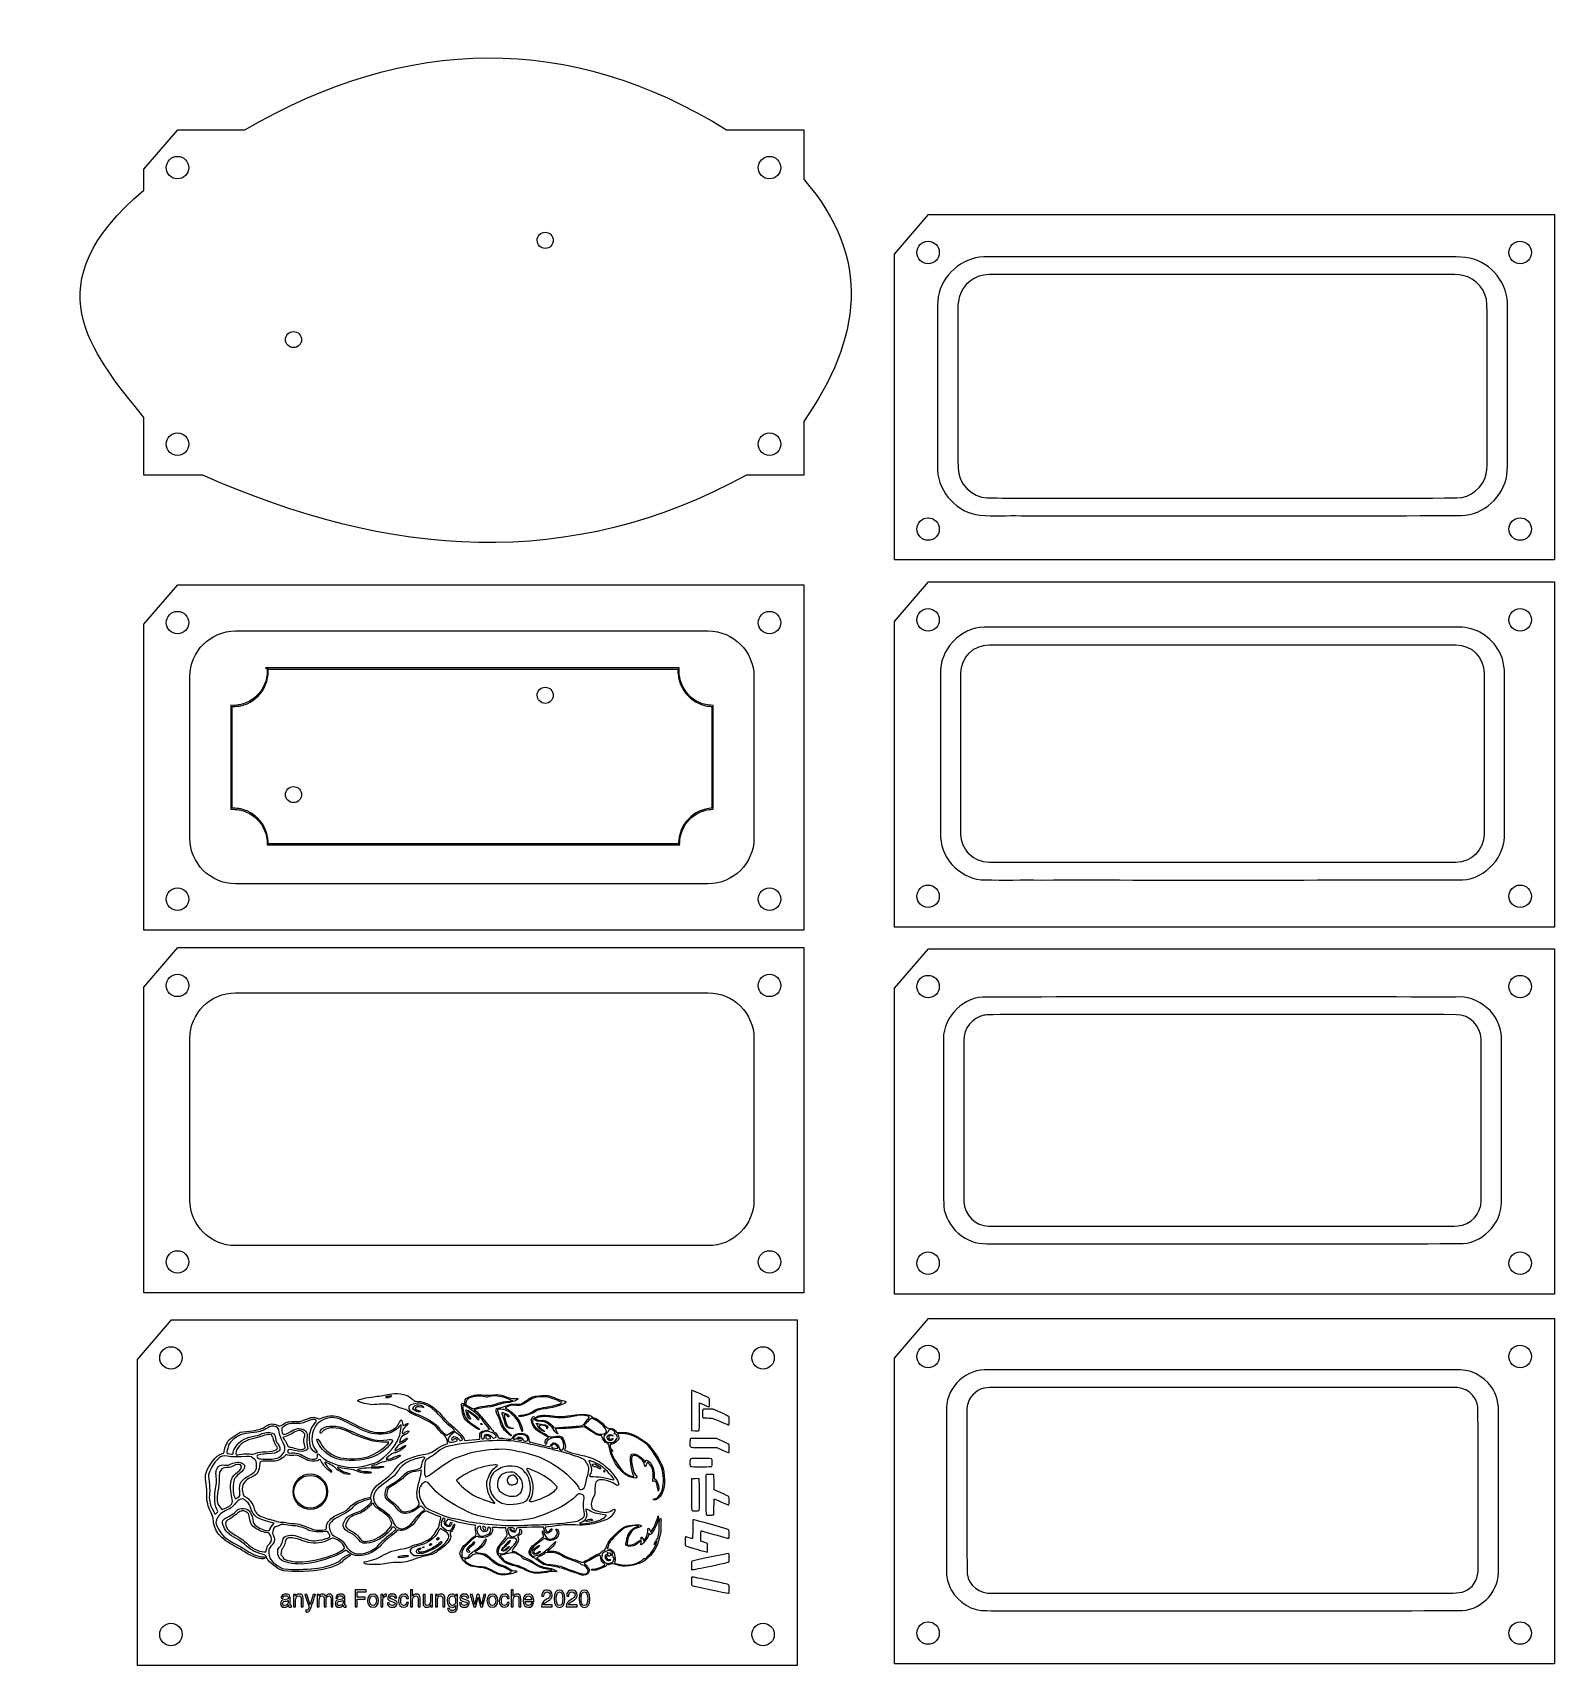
# Model space of a CAD drawing. Extents: x -5 to 265, y 9 to 298.
import ezdxf

# ---------------------------------------------------------------- set-up
doc = ezdxf.new("R2010")
doc.units = 0
doc.layers.add('Layer_1', color=7, linetype='CONTINUOUS')

msp = doc.modelspace()

# ---------------------------------------------------------------- linework, layer by layer
at = {"layer": 'Layer_1', "color": 7}
for points in [[(14.996174, 274.008659), (21.029471, 281.00184), (32.851789, 281.00184)], [(118.13582, 281.00184), (131.77763, 281.00184), (131.77763, 272.233989)], [(14.996174, 270.308569), (14.996174, 274.008659)], [(25.435909, 219.880349), (14.996174, 219.880349), (14.996174, 230.057509)], [(131.77763, 229.363069), (131.77763, 219.880349), (121.63041, 219.880349)], [(58.581342, 56.76216), (58.900499, 56.92254), (58.530627, 56.88544)], [(72.064619, 55.92629), (71.892984, 55.47432), (71.827724, 55.86704)], [(72.389396, 55.11228), (73.247877, 54.60793), (73.841196, 54.8115)], [(79.395822, 55.0408), (78.909045, 54.78701), (79.695174, 54.30092)], [(79.100455, 55.91542), (80.31606, 56.0631), (79.267905, 56.44999)], [(80.787847, 55.46648), (81.722062, 55.45338), (82.722929, 56.12064)], [(113.32852, 53.28259), (113.34152, 55.68793), (114.16859, 55.31288)], [(72.075339, 54.44156), (72.075235, 54.44159)], [(73.972749, 54.61459), (73.470296, 54.45998), (73.852531, 54.15841)], [(91.655474, 51.54725), (92.642248, 51.66361), (93.243701, 52.38149)], [(93.480794, 52.30895), (92.946006, 51.73219), (93.848359, 51.08101)], [(111.9262, 54.33178), (111.92602, 54.33121)], [(111.92602, 54.33121), (111.94112, 50.76061), (112.56619, 50.74551)], [(113.84913, 53.78933), (113.84918, 53.78877)], [(117.08815, 53.95063), (115.76769, 54.53326), (114.88821, 54.55056)], [(31.169973, 49.92613), (32.059546, 50.51155), (33.687233, 50.68483)], [(39.790374, 50.08902), (39.790359, 50.09036)], [(46.532002, 50.55192), (46.261706, 50.26921), (46.219296, 50.52557)], [(60.517461, 51.42288), (60.544041, 51.86066), (60.202264, 51.48918)], [(60.370418, 49.17034), (60.219798, 48.66117), (60.695479, 48.90901)], [(68.017931, 50.39658), (68.565411, 49.95269), (69.271721, 50.36266)], [(70.681537, 50.08597), (70.055326, 50.53175), (69.569828, 50.20461)], [(71.612577, 49.40416), (71.775933, 49.00406), (73.104325, 49.13013), (74.432707, 49.25617), (74.425907, 49.77335)], [(79.950516, 51.24707), (80.433221, 51.12359), (80.010315, 51.12459)], [(87.243929, 51.65431), (87.567643, 51.26845), (89.118172, 51.34965)], [(89.327958, 51.13015), (87.809189, 51.05345), (87.962003, 50.77292)], [(94.087953, 50.68961), (92.986978, 51.45669), (91.916858, 51.33178)], [(99.503543, 50.26846), (98.845573, 50.26912), (98.996556, 49.80261)], [(117.36994, 48.92567), (116.33192, 49.38551), (114.04268, 49.38551)], [(39.990891, 48.99185), (39.990858, 48.99205)], [(68.1692, 48.24576), (68.778411, 48.47509), (68.658872, 49.05442)], [(85.121424, 48.30956), (86.813535, 47.87494), (87.04869, 48.2333)], [(96.760626, 48.89392), (96.760646, 48.89382)], [(114.13083, 47.7682), (116.40218, 47.7682), (117.42576, 47.30946)], [(53.641909, 44.04171), (52.800156, 43.86995), (53.215484, 43.69689)], [(70.618049, 41.56364), (70.618674, 41.56368)], [(112.58235, 42.25941), (111.94056, 42.24431), (111.92602, 39.47291)], [(117.17393, 39.73407), (115.90371, 40.28992), (115.90371, 41.5523)], [(26.152794, 39.36517), (26.153244, 39.36498)], [(31.013416, 39.02827), (31.199913, 38.67262), (31.62611, 38.94256)], [(54.112514, 38.72313), (55.1453, 39.00719), (55.292345, 39.58466)], [(114.44705, 39.40711), (114.44632, 39.40706)], [(27.032722, 37.05073), (27.03163, 37.05066)], [(28.416869, 37.27869), (28.794579, 36.79837), (29.450705, 37.03986)], [(69.368577, 34.89637), (68.764955, 35.10519), (68.543282, 34.78516)], [(37.724876, 33.96655), (38.074615, 34.40558), (37.354744, 34.59014)], [(75.29869, 33.16814), (75.298524, 33.16814)], [(79.120847, 33.0711), (79.044047, 33.5355), (78.158343, 33.5654)], [(85.828434, 33.26833), (85.712197, 33.68825), (83.67582, 33.64665)], [(92.415111, 34.49967), (92.087336, 34.36551), (92.449291, 34.29301)], [(104.53181, 33.14996), (104.6895, 32.76561), (105.02697, 33.24115)], [(114.0818, 31.03587), (113.584, 31.18555), (113.584, 32.122)], [(51.261158, 29.19408), (50.734807, 29.61095), (50.227378, 29.25757)], [(66.942516, 31.78595), (66.942665, 31.78568)], [(72.751144, 30.41497), (72.751201, 30.41455)], [(83.260185, 29.60158), (83.261099, 29.60158)], [(86.963632, 29.85807), (86.43813, 29.43103), (87.0602, 29.43903)], [(103.35627, 31.54041), (103.46123, 31.17278), (103.81534, 31.72935)], [(105.73848, 30.96861), (105.78528, 31.28471), (105.53914, 30.94441), (105.29301, 30.60411), (105.4761, 31.02986)], [(96.537698, 27.47004), (96.537696, 27.47017)], [(111.91324, 26.87348), (111.91302, 26.15266)], [(111.91302, 26.15266), (112.06034, 26.15466)], [(111.91329, 24.13901), (111.91302, 24.13912)], [(39.279295, 21.103307), (39.598291, 21.10338)], [(40.381286, 20.907946), (39.806123, 20.831466)], [(40.555285, 20.691262), (40.555285, 20.325886)], [(40.903284, 19.943439), (40.903284, 21.222263)], [(41.817154, 21.778902), (41.488489, 21.778902), (41.488489, 19.556894), (41.836487, 19.556894), (41.836487, 20.767741)], [(41.817154, 21.451758), (41.817154, 21.778902)], [(42.832147, 20.924936), (42.832147, 19.556894), (43.180145, 19.556894), (43.180145, 21.069392)], [(44.422681, 19.956258), (43.866851, 21.778902), (43.475354, 21.778902), (44.243848, 19.497413), (44.156849, 19.26799)], [(45.22501, 21.341298), (45.370009, 21.778902), (44.983346, 21.778902), (44.422681, 19.956258)], [(45.999092, 21.451758), (45.999092, 21.778902), (45.670427, 21.778902), (45.670427, 19.556894)], [(45.670427, 19.556894), (46.018425, 19.556894), (46.018425, 20.767741)], [(46.893253, 21.094878), (46.893253, 19.556894), (47.24125, 19.556894), (47.24125, 20.91219)], [(48.116077, 20.992913), (48.116077, 19.556894), (48.464079, 19.556894), (48.464079, 21.094878)], [(48.964818, 21.103307), (49.283777, 21.10338)], [(50.06677, 20.907946), (49.491608, 20.831466)], [(50.240771, 20.691262), (50.240771, 20.325886)], [(50.588807, 19.943439), (50.588807, 21.222263)], [(57.281077, 21.40075), (57.281077, 21.778873), (56.952411, 21.778873), (56.952411, 19.556865), (57.300406, 19.556865), (57.300406, 20.852679)], [(57.832074, 21.447485), (57.962572, 21.447514)], [(57.962572, 21.447514), (57.962572, 21.829888)], [(58.433512, 20.270656), (58.095182, 20.270656)], [(58.641351, 20.593548), (59.047348, 20.487332)], [(59.226177, 20.814476), (58.873347, 20.907946)], [(59.400179, 21.145864), (59.738508, 21.145864)], [(61.503417, 21.031152), (61.841746, 21.031152)], [(61.841746, 20.342884), (61.503417, 20.342884)], [(62.538499, 22.607375), (62.190497, 22.607375), (62.190497, 19.556894), (62.538499, 19.556894), (62.538499, 20.767741)], [(62.538499, 21.473008), (62.538499, 22.607375)], [(63.534159, 21.009911), (63.534159, 19.556894), (63.882153, 19.556894), (63.882153, 21.069392)], [(64.752533, 20.304644), (64.752533, 21.778902), (64.404531, 21.778902), (64.404531, 20.181437)], [(66.072022, 19.556894), (66.072022, 21.778902), (65.72402, 21.778902), (65.72402, 20.555309)], [(66.918229, 21.778902), (66.589564, 21.778902), (66.589564, 19.556894), (66.937558, 19.556894), (66.937558, 20.767741)], [(66.918229, 21.451758), (66.918229, 21.778902)], [(67.933218, 20.924936), (67.933218, 19.556894), (68.281212, 19.556894), (68.281212, 21.069392)], [(70.509747, 21.778902), (70.181082, 21.778902), (70.181082, 21.451758)], [(70.509747, 19.739582), (70.509747, 21.778902)], [(71.196453, 20.270656), (70.858123, 20.270656)], [(71.404284, 20.593548), (71.810281, 20.487332)], [(71.98911, 20.814476), (71.63628, 20.907946)], [(72.163112, 21.145864), (72.501441, 21.145864)], [(79.326213, 21.031152), (79.664542, 21.031152)], [(79.664542, 20.342884), (79.326213, 20.342884)], [(80.361295, 22.607375), (80.013301, 22.607375), (80.013301, 19.556894), (80.361295, 19.556894), (80.361295, 20.767741)], [(80.361295, 21.473008), (80.361295, 22.607375)], [(81.356955, 21.009911), (81.356955, 19.556894), (81.704958, 19.556894), (81.704958, 21.069392)], [(83.638657, 20.844213), (82.488333, 20.844213)], [(82.488333, 20.546813), (84.001152, 20.546813)], [(83.97215, 20.253658), (83.624156, 20.253658)], [(85.434678, 21.473008), (85.782672, 21.473008)], [(86.386836, 20.971671), (86.014676, 20.742248)], [(86.237008, 20.483088), (86.527007, 20.65303)], [(89.833736, 21.473008), (90.181731, 21.473008)], [(90.785894, 20.971671), (90.413735, 20.742248)], [(90.636067, 20.483088), (90.926066, 20.65303)], [(41.135283, 19.55685), (41.135283, 19.828757)], [(43.663852, 19.021547), (43.663852, 18.681664), (43.692854, 18.673191)], [(50.820811, 19.55685), (50.820811, 19.828757)], [(65.743357, 19.901028), (65.743357, 19.556894), (66.072022, 19.556894)], [(69.103253, 19.284988), (68.755259, 19.284988)], [(70.161753, 19.803315), (70.161753, 19.714089)], [(85.362174, 19.556894), (87.271334, 19.556894), (87.271334, 19.909524), (85.753679, 19.909524)], [(89.761241, 19.556894), (91.670393, 19.556894), (91.670393, 19.909524), (90.152737, 19.909524)]]:
    msp.add_lwpolyline(points, dxfattribs=at)
for points in [[(22.932714, 274.289749)], [(127.70913, 274.289749)], [(147.82893, 258.991248), (153.86222, 265.984438), (264.61036, 265.984438), (264.61036, 204.862937), (147.82893, 204.862937)], [(87.447139, 261.427139)], [(155.76547, 259.272338)], [(260.54186, 259.272338)], [(42.909449, 243.854489)], [(22.932714, 225.349429)], [(127.70913, 225.349429)], [(155.76547, 210.332017)], [(260.54186, 210.332017)], [(14.996174, 193.48387), (21.029471, 200.477079), (32.851789, 200.477079), (118.13582, 200.477079), (131.77763, 200.477079), (131.77763, 139.35556), (14.996174, 139.35556)], [(147.82893, 193.98631), (153.86222, 200.979502), (264.61036, 200.979502), (264.61036, 139.858), (147.82893, 139.858)], [(22.932714, 193.76496)], [(127.70913, 193.76496)], [(155.76547, 194.2674)], [(260.54186, 194.2674)], [(36.505037, 185.75521), (36.811677, 185.5931), (36.823397, 185.25912), (36.815597, 184.94271), (36.792157, 184.63021), (36.753097, 184.32357), (36.700367, 184.02084), (36.633957, 183.72396), (36.553877, 183.43295), (36.352705, 182.86849), (36.100752, 182.33138), (35.801923, 181.82552), (35.458173, 181.35287), (35.071455, 180.91732), (34.647627, 180.52084), (34.186689, 180.16732), (33.694502, 179.85873), (33.171064, 179.60091), (32.901533, 179.49154), (32.624189, 179.39384), (32.340986, 179.31184), (32.051923, 179.24344), (31.757002, 179.18874), (31.458173, 179.14964), (31.155439, 179.12624), (30.848799, 179.11824), (30.395673, 179.14164), (30.395673, 160.71195), (30.848799, 160.72755), (31.155439, 160.71955), (31.458173, 160.69615), (31.757002, 160.65705), (32.051923, 160.60435), (32.340986, 160.53405), (32.624189, 160.45205), (32.901533, 160.35635), (33.171064, 160.24698), (33.694502, 159.98721), (34.186689, 159.68057), (34.647627, 159.32706), (35.071455, 158.93057), (35.458173, 158.49503), (35.801923, 158.02237), (36.100752, 157.51456), (36.352705, 156.9794), (36.553877, 156.41299), (36.633957, 156.12393), (36.700367, 155.8251), (36.753097, 155.52432), (36.792157, 155.21573), (36.815597, 154.90323), (36.823397, 154.58878), (36.813597, 154.41885), (109.82142, 154.41885), (109.81542, 154.58878), (109.82342, 154.89737), (109.84492, 155.20401), (109.93282, 155.80362), (110.0754, 156.3837), (110.27071, 156.93839), (110.5129, 157.46768), (110.80392, 157.96964), (111.1379, 158.43839), (111.5129, 158.87198), (111.92501, 159.26651), (112.37227, 159.62198), (112.85079, 159.93253), (113.36056, 160.1962), (113.89571, 160.40909), (114.45626, 160.5712), (114.74337, 160.6298), (115.03438, 160.6767), (115.33321, 160.706), (115.73165, 160.7275), (115.73165, 179.11812), (115.32735, 179.13372), (115.02462, 179.15912), (114.7297, 179.20012), (114.43673, 179.25672), (114.14962, 179.32702), (113.87032, 179.41102), (113.3254, 179.62001), (112.80782, 179.87977), (112.31954, 180.18837), (111.86446, 180.54188), (111.44454, 180.93837), (111.06173, 181.37391), (110.72188, 181.84462), (110.42501, 182.34852), (110.17696, 182.88368), (109.97774, 183.44422), (109.83126, 184.03016), (109.78046, 184.33094), (109.74336, 184.63563), (109.71996, 184.94618), (109.71196, 185.25868), (109.73536, 185.75477)], [(37.012852, 185.55602), (109.52459, 185.55602), (109.51089, 185.2611), (109.51889, 184.93688), (109.54429, 184.61657), (109.58339, 184.30212), (109.63609, 183.98962), (109.78648, 183.38805), (109.99156, 182.80798), (110.24937, 182.25719), (110.55406, 181.73571), (110.90562, 181.24938), (111.30015, 180.80016), (111.73374, 180.39001), (112.20445, 180.02477), (112.71031, 179.70641), (113.24546, 179.43688), (113.80601, 179.22204), (114.09702, 179.13414), (114.3939, 179.06184), (114.69663, 179.00324), (115.00327, 178.96024), (115.31382, 178.93294), (115.53062, 178.92494), (115.53062, 160.91713), (115.31773, 160.90543), (115.00913, 160.87423), (114.7064, 160.82733), (114.40757, 160.76483), (113.8314, 160.59881), (113.27671, 160.37811), (112.75132, 160.10467), (112.25523, 159.78436), (111.79234, 159.41717), (111.36656, 159.00897), (110.97984, 158.5617), (110.63609, 158.07733), (110.33531, 157.5617), (110.08531, 157.01483), (109.88413, 156.44061), (109.7357, 155.84295), (109.6459, 155.22576), (109.6225, 154.90741), (109.6145, 154.6203), (37.022615, 154.6203), (37.014815, 154.91326), (36.991375, 155.23553), (36.952315, 155.55389), (36.897625, 155.86444), (36.829265, 156.17108), (36.745285, 156.47381), (36.538254, 157.05584), (36.278488, 157.60858), (35.969894, 158.13201), (35.614425, 158.6203), (35.215988, 159.06951), (34.776535, 159.47967), (34.301925, 159.84491), (33.79216, 160.16326), (33.253097, 160.42889), (32.971847, 160.54412), (32.684738, 160.64372), (32.391769, 160.72772), (32.092941, 160.80002), (31.788254, 160.85472), (31.47966, 160.89572), (31.165207, 160.92112), (30.846847, 160.92912), (30.596847, 160.91912), (30.596847, 178.93084), (30.846847, 178.91914), (31.165207, 178.92714), (31.47966, 178.95254), (31.788254, 178.99164), (32.092941, 179.04824), (32.391769, 179.11854), (32.684738, 179.20444), (32.971847, 179.30404), (33.253097, 179.41732), (33.79216, 179.6849), (34.301925, 180.00326), (34.776535, 180.36849), (35.215988, 180.7767), (35.614425, 181.22787), (35.969894, 181.71615), (36.278488, 182.23763), (36.538254, 182.79232), (36.745285, 183.3724), (36.829265, 183.67513), (36.897625, 183.98177), (36.952315, 184.29427), (36.991375, 184.61068), (37.014815, 184.93295), (37.022615, 185.25912)], [(36.952302, 185.73571), (36.932772, 185.65561), (36.909332, 185.65361)], [(87.447139, 180.90235)], [(42.909449, 163.3297)], [(22.932714, 144.82464)], [(127.70913, 144.82464)], [(155.76547, 145.32708)], [(260.54186, 145.32708)], [(14.996174, 129.27618), (21.029471, 136.26937), (131.77763, 136.26937), (131.77763, 75.14787), (14.996174, 75.14787)], [(147.82893, 129.06852), (153.86222, 136.06171), (264.61036, 136.06171), (264.61036, 74.94021), (147.82893, 74.94021)], [(22.932714, 129.55727)], [(127.70913, 129.55727)], [(155.76547, 129.34961)], [(260.54186, 129.34961)], [(22.932714, 80.61695)], [(127.70913, 80.61695)], [(155.76547, 80.40929)], [(260.54186, 80.40929)], [(13.84791, 63.34828), (19.881207, 70.34147), (130.62936, 70.34147), (130.62936, 9.21996), (13.84791, 9.21996)], [(147.82893, 63.59764), (153.86222, 70.59083), (264.61036, 70.59083), (264.61036, 9.46932), (147.82893, 9.46932)], [(21.78445, 63.62937)], [(126.56086, 63.62937)], [(155.76547, 63.87873)], [(260.54186, 63.87873)], [(58.581307, 56.76211)], [(62.755156, 54.97647)], [(62.280935, 54.16289)], [(74.716967, 52.03111)], [(77.418677, 54.65277)], [(78.431927, 53.97182)], [(45.708259, 49.25199)], [(75.021736, 49.33677)], [(76.017016, 49.33357)], [(80.549538, 49.19649)], [(84.674571, 52.01161)], [(95.182781, 50.25265)], [(97.106087, 49.83502)], [(30.138229, 46.64057)], [(32.257024, 46.57828)], [(69.029882, 48.76696)], [(81.486682, 49.05429)], [(87.706406, 47.64791)], [(111.64294, 48.5807)], [(94.572529, 44.88331)], [(96.491267, 43.64973)], [(111.64291, 45.10062)], [(44.453894, 43.04376)], [(44.453894, 42.84454)], [(64.926477, 42.60468)], [(77.616146, 41.43032)], [(79.639448, 41.23796)], [(94.962099, 42.60919)], [(55.912076, 37.86213)], [(58.181809, 38.80927)], [(64.225644, 38.09283)], [(76.59492, 39.44582)], [(83.729021, 38.22611)], [(28.416824, 37.27869)], [(93.390696, 34.9253)], [(29.670678, 33.53844)], [(48.225041, 32.52119)], [(51.163499, 33.32216)], [(74.24158, 32.3507)], [(94.220349, 34.52522)], [(63.53374, 29.81766)], [(64.465012, 30.16616)], [(65.621051, 30.6772)], [(78.075075, 28.95946)], [(78.55745, 30.05213)], [(83.87109, 29.69935)], [(102.96189, 30.77479)], [(110.78021, 31.2211)], [(39.478453, 28.56624)], [(60.951795, 28.38347)], [(62.575141, 28.81953)], [(72.761244, 27.04834)], [(78.439201, 28.12439)], [(85.17287, 27.71919)], [(96.95231, 28.86)], [(52.752118, 20.937683), (54.144111, 20.937683), (54.144111, 21.30731), (52.752118, 21.30731), (52.752118, 22.237748), (54.332613, 22.237748), (54.332613, 22.607375), (52.365457, 22.607375), (52.365457, 19.556894), (52.752118, 19.556894)], [(55.559887, 21.515491)], [(55.564873, 21.842628)], [(69.620421, 21.51124)], [(74.135859, 21.294563), (74.561186, 19.556894), (74.918852, 19.556894), (75.523016, 21.778902), (75.175014, 21.778902), (74.749688, 20.01574), (74.34369, 21.778902), (73.952194, 21.778902), (73.551025, 20.01574), (73.149864, 21.778902), (72.768032, 21.778902), (73.367359, 19.556894), (73.725026, 19.556894)], [(76.686703, 21.515491)], [(76.691689, 21.842628)], [(88.566882, 22.212255)], [(88.571868, 22.54365)], [(92.965941, 22.212255)], [(92.970927, 22.54365)], [(21.78445, 14.68904)], [(126.56086, 14.68904)], [(155.76547, 14.9384)], [(260.54186, 14.9384)]]:
    msp.add_lwpolyline(points, close=True, dxfattribs=at)
at = {"layer": 'Layer_1', "color": 1}
for points in [[(163.61899, 258.488726)], [(163.74408, 192.95562)], [(163.75382, 61.50835)]]:
    msp.add_lwpolyline(points, close=True, dxfattribs=at)
at = {"layer": 'Layer_1', "color": 5}
for points in [[(164.53127, 255.373005)], [(252.1832, 184.84001), (252.1832, 181.27751), (252.1832, 177.71501), (252.1832, 174.15251), (252.1832, 170.59001), (252.1832, 167.02751), (252.1832, 163.46501), (252.1832, 159.90251), (252.1832, 156.34001), (252.08197, 155.32987), (251.79147, 154.39017), (251.33154, 153.54069), (250.72194, 152.80126), (249.98251, 152.19167), (249.13303, 151.73173), (248.19331, 151.44124), (247.18318, 151.34001), (236.85819, 151.34001), (226.53319, 151.34001), (216.20819, 151.34001), (205.8832, 151.34001), (195.5582, 151.34001), (185.2332, 151.34001), (174.90821, 151.34001), (164.58321, 151.34001), (163.57307, 151.44124), (162.63336, 151.73173), (161.78389, 152.19167), (161.04446, 152.80126), (160.43487, 153.54069), (159.97493, 154.39017), (159.68444, 155.32987), (159.58321, 156.34001), (159.58321, 159.90251), (159.58321, 163.46501), (159.58321, 167.02751), (159.58321, 170.59001), (159.58321, 174.15251), (159.58321, 177.71501), (159.58321, 181.27751), (159.58321, 184.84001), (159.68444, 185.85015), (159.97493, 186.78986), (160.43487, 187.63933), (161.04446, 188.37876), (161.78389, 188.98834), (162.63336, 189.44828), (163.57307, 189.73877), (164.58321, 189.84), (174.90821, 189.84), (185.2332, 189.84), (195.5582, 189.84), (205.8832, 189.84), (216.20819, 189.84), (226.53319, 189.84), (236.85819, 189.84), (247.18318, 189.84), (248.19331, 189.73877), (249.13303, 189.44828), (249.98251, 188.98834), (250.72194, 188.37876), (251.33154, 187.63933), (251.79147, 186.78986), (252.08197, 185.85015)], [(163.67581, 124.29873)], [(166.52351, 58.39462)]]:
    msp.add_lwpolyline(points, close=True, dxfattribs=at)
at = {"layer": 'Layer_1', "color": 1}
for points in [[(31.212493, 192.29079), (114.88647, 192.29079)], [(23.138275, 155.61605), (23.138275, 184.21462)], [(122.96265, 184.21462), (122.96265, 155.61605)], [(114.88647, 147.54183), (31.212493, 147.54183)], [(31.212493, 128.25435), (114.88647, 128.25435)], [(247.14033, 127.50436), (247.14052, 127.50438)], [(23.138275, 91.57961), (23.138275, 120.17818)], [(122.96265, 120.17818), (122.96265, 91.57961)], [(114.88647, 83.50539), (31.212493, 83.50539)]]:
    msp.add_lwpolyline(points, dxfattribs=at)
at = {"layer": 'Layer_1', "color": 7}
for points in [[(32.851789, 281.00184), (61.797199, 297.779581), (90.237668, 298.183701), (118.13582, 281.00184)], [(18.9579, 274.289749), (18.957899, 274.816843), (19.167286, 275.322348), (19.539997, 275.69506)], [(19.539997, 275.69506), (19.912708, 276.067772), (20.418213, 276.277159), (20.945307, 276.277159)], [(20.945307, 276.277159), (21.472401, 276.277159), (21.977906, 276.067772), (22.350617, 275.69506)], [(22.350617, 275.69506), (22.723328, 275.322348), (22.932715, 274.816843), (22.932714, 274.289749)], [(123.73432, 274.289749), (123.734318, 275.387362), (124.624107, 276.277155), (125.72172, 276.277159)], [(125.72172, 276.277159), (126.248814, 276.27716), (126.75432, 276.067773), (127.127032, 275.695061)], [(127.127032, 275.695061), (127.499744, 275.322349), (127.709131, 274.816843), (127.70913, 274.289749)], [(20.945307, 272.302349), (19.847695, 272.302349), (18.957904, 273.192137), (18.9579, 274.289749)], [(22.932714, 274.289749), (22.93271, 273.192137), (22.042919, 272.302349), (20.945307, 272.302349)], [(125.72172, 272.302349), (124.624111, 272.302353), (123.734324, 273.19214), (123.73432, 274.289749)], [(127.70913, 274.289749), (127.709126, 273.192136), (126.819333, 272.302347), (125.72172, 272.302349)], [(131.77763, 272.233989), (144.00094, 258.247619), (141.89586, 243.904969), (131.77763, 229.363069)], [(14.996174, 230.057509), (5.443003, 241.936579), (-4.68205, 253.723599), (14.996174, 270.308569)], [(84.601583, 261.427139), (84.601582, 261.804484), (84.751481, 262.166373), (85.018304, 262.433196)], [(86.024361, 260.004369), (85.238585, 260.004369), (84.601587, 260.641363), (84.601583, 261.427139)], [(85.018304, 262.433196), (85.285127, 262.70002), (85.647016, 262.849919), (86.024361, 262.849919)], [(86.024361, 262.849919), (86.401706, 262.849919), (86.763595, 262.70002), (87.030418, 262.433196)], [(87.447139, 261.427139), (87.447135, 260.641363), (86.810137, 260.004369), (86.024361, 260.004369)], [(87.030418, 262.433196), (87.297241, 262.166373), (87.44714, 261.804484), (87.447139, 261.427139)], [(151.79065, 259.272338), (151.790649, 259.799432), (152.000036, 260.304938), (152.372748, 260.67765)], [(152.372748, 260.67765), (152.74546, 261.050362), (153.250966, 261.259749), (153.77806, 261.259748)], [(153.77806, 261.259748), (154.305154, 261.259749), (154.81066, 261.050362), (155.183372, 260.67765)], [(155.183372, 260.67765), (155.556084, 260.304938), (155.765471, 259.799432), (155.76547, 259.272338)], [(256.56705, 259.272338), (256.567048, 260.369951), (257.456837, 261.259744), (258.55445, 261.259748)], [(258.55445, 261.259748), (259.081544, 261.259749), (259.58705, 261.050362), (259.959762, 260.67765)], [(259.959762, 260.67765), (260.332474, 260.304938), (260.541861, 259.799432), (260.54186, 259.272338)], [(153.77806, 257.284937), (152.680447, 257.284935), (151.790653, 258.174725), (151.79065, 259.272338)], [(155.76547, 259.272338), (155.765467, 258.174725), (154.875673, 257.284935), (153.77806, 257.284937)], [(258.55445, 257.284937), (257.45684, 257.284941), (256.567053, 258.174728), (256.56705, 259.272338)], [(260.54186, 259.272338), (260.541857, 258.174725), (259.652063, 257.284935), (258.55445, 257.284937)], [(40.063893, 243.854489), (40.063892, 244.231834), (40.213791, 244.593723), (40.480614, 244.860546)], [(40.480614, 242.848432), (40.213791, 243.115255), (40.063892, 243.477144), (40.063893, 243.854489)], [(40.480614, 244.860546), (40.747437, 245.12737), (41.109326, 245.277269), (41.486671, 245.277269)], [(41.486671, 242.431709), (41.109326, 242.431709), (40.747437, 242.581608), (40.480614, 242.848432)], [(41.486671, 245.277269), (41.864016, 245.277269), (42.225905, 245.12737), (42.492728, 244.860546)], [(42.492728, 242.848432), (42.225905, 242.581608), (41.864016, 242.431709), (41.486671, 242.431709)], [(42.492728, 244.860546), (42.759551, 244.593723), (42.90945, 244.231834), (42.909449, 243.854489)], [(42.909449, 243.854489), (42.90945, 243.477144), (42.759551, 243.115255), (42.492728, 242.848432)], [(18.9579, 225.349429), (18.957899, 225.876523), (19.167286, 226.382028), (19.539997, 226.75474)], [(19.539997, 226.75474), (19.912708, 227.127452), (20.418213, 227.336839), (20.945307, 227.336839)], [(20.945307, 227.336839), (21.472401, 227.336839), (21.977906, 227.127452), (22.350617, 226.75474)], [(22.350617, 226.75474), (22.723328, 226.382028), (22.932715, 225.876523), (22.932714, 225.349429)], [(123.73432, 225.349429), (123.734318, 226.447042), (124.624107, 227.336835), (125.72172, 227.336839)], [(125.72172, 227.336839), (126.248814, 227.33684), (126.75432, 227.127453), (127.127032, 226.754741)], [(127.127032, 226.754741), (127.499744, 226.382029), (127.709131, 225.876523), (127.70913, 225.349429)], [(20.945307, 223.362029), (19.847695, 223.362029), (18.957904, 224.251817), (18.9579, 225.349429)], [(22.932714, 225.349429), (22.93271, 224.251817), (22.042919, 223.362029), (20.945307, 223.362029)], [(125.72172, 223.362029), (124.624111, 223.362033), (123.734324, 224.25182), (123.73432, 225.349429)], [(127.70913, 225.349429), (127.709126, 224.251816), (126.819333, 223.362027), (125.72172, 223.362029)], [(121.63041, 219.880349), (90.651596, 202.782519), (58.435195, 205.168779), (25.435909, 219.880349)], [(151.79065, 210.332017), (151.790649, 210.859111), (152.000036, 211.364617), (152.372748, 211.737329)], [(152.372748, 211.737329), (152.74546, 212.110041), (153.250966, 212.319428), (153.77806, 212.319427)], [(153.77806, 212.319427), (154.305154, 212.319428), (154.81066, 212.110041), (155.183372, 211.737329)], [(155.183372, 211.737329), (155.556084, 211.364617), (155.765471, 210.859111), (155.76547, 210.332017)], [(256.56705, 210.332017), (256.567048, 211.42963), (257.456837, 212.319423), (258.55445, 212.319427)], [(258.55445, 212.319427), (259.081544, 212.319428), (259.58705, 212.110041), (259.959762, 211.737329)], [(259.959762, 211.737329), (260.332474, 211.364617), (260.541861, 210.859111), (260.54186, 210.332017)], [(153.77806, 208.344617), (152.680447, 208.344615), (151.790654, 209.234404), (151.79065, 210.332017)], [(155.76547, 210.332017), (155.765466, 209.234404), (154.875673, 208.344615), (153.77806, 208.344617)], [(258.55445, 208.344617), (257.456841, 208.344621), (256.567054, 209.234408), (256.56705, 210.332017)], [(260.54186, 210.332017), (260.541856, 209.234404), (259.652063, 208.344615), (258.55445, 208.344617)], [(18.9579, 193.76496), (18.957897, 194.292055), (19.167282, 194.797563), (19.539993, 195.170277)], [(20.945307, 191.77756), (19.847695, 191.77756), (18.957904, 192.667348), (18.9579, 193.76496)], [(19.539993, 195.170277), (19.912705, 195.542991), (20.418212, 195.75238), (20.945307, 195.75238)], [(20.945307, 195.75238), (21.472402, 195.75238), (21.977909, 195.542991), (22.350621, 195.170277)], [(22.932714, 193.76496), (22.93271, 192.667348), (22.042919, 191.77756), (20.945307, 191.77756)], [(22.350621, 195.170277), (22.723332, 194.797563), (22.932717, 194.292055), (22.932714, 193.76496)], [(123.73432, 193.76496), (123.734317, 194.292054), (123.943701, 194.797561), (124.316411, 195.170275)], [(125.72172, 191.77756), (124.624111, 191.777564), (123.734324, 192.667351), (123.73432, 193.76496)], [(124.316411, 195.170275), (124.689121, 195.542989), (125.194626, 195.752378), (125.72172, 195.75238)], [(125.72172, 195.75238), (126.248816, 195.752381), (126.754323, 195.542992), (127.127036, 195.170278)], [(127.70913, 193.76496), (127.709126, 192.667347), (126.819333, 191.777558), (125.72172, 191.77756)], [(127.127036, 195.170278), (127.499748, 194.797564), (127.709133, 194.292056), (127.70913, 193.76496)], [(151.79065, 194.2674), (151.790649, 194.794494), (152.000036, 195.3), (152.372748, 195.672712)], [(153.77806, 192.28), (152.680447, 192.279998), (151.790654, 193.169787), (151.79065, 194.2674)], [(152.372748, 195.672712), (152.74546, 196.045424), (153.250966, 196.254811), (153.77806, 196.25481)], [(153.77806, 196.25481), (154.305154, 196.254811), (154.81066, 196.045424), (155.183372, 195.672712)], [(155.76547, 194.2674), (155.765466, 193.169787), (154.875673, 192.279998), (153.77806, 192.28)], [(155.183372, 195.672712), (155.556084, 195.3), (155.765471, 194.794494), (155.76547, 194.2674)], [(256.56705, 194.2674), (256.567048, 195.365013), (257.456837, 196.254806), (258.55445, 196.25481)], [(258.55445, 192.28), (257.456841, 192.280004), (256.567054, 193.169791), (256.56705, 194.2674)], [(258.55445, 196.25481), (259.081544, 196.254811), (259.58705, 196.045424), (259.959762, 195.672712)], [(260.54186, 194.2674), (260.541856, 193.169787), (259.652063, 192.279998), (258.55445, 192.28)], [(259.959762, 195.672712), (260.332474, 195.3), (260.541861, 194.794494), (260.54186, 194.2674)], [(85.018304, 181.908407), (85.285127, 182.175231), (85.647016, 182.32513), (86.024361, 182.32513)], [(86.024361, 182.32513), (86.401706, 182.32513), (86.763595, 182.175231), (87.030418, 181.908407)], [(84.601583, 180.90235), (84.601582, 181.279695), (84.751481, 181.641584), (85.018304, 181.908407)], [(86.024361, 179.47958), (85.238585, 179.47958), (84.601587, 180.116574), (84.601583, 180.90235)], [(87.447139, 180.90235), (87.447135, 180.116574), (86.810137, 179.47958), (86.024361, 179.47958)], [(87.030418, 181.908407), (87.297241, 181.641584), (87.44714, 181.279695), (87.447139, 180.90235)], [(40.480614, 164.335757), (40.747437, 164.602581), (41.109326, 164.75248), (41.486671, 164.75248)], [(41.486671, 164.75248), (41.864016, 164.75248), (42.225905, 164.602581), (42.492728, 164.335757)], [(40.063893, 163.3297), (40.063892, 163.707045), (40.213791, 164.068934), (40.480614, 164.335757)], [(41.486671, 161.90693), (40.700895, 161.90693), (40.063897, 162.543924), (40.063893, 163.3297)], [(42.909449, 163.3297), (42.909445, 162.543924), (42.272447, 161.90693), (41.486671, 161.90693)], [(42.492728, 164.335757), (42.759551, 164.068934), (42.90945, 163.707045), (42.909449, 163.3297)], [(18.9579, 144.82464), (18.957899, 145.351734), (19.167286, 145.857239), (19.539997, 146.229951)], [(20.945307, 142.83724), (19.847695, 142.83724), (18.957904, 143.727028), (18.9579, 144.82464)], [(19.539997, 146.229951), (19.912708, 146.602663), (20.418213, 146.81205), (20.945307, 146.81205)], [(20.945307, 146.81205), (21.472401, 146.81205), (21.977906, 146.602663), (22.350617, 146.229951)], [(22.932714, 144.82464), (22.93271, 143.727028), (22.042919, 142.83724), (20.945307, 142.83724)], [(22.350617, 146.229951), (22.723328, 145.857239), (22.932715, 145.351734), (22.932714, 144.82464)], [(123.73432, 144.82464), (123.734318, 145.922253), (124.624107, 146.812046), (125.72172, 146.81205)], [(125.72172, 142.83724), (124.624111, 142.837244), (123.734324, 143.727031), (123.73432, 144.82464)], [(125.72172, 146.81205), (126.248814, 146.812051), (126.75432, 146.602664), (127.127032, 146.229952)], [(127.70913, 144.82464), (127.709126, 143.727027), (126.819333, 142.837238), (125.72172, 142.83724)], [(127.127032, 146.229952), (127.499744, 145.85724), (127.709131, 145.351734), (127.70913, 144.82464)], [(151.79065, 145.32708), (151.790649, 145.854174), (152.000036, 146.35968), (152.372748, 146.732392)], [(153.77806, 143.33968), (152.680447, 143.339678), (151.790654, 144.229467), (151.79065, 145.32708)], [(152.372748, 146.732392), (152.74546, 147.105104), (153.250966, 147.314491), (153.77806, 147.31449)], [(153.77806, 147.31449), (154.305154, 147.314491), (154.81066, 147.105104), (155.183372, 146.732392)], [(155.76547, 145.32708), (155.765466, 144.229467), (154.875673, 143.339678), (153.77806, 143.33968)], [(155.183372, 146.732392), (155.556084, 146.35968), (155.765471, 145.854174), (155.76547, 145.32708)], [(256.56705, 145.32708), (256.567048, 146.424693), (257.456837, 147.314486), (258.55445, 147.31449)], [(258.55445, 143.33968), (257.456841, 143.339684), (256.567054, 144.229471), (256.56705, 145.32708)], [(258.55445, 147.31449), (259.081544, 147.314491), (259.58705, 147.105104), (259.959762, 146.732392)], [(260.54186, 145.32708), (260.541856, 144.229467), (259.652063, 143.339678), (258.55445, 143.33968)], [(259.959762, 146.732392), (260.332474, 146.35968), (260.541861, 145.854174), (260.54186, 145.32708)], [(18.9579, 129.55727), (18.957899, 130.084364), (19.167286, 130.589869), (19.539997, 130.962581)], [(19.539997, 130.962581), (19.912708, 131.335293), (20.418213, 131.54468), (20.945307, 131.54468)], [(20.945307, 131.54468), (21.472401, 131.54468), (21.977906, 131.335293), (22.350617, 130.962581)], [(22.350617, 130.962581), (22.723328, 130.589869), (22.932715, 130.084364), (22.932714, 129.55727)], [(123.73432, 129.55727), (123.734318, 130.654883), (124.624107, 131.544676), (125.72172, 131.54468)], [(125.72172, 131.54468), (126.248814, 131.544681), (126.75432, 131.335294), (127.127032, 130.962582)], [(127.127032, 130.962582), (127.499744, 130.58987), (127.709131, 130.084364), (127.70913, 129.55727)], [(151.79065, 129.34961), (151.790649, 129.876704), (152.000036, 130.38221), (152.372748, 130.754922)], [(152.372748, 130.754922), (152.74546, 131.127634), (153.250966, 131.337021), (153.77806, 131.33702)], [(153.77806, 131.33702), (154.305154, 131.337021), (154.81066, 131.127634), (155.183372, 130.754922)], [(155.183372, 130.754922), (155.556084, 130.38221), (155.765471, 129.876704), (155.76547, 129.34961)], [(256.56705, 129.34961), (256.567048, 130.447223), (257.456837, 131.337016), (258.55445, 131.33702)], [(258.55445, 131.33702), (259.081544, 131.337021), (259.58705, 131.127634), (259.959762, 130.754922)], [(259.959762, 130.754922), (260.332474, 130.38221), (260.541861, 129.876704), (260.54186, 129.34961)], [(20.945307, 127.56987), (19.847695, 127.56987), (18.957904, 128.459658), (18.9579, 129.55727)], [(22.932714, 129.55727), (22.93271, 128.459658), (22.042919, 127.56987), (20.945307, 127.56987)], [(125.72172, 127.56987), (124.624111, 127.569874), (123.734324, 128.459661), (123.73432, 129.55727)], [(127.70913, 129.55727), (127.709126, 128.459657), (126.819333, 127.569868), (125.72172, 127.56987)], [(153.77806, 127.36221), (152.680447, 127.362208), (151.790654, 128.251997), (151.79065, 129.34961)], [(155.76547, 129.34961), (155.765466, 128.251997), (154.875673, 127.362208), (153.77806, 127.36221)], [(258.55445, 127.36221), (257.456841, 127.362214), (256.567054, 128.252001), (256.56705, 129.34961)], [(260.54186, 129.34961), (260.541856, 128.251997), (259.652063, 127.362208), (258.55445, 127.36221)], [(18.9579, 80.61695), (18.957899, 81.144044), (19.167286, 81.649549), (19.539997, 82.022261)], [(19.539997, 82.022261), (19.912708, 82.394973), (20.418213, 82.60436), (20.945307, 82.60436)], [(20.945307, 82.60436), (21.472401, 82.60436), (21.977906, 82.394973), (22.350617, 82.022261)], [(22.350617, 82.022261), (22.723328, 81.649549), (22.932715, 81.144044), (22.932714, 80.61695)], [(123.73432, 80.61695), (123.734318, 81.714563), (124.624107, 82.604356), (125.72172, 82.60436)], [(125.72172, 82.60436), (126.248814, 82.604361), (126.75432, 82.394974), (127.127032, 82.022262)], [(127.127032, 82.022262), (127.499744, 81.64955), (127.709131, 81.144044), (127.70913, 80.61695)], [(151.79065, 80.40929), (151.790649, 80.936384), (152.000036, 81.44189), (152.372748, 81.814602)], [(152.372748, 81.814602), (152.74546, 82.187314), (153.250966, 82.396701), (153.77806, 82.3967)], [(153.77806, 82.3967), (154.305154, 82.396701), (154.81066, 82.187314), (155.183372, 81.814602)], [(155.183372, 81.814602), (155.556084, 81.44189), (155.765471, 80.936384), (155.76547, 80.40929)], [(256.56705, 80.40929), (256.567048, 81.506903), (257.456837, 82.396696), (258.55445, 82.3967)], [(258.55445, 82.3967), (259.081544, 82.396701), (259.58705, 82.187314), (259.959762, 81.814602)], [(259.959762, 81.814602), (260.332474, 81.44189), (260.541861, 80.936384), (260.54186, 80.40929)], [(20.945307, 78.62955), (19.847695, 78.62955), (18.957904, 79.519338), (18.9579, 80.61695)], [(22.932714, 80.61695), (22.93271, 79.519338), (22.042919, 78.62955), (20.945307, 78.62955)], [(125.72172, 78.62955), (124.624111, 78.629554), (123.734324, 79.519341), (123.73432, 80.61695)], [(127.70913, 80.61695), (127.709126, 79.519337), (126.819333, 78.629548), (125.72172, 78.62955)], [(153.77806, 78.42189), (152.680447, 78.421888), (151.790654, 79.311677), (151.79065, 80.40929)], [(155.76547, 80.40929), (155.765466, 79.311677), (154.875673, 78.421888), (153.77806, 78.42189)], [(258.55445, 78.42189), (257.456841, 78.421894), (256.567054, 79.311681), (256.56705, 80.40929)], [(260.54186, 80.40929), (260.541856, 79.311677), (259.652063, 78.421888), (258.55445, 78.42189)], [(17.809636, 63.62937), (17.809635, 64.156464), (18.019022, 64.661969), (18.391733, 65.034681)], [(19.797043, 61.64197), (18.699431, 61.64197), (17.80964, 62.531758), (17.809636, 63.62937)], [(18.391733, 65.034681), (18.764444, 65.407393), (19.269949, 65.61678), (19.797043, 65.61678)], [(19.797043, 65.61678), (20.324137, 65.61678), (20.829642, 65.407393), (21.202353, 65.034681)], [(21.78445, 63.62937), (21.784446, 62.531758), (20.894655, 61.64197), (19.797043, 61.64197)], [(21.202353, 65.034681), (21.575064, 64.661969), (21.784451, 64.156464), (21.78445, 63.62937)], [(122.58605, 63.62937), (122.586048, 64.726983), (123.475837, 65.616776), (124.57345, 65.61678)], [(124.57345, 61.64197), (123.475841, 61.641974), (122.586054, 62.531761), (122.58605, 63.62937)], [(124.57345, 65.61678), (125.100544, 65.616781), (125.60605, 65.407394), (125.978762, 65.034682)], [(126.56086, 63.62937), (126.560856, 62.531757), (125.671063, 61.641968), (124.57345, 61.64197)], [(125.978762, 65.034682), (126.351474, 64.66197), (126.560861, 64.156464), (126.56086, 63.62937)], [(151.79065, 63.87873), (151.790649, 64.405824), (152.000036, 64.91133), (152.372748, 65.284042)], [(153.77806, 61.89133), (152.680447, 61.891328), (151.790654, 62.781117), (151.79065, 63.87873)], [(152.372748, 65.284042), (152.74546, 65.656754), (153.250966, 65.866141), (153.77806, 65.86614)], [(153.77806, 65.86614), (154.305154, 65.866141), (154.81066, 65.656754), (155.183372, 65.284042)], [(155.76547, 63.87873), (155.765466, 62.781117), (154.875673, 61.891328), (153.77806, 61.89133)], [(155.183372, 65.284042), (155.556084, 64.91133), (155.765471, 64.405824), (155.76547, 63.87873)], [(256.56705, 63.87873), (256.567048, 64.976343), (257.456837, 65.866136), (258.55445, 65.86614)], [(258.55445, 61.89133), (257.456841, 61.891334), (256.567054, 62.781121), (256.56705, 63.87873)], [(258.55445, 65.86614), (259.081544, 65.866141), (259.58705, 65.656754), (259.959762, 65.284042)], [(260.54186, 63.87873), (260.541856, 62.781117), (259.652063, 61.891328), (258.55445, 61.89133)], [(259.959762, 65.284042), (260.332474, 64.91133), (260.541861, 64.405824), (260.54186, 63.87873)], [(111.9619, 57.90348), (111.9324, 57.90348), (111.9178, 56.46847), (111.9262, 54.33178)], [(114.99566, 56.52056), (114.89826, 56.60866), (112.05777, 57.90348), (111.9619, 57.90348)], [(55.039999, 55.37109), (54.278607, 55.44479), (52.76417, 55.92435), (52.835663, 56.06909)], [(52.835663, 56.06909), (52.935643, 56.27143), (54.459936, 56.64639), (55.684443, 56.76985)], [(56.699356, 55.41559), (56.136462, 55.35729), (55.389751, 55.33729), (55.039999, 55.37109)], [(55.684443, 56.76985), (56.370529, 56.83895), (57.490676, 57.01079), (58.173652, 57.1515)], [(59.769185, 55.01402), (58.779719, 55.44185), (57.972497, 55.54744), (56.699356, 55.41559)], [(57.922649, 56.72746), (57.701633, 56.61526), (57.705275, 56.60636), (57.973319, 56.60413)], [(58.530627, 56.88544), (58.327198, 56.86504), (58.053611, 56.79394), (57.922649, 56.72746)], [(57.973319, 56.60413), (58.132183, 56.60313), (58.40577, 56.67393), (58.581307, 56.76211)], [(58.173652, 57.1515), (59.260049, 57.37536), (59.541756, 57.3897), (60.424836, 57.26611)], [(61.047553, 54.58957), (60.767971, 54.63987), (60.192703, 54.8309), (59.769185, 55.01402)], [(60.424836, 57.26611), (61.242725, 57.15167), (61.559891, 57.03434), (62.096545, 56.64769)], [(62.263709, 55.30463), (61.898169, 55.11404), (61.824685, 55.00443), (61.871737, 54.71994)], [(62.096545, 56.64769), (62.460819, 56.38524), (62.766968, 56.12153), (62.776876, 56.06165)], [(65.821196, 54.84105), (64.649124, 55.65441), (63.27747, 55.83316), (62.263709, 55.30463)], [(62.586348, 54.65951), (62.577348, 54.71421), (62.653308, 54.85689), (62.755156, 54.97647)], [(62.7551, 54.97647), (63.058795, 55.33288), (63.528877, 55.43347), (64.03013, 55.24933)], [(62.776876, 56.06165), (62.787056, 56.00175), (63.06468, 55.94766), (63.394446, 55.9414)], [(64.08657, 54.9033), (63.542981, 55.0722), (63.047111, 54.9743), (63.033324, 54.69533)], [(63.394446, 55.9414), (64.910251, 55.9127), (66.334759, 55.06099), (67.864714, 53.26877)], [(64.03013, 55.24933), (64.663715, 55.01659), (64.713944, 54.70834), (64.08657, 54.9033)], [(71.267606, 54.80866), (71.200766, 55.34086), (71.226206, 55.57961), (71.351296, 55.5948)], [(71.351296, 55.5948), (71.450036, 55.6068), (71.917245, 55.38967), (72.389396, 55.11228)], [(71.553365, 55.24688), (71.417097, 55.23038), (71.409553, 54.98614), (71.523955, 54.29471)], [(72.927598, 54.45165), (72.272558, 54.90128), (71.654151, 55.25913), (71.553365, 55.24688)], [(71.827724, 55.86704), (71.747084, 56.35282), (72.064382, 56.62445), (73.091478, 56.94896)], [(72.831067, 56.61581), (72.367522, 56.4307), (72.198363, 56.27851), (72.064619, 55.92629)], [(75.318195, 56.75147), (74.518688, 56.93736), (73.496693, 56.88161), (72.831067, 56.61581)], [(73.091478, 56.94896), (73.722767, 57.14841), (73.974344, 57.16627), (74.816661, 57.07146)], [(73.841196, 54.8115), (74.167534, 54.92347), (75.086401, 55.09948), (75.883126, 55.20263)], [(75.790473, 54.91079), (75.067084, 54.83289), (74.249095, 54.69961), (73.972749, 54.61459)], [(74.816661, 57.07146), (75.359027, 57.01036), (76.274558, 57.01376), (76.851172, 57.07946)], [(76.270044, 56.80147), (75.948874, 56.67943), (75.687389, 56.66571), (75.318195, 56.75147)], [(77.596322, 55.29847), (77.264985, 55.13226), (76.678847, 55.00643), (75.790473, 54.91079)], [(75.883126, 55.20263), (76.766207, 55.31696), (77.439683, 55.46387), (77.608276, 55.57896)], [(79.267905, 56.44999), (78.013334, 56.91309), (76.90546, 57.04298), (76.270044, 56.80147)], [(76.851172, 57.07946), (77.808686, 57.18759), (77.977301, 57.16776), (78.796172, 56.8504)], [(79.085322, 55.6677), (78.525459, 55.5986), (77.871425, 55.43645), (77.596322, 55.29847)], [(77.608276, 55.57896), (77.77196, 55.6907), (78.38099, 55.82802), (79.100455, 55.91542)], [(78.195994, 54.85208), (78.533066, 54.92278), (79.043921, 55.09287), (79.33125, 55.23009)], [(78.796172, 56.8504), (79.696072, 56.50168), (80.067731, 56.42625), (80.788056, 56.44625)], [(80.788056, 56.44625), (81.935663, 56.47805), (80.56161, 55.84983), (79.085322, 55.6677)], [(79.33125, 55.23009), (79.751625, 55.43087), (80.036081, 55.47703), (80.787847, 55.46648)], [(80.572543, 55.2399), (80.006018, 55.2848), (79.795486, 55.2489), (79.395822, 55.0408)], [(83.004026, 55.96817), (81.773977, 55.20327), (81.619386, 55.15696), (80.572543, 55.2399)], [(82.722929, 56.12064), (83.69906, 56.7714), (83.754503, 56.79159), (84.967191, 56.93804)], [(85.129653, 56.74813), (84.184716, 56.68053), (84.099085, 56.64913), (83.004026, 55.96817)], [(83.883735, 54.19409), (84.432085, 54.56742), (84.707571, 54.65384), (86.215969, 54.92573)], [(84.967191, 56.93804), (86.290369, 57.09771), (86.857924, 57.00144), (88.071267, 56.41131)], [(86.779871, 56.62819), (86.352, 56.75057), (85.762604, 56.79341), (85.129653, 56.74813)], [(89.689307, 55.86653), (89.853115, 55.5791), (87.652591, 54.84938), (86.011466, 54.64693)], [(86.215969, 54.92573), (87.868574, 55.2236), (88.941013, 55.5394), (88.896066, 55.71493)], [(88.896066, 55.71493), (88.863946, 55.84011), (87.54495, 56.40937), (86.779871, 56.62819)], [(88.071267, 56.41131), (88.358663, 56.2715), (88.825873, 56.11704), (89.109526, 56.06802)], [(89.109526, 56.06802), (89.393168, 56.01902), (89.654064, 55.92836), (89.689307, 55.86653)], [(114.16859, 55.31288), (114.62234, 55.10683), (115.01497, 54.95185), (115.04366, 54.96799)], [(115.09376, 55.71471), (115.09376, 56.34045), (115.08316, 56.44251), (114.99566, 56.52056)], [(115.04366, 54.96799), (115.07106, 54.98519), (115.09376, 55.32081), (115.09376, 55.71471)], [(39.713448, 51.9314), (40.43513, 52.37337), (40.412101, 52.36934), (42.11394, 52.35052)], [(42.11394, 52.35052), (42.584272, 52.34452), (42.970578, 52.43842), (43.59309, 52.70692)], [(43.503154, 52.24645), (43.169951, 52.07874), (42.796956, 51.99615), (42.376582, 51.99701)], [(45.414166, 52.66081), (45.189317, 52.84063), (44.300829, 52.64801), (43.503154, 52.24645)], [(43.59309, 52.70692), (44.644491, 53.16046), (45.128202, 53.2224), (45.672051, 52.97314)], [(45.110415, 51.89254), (45.508914, 52.38761), (45.568225, 52.53761), (45.414166, 52.66081)], [(47.936205, 53.04237), (46.824089, 52.91325), (45.66456, 52.18386), (45.236428, 51.34409)], [(45.672051, 52.97314), (46.068049, 52.79164), (46.132225, 52.79496), (46.562369, 53.01914)], [(46.562369, 53.01914), (46.817328, 53.15207), (47.38952, 53.305), (47.833916, 53.35899)], [(47.833916, 53.35899), (48.923739, 53.49138), (49.768692, 53.21848), (52.185188, 51.95363)], [(52.846152, 51.22724), (49.577227, 52.95626), (49.007817, 53.16676), (47.936205, 53.04237)], [(56.167934, 50.45473), (58.040763, 50.25985), (59.521891, 50.84916), (60.131973, 52.03193)], [(60.131973, 52.03193), (60.30803, 52.37324), (60.498531, 52.65918), (60.555297, 52.66733)], [(60.555297, 52.66733), (60.651547, 52.68113), (60.819486, 52.09811), (60.824225, 51.73328)], [(61.897811, 54.15174), (61.708679, 54.3433), (61.328729, 54.53897), (61.047553, 54.58957)], [(61.210384, 51.81118), (61.65978, 52.09166), (61.739337, 52.11142), (61.766188, 51.94914)], [(61.871737, 54.71994), (61.906347, 54.5105), (62.070787, 54.28668), (62.280935, 54.16289)], [(62.991807, 53.50119), (62.578164, 53.66851), (62.085857, 53.96125), (61.897811, 54.15174)], [(62.280924, 54.1629), (62.474138, 54.04909), (63.136564, 53.74653), (63.75298, 53.49056)], [(63.562559, 54.0822), (63.187393, 54.1138), (62.621241, 54.44861), (62.586348, 54.65951)], [(67.004255, 51.10372), (66.537848, 51.77688), (65.035434, 52.67459), (62.991807, 53.50119)], [(63.033324, 54.69533), (63.027624, 54.56945), (63.1902, 54.456), (63.469589, 54.39184)], [(63.469589, 54.39184), (64.029056, 54.26338), (64.096964, 54.03721), (63.562559, 54.0822)], [(63.75298, 53.49056), (65.31224, 52.84308), (66.764561, 51.91856), (67.152009, 51.32683)], [(68.232626, 52.39544), (68.002312, 52.81445), (66.400197, 54.43925), (65.821196, 54.84105)], [(67.864714, 53.26877), (68.376836, 52.66885), (69.153294, 51.90073), (69.590158, 51.56184)], [(69.161671, 51.54211), (68.716562, 51.8916), (68.298497, 52.2756), (68.232626, 52.39544)], [(72.130576, 52.46144), (71.579794, 52.98387), (71.453729, 53.32677), (71.267606, 54.80866)], [(71.523955, 54.29471), (71.721174, 53.10231), (72.130983, 52.55924), (73.499629, 51.67661)], [(72.022179, 54.15576), (71.936449, 54.33142), (71.954319, 54.42685), (72.075339, 54.44156)], [(72.214207, 53.51996), (72.179487, 53.72462), (72.092858, 54.01069), (72.022179, 54.15576)], [(72.075235, 54.44159), (72.263022, 54.46449), (73.636633, 53.54636), (74.08751, 53.0967)], [(74.447099, 50.93914), (74.348249, 50.82312), (72.751776, 51.87223), (72.130576, 52.46144)], [(72.383636, 54.10656), (72.192694, 54.08336), (72.328446, 53.57655), (72.621934, 53.21691)], [(72.818351, 52.80642), (72.689853, 52.6556), (72.278833, 53.14103), (72.214207, 53.51996)], [(74.039916, 52.71672), (74.004516, 52.93068), (72.575449, 54.12986), (72.383636, 54.10656)], [(72.621934, 53.21691), (72.768878, 53.03681), (72.857269, 52.8521), (72.818351, 52.80642)], [(75.128225, 52.37), (74.32676, 53.37346), (73.872999, 53.80269), (72.927598, 54.45165)], [(73.852531, 54.15841), (74.062768, 53.99254), (74.813064, 53.12603), (75.51985, 52.23282)], [(74.207377, 52.68292), (74.105361, 52.56315), (74.063951, 52.57152), (74.039916, 52.71672)], [(74.08751, 53.0967), (74.279809, 52.90493), (74.309409, 52.8027), (74.207377, 52.68292)], [(74.587701, 51.96061), (74.583201, 51.99011), (74.640971, 52.02181), (74.716967, 52.03111)], [(74.716967, 52.03111), (74.792857, 52.04011), (74.864691, 51.98991), (74.87641, 51.91903)], [(76.153748, 51.00471), (76.144748, 51.06031), (75.683541, 51.67473), (75.128225, 52.37)], [(75.51985, 52.23282), (76.226692, 51.33963), (76.892478, 50.56358), (76.999428, 50.50828)], [(77.677221, 53.30276), (77.337503, 53.80327), (77.193408, 54.55574), (77.418677, 54.65277)], [(77.4187, 54.65276), (77.50918, 54.69166), (77.858922, 54.7814), (78.195994, 54.85208)], [(77.957956, 54.53549), (77.528195, 54.48319), (77.525605, 54.47799), (77.682797, 53.97439)], [(78.031564, 52.43836), (77.990394, 52.68731), (77.830929, 53.07629), (77.677221, 53.30276)], [(77.682797, 53.97439), (77.769997, 53.6948), (77.967049, 53.14605), (78.120509, 52.75498)], [(79.930147, 53.88034), (79.466592, 54.30649), (78.557869, 54.60837), (77.957956, 54.53549)], [(79.277289, 50.37993), (78.588916, 51.01224), (78.146533, 51.74325), (78.031564, 52.43836)], [(78.120509, 52.75498), (78.274025, 52.36392), (78.457965, 51.87029), (78.529356, 51.65806)], [(78.432052, 53.69295), (78.366792, 53.83866), (78.366682, 53.96415), (78.431927, 53.97182)], [(78.431996, 53.97182), (78.497256, 53.97982), (78.770629, 53.90182), (79.039499, 53.79914)], [(78.803982, 52.49176), (78.664684, 53.0067), (78.497336, 53.54723), (78.432052, 53.69295)], [(78.799752, 53.64452), (78.673155, 53.62912), (79.087624, 51.98789), (79.308855, 51.62867)], [(79.493475, 53.23217), (79.38094, 53.41958), (78.968073, 53.66497), (78.799752, 53.64452)], [(80.010315, 51.12459), (79.364536, 51.12559), (79.088845, 51.43858), (78.803982, 52.49176)], [(79.039499, 53.79914), (79.369694, 53.67307), (79.5396, 53.52262), (79.563035, 53.33555)], [(79.563035, 53.33555), (79.585095, 53.1574), (79.560735, 53.12053), (79.493475, 53.23217)], [(79.695174, 54.30092), (80.127536, 54.03355), (80.492409, 53.74754), (80.506015, 53.66531)], [(81.672499, 51.32563), (81.390284, 52.35106), (81.048506, 52.85221), (79.930147, 53.88034)], [(80.506015, 53.66531), (80.519585, 53.58311), (80.691472, 53.3804), (80.88791, 53.2149)], [(80.88791, 53.2149), (81.326809, 52.84511), (82.104647, 51.05994), (82.005433, 50.65014)], [(81.336615, 53.30189), (81.14667, 53.36719), (81.368505, 53.4414), (82.16984, 53.58079)], [(84.13426, 54.05729), (83.332117, 53.56701), (81.782674, 53.14864), (81.336615, 53.30189)], [(82.16984, 53.58079), (83.04023, 53.7322), (83.388171, 53.85671), (83.883735, 54.19409)], [(83.95616, 51.51722), (83.545277, 52.17766), (83.464272, 52.7148), (83.720214, 53.08207)], [(83.768333, 52.48553), (83.665524, 51.98074), (84.498609, 50.9578), (85.381124, 50.50506)], [(83.720214, 53.08207), (83.898195, 53.33747), (84.049968, 53.33037), (84.198768, 53.05967)], [(84.266215, 52.66358), (84.041421, 52.98198), (83.855886, 52.91562), (83.768333, 52.48553)], [(86.011466, 54.64693), (85.027655, 54.52552), (84.765877, 54.44332), (84.13426, 54.05729)], [(84.198768, 53.05967), (84.416696, 52.66323), (84.781637, 52.50897), (85.340913, 52.57691)], [(84.798821, 52.41586), (84.592475, 52.40986), (84.373301, 52.51186), (84.266215, 52.66358)], [(84.409073, 53.06727), (84.397763, 53.13427), (84.516519, 53.24267), (84.672538, 53.30827)], [(84.725052, 53.07427), (84.550329, 52.99847), (84.420971, 52.99587), (84.409073, 53.06727)], [(84.498411, 51.95631), (84.419581, 52.0742), (84.459391, 52.0867), (84.674571, 52.01161)], [(84.672538, 53.30827), (85.188664, 53.52533), (85.959613, 53.54091), (87.331675, 53.36197)], [(87.083808, 53.15787), (85.975719, 53.30753), (85.199793, 53.28002), (84.725052, 53.07427)], [(86.738358, 51.80686), (86.179851, 52.29987), (85.726339, 52.44227), (84.798821, 52.41586)], [(85.340913, 52.57691), (85.961185, 52.65221), (86.712149, 52.28818), (87.243929, 51.65431)], [(90.829263, 53.26837), (89.382054, 52.96816), (88.64869, 52.94652), (87.083808, 53.15787)], [(87.331675, 53.36197), (88.561859, 53.20155), (88.864865, 53.20941), (90.601878, 53.44677)], [(90.601878, 53.44677), (92.72685, 53.73713), (94.009978, 53.67015), (94.207344, 53.25853)], [(92.980157, 53.4303), (92.284919, 53.5245), (91.938211, 53.4984), (90.829263, 53.26837)], [(93.827067, 53.20868), (93.816887, 53.26868), (93.436021, 53.36852), (92.980157, 53.4303)], [(93.243701, 52.38149), (93.574495, 52.77634), (93.837009, 53.14857), (93.827067, 53.20868)], [(94.206435, 52.90891), (94.101477, 52.89611), (93.774933, 52.62618), (93.480794, 52.30895)], [(96.259223, 51.62511), (95.811354, 52.13315), (94.511634, 52.94599), (94.206435, 52.90891)], [(94.207344, 53.25853), (94.263664, 53.14117), (94.384464, 53.05424), (94.475887, 53.06535)], [(94.475887, 53.06535), (94.794353, 53.10405), (95.932686, 52.35755), (96.403888, 51.80102)], [(113.25262, 50.80471), (113.29582, 50.85681), (113.31852, 51.58378), (113.32852, 53.28259)], [(113.84918, 53.78877), (113.84718, 53.45132), (113.86868, 53.11203), (113.91828, 53.06213)], [(113.93163, 54.50366), (113.88083, 54.46146), (113.85203, 54.12678), (113.84913, 53.78933)], [(113.91828, 53.06213), (113.96148, 53.01893), (114.20122, 52.99743), (114.63932, 52.99743)], [(114.88821, 54.55056), (114.2647, 54.56356), (113.98643, 54.54956), (113.93163, 54.50366)], [(114.63932, 52.99743), (114.99991, 52.99743), (115.42262, 52.97243), (115.57908, 52.94273)], [(115.57908, 52.94273), (115.73546, 52.91323), (116.44551, 52.63428), (117.15625, 52.32215)], [(118.5034, 53.25749), (118.4515, 53.31829), (117.81454, 53.63017), (117.08815, 53.95063)], [(117.15625, 52.32215), (118.16993, 51.87695), (118.46378, 51.76786), (118.5224, 51.81654)], [(118.5971, 52.51302), (118.5971, 53.03904), (118.582, 53.16578), (118.5034, 53.25749)], [(118.5224, 51.81654), (118.5784, 51.86294), (118.5971, 52.03795), (118.5971, 52.51302)], [(31.747639, 49.83494), (30.840672, 49.3203), (30.09387, 48.59945), (29.953202, 48.10296)], [(29.993411, 49.03827), (30.151247, 49.20461), (30.680686, 49.60415), (31.169973, 49.92613)], [(34.467921, 49.36414), (33.113152, 49.06864), (32.264931, 48.58762), (31.688283, 47.78784)], [(33.98783, 50.35541), (32.630404, 50.17631), (32.154281, 50.06569), (31.747639, 49.83494)], [(32.361001, 49.04077), (32.880793, 49.3798), (33.292943, 49.52878), (34.212193, 49.70994)], [(33.687233, 50.68483), (35.35841, 50.86273), (35.53268, 50.91722), (36.827899, 51.66671)], [(36.574875, 51.08249), (35.758424, 50.6099), (35.618277, 50.57052), (33.98783, 50.35541)], [(34.212193, 49.70994), (34.862597, 49.83809), (35.51956, 50.02341), (35.672126, 50.12174)], [(35.957374, 49.79172), (35.755811, 49.69129), (35.085546, 49.49886), (34.467921, 49.36414)], [(35.672126, 50.12174), (36.171309, 50.44345), (37.284047, 50.54746), (37.759717, 50.31687)], [(37.558132, 50.00823), (37.259197, 50.12757), (36.397426, 50.01023), (35.957374, 49.79172)], [(37.947819, 51.52246), (37.505345, 51.57426), (37.32421, 51.51646), (36.574875, 51.08249)], [(36.827899, 51.66671), (37.271956, 51.92367), (37.460669, 51.96792), (37.895237, 51.91705)], [(37.95128, 49.15888), (37.837237, 49.64934), (37.696683, 49.95291), (37.558132, 50.00823)], [(37.759717, 50.31687), (38.140412, 50.13233), (38.19797, 50.03497), (38.305227, 49.39409)], [(37.895237, 51.91705), (38.185597, 51.88305), (38.555989, 51.77594), (38.718327, 51.679)], [(38.961331, 50.50362), (38.987681, 51.07188), (38.617417, 51.44407), (37.947819, 51.52246)], [(38.374843, 48.1494), (38.239513, 48.2848), (38.048912, 48.73908), (37.95128, 49.15888)], [(38.305227, 49.39409), (38.385867, 48.91129), (38.519773, 48.58901), (38.715273, 48.40591)], [(38.718327, 51.679), (38.998203, 51.51188), (39.049766, 51.52495), (39.713448, 51.9314)], [(39.426515, 49.09102), (39.103445, 49.74183), (38.947917, 50.21411), (38.961331, 50.50362)], [(39.918735, 51.59943), (39.374921, 51.22018), (39.348636, 51.16967), (39.432253, 50.66415)], [(39.432253, 50.66415), (39.500793, 50.24944), (39.581019, 50.12067), (39.790374, 50.08902)], [(40.089698, 49.72599), (39.825397, 49.65439), (39.611756, 49.58016), (39.614923, 49.561)], [(39.614923, 49.561), (39.618323, 49.5419), (39.787281, 49.28572), (39.990891, 48.99185)], [(39.790359, 50.09036), (39.950729, 50.06616), (40.444607, 50.27583), (41.008294, 50.60752)], [(41.120882, 51.99901), (40.598489, 52.00001), (40.397481, 51.93331), (39.918735, 51.59943)], [(41.396329, 50.34586), (40.941969, 50.07653), (40.353977, 49.79759), (40.089698, 49.72599)], [(41.008294, 50.60752), (41.760626, 51.05021), (42.058926, 51.16194), (42.452482, 51.14847)], [(42.376582, 51.99701), (42.030949, 51.99776), (41.465894, 51.99901), (41.120882, 51.99901)], [(43.252998, 50.40876), (42.776197, 50.92032), (42.340475, 50.90556), (41.396329, 50.34586)], [(42.452482, 51.14847), (43.464322, 51.11387), (44.09328, 50.41865), (43.872061, 49.57943)], [(43.39069, 49.4616), (43.526912, 50.0627), (43.517932, 50.12446), (43.252998, 50.40876)], [(43.43163, 48.27377), (43.297343, 48.66563), (43.285805, 48.99907), (43.39069, 49.4616)], [(43.872061, 49.57943), (43.790741, 49.27098), (43.801821, 48.76384), (43.900671, 48.27439)], [(44.359599, 48.65597), (44.16679, 49.94148), (44.420559, 51.03556), (45.110415, 51.89254)], [(45.236428, 51.34409), (44.544493, 49.98687), (44.574161, 48.39221), (45.308358, 47.4753)], [(46.074319, 48.11786), (45.611895, 48.9385), (45.518166, 49.22889), (45.708259, 49.25199)], [(45.708277, 49.25208), (45.828891, 49.26678), (45.912622, 49.15165), (46.571666, 48.06541)], [(46.219296, 50.52557), (46.166256, 50.8464), (46.709115, 51.3062), (47.331683, 51.46771)], [(50.192651, 50.95827), (48.574836, 51.47776), (47.279798, 51.334), (46.532002, 50.55192)], [(47.331683, 51.46771), (47.943812, 51.62651), (49.209885, 51.579), (49.888518, 51.37181)], [(49.888518, 51.37181), (50.182001, 51.28221), (51.400195, 50.79013), (52.595634, 50.2783)], [(51.403822, 50.48941), (51.2752, 50.57471), (50.730165, 50.78568), (50.192651, 50.95827)], [(55.582939, 48.89364), (54.687994, 49.07192), (51.985198, 50.10397), (51.403822, 50.48941)], [(52.185188, 51.95363), (54.337666, 50.82699), (55.005329, 50.5757), (56.167934, 50.45473)], [(52.595634, 50.2783), (55.489915, 49.03911), (56.233561, 48.88105), (58.04191, 49.1207)], [(57.709253, 50.18525), (56.084144, 49.98063), (54.603027, 50.29801), (52.846152, 51.22724)], [(60.202264, 51.48918), (59.505025, 50.73136), (58.699273, 50.30991), (57.709253, 50.18525)], [(58.04191, 49.1207), (59.223211, 49.27725), (59.285113, 49.1105), (58.409983, 48.13272)], [(59.701293, 48.63441), (60.201935, 49.53962), (60.455717, 50.40668), (60.517461, 51.42288)], [(61.636368, 49.32615), (61.662158, 49.1705), (60.774968, 48.50866), (60.327077, 48.34938)], [(61.115875, 49.99836), (60.648439, 49.74779), (60.488804, 49.57047), (60.370418, 49.17034)], [(60.766927, 50.663), (60.679387, 50.15272), (60.711737, 50.13537), (61.169101, 50.44728)], [(60.695479, 48.90901), (60.957111, 49.04532), (61.221628, 49.21593), (61.283314, 49.28815)], [(61.315967, 51.47618), (60.998835, 51.23818), (60.82021, 50.97361), (60.766927, 50.663)], [(60.824225, 51.73328), (60.826525, 51.60863), (60.914365, 51.62651), (61.210384, 51.81118)], [(61.743623, 50.6989), (62.157686, 50.7562), (61.813743, 50.37249), (61.115875, 49.99836)], [(61.169101, 50.44728), (61.343214, 50.56601), (61.601746, 50.67925), (61.743623, 50.6989)], [(61.283314, 49.28815), (61.429218, 49.45896), (61.611156, 49.47853), (61.636368, 49.32615)], [(61.766188, 51.94914), (61.777498, 51.88314), (61.574522, 51.67022), (61.315967, 51.47618)], [(67.950899, 50.11026), (67.627253, 50.37233), (67.20127, 50.81938), (67.004255, 51.10372)], [(67.152009, 51.32683), (67.327151, 51.05933), (67.716827, 50.64071), (68.017931, 50.39658)], [(68.658872, 49.05442), (68.561942, 49.52404), (68.427891, 49.72402), (67.950899, 50.11026)], [(69.569828, 50.20461), (68.905694, 49.75713), (68.672123, 49.13521), (69.029882, 48.76696)], [(69.97448, 50.83964), (69.97218, 50.87654), (69.606779, 51.19262), (69.161671, 51.54211)], [(69.271721, 50.36266), (69.660177, 50.58813), (69.976425, 50.80278), (69.97448, 50.83964)], [(69.533477, 49.06702), (69.395457, 49.29673), (69.590817, 49.67032), (69.866466, 49.7038)], [(69.772929, 49.15822), (69.662882, 48.97946), (69.600401, 48.95565), (69.533477, 49.06702)], [(69.590158, 51.56184), (70.027031, 51.22295), (70.391554, 50.90626), (70.400207, 50.8581)], [(70.184988, 49.29911), (69.980146, 49.37771), (69.888793, 49.34651), (69.772929, 49.15822)], [(69.866466, 49.7038), (70.169878, 49.7407), (70.788194, 49.37355), (70.827995, 49.13293)], [(69.873716, 48.7942), (70.587729, 48.95827), (70.680541, 49.10882), (70.184988, 49.29911)], [(70.400207, 50.8581), (70.409207, 50.8099), (70.648436, 50.5531), (70.932587, 50.28737)], [(71.13368, 48.98866), (71.607778, 49.04626), (71.385993, 49.58451), (70.681537, 50.08597)], [(70.827995, 49.13293), (70.844165, 49.03513), (70.981726, 48.9702), (71.13368, 48.98866)], [(70.932587, 50.28737), (71.216736, 50.02165), (71.522728, 49.62421), (71.612577, 49.40416)], [(83.503876, 48.32003), (80.08847, 49.14653), (77.639862, 49.21755), (72.813509, 48.63012)], [(73.499629, 51.67661), (74.058984, 51.31588), (74.48534, 50.98402), (74.447099, 50.93914)], [(74.425907, 49.77335), (74.416907, 50.47453), (74.633611, 50.68839), (75.472377, 50.80589)], [(76.651155, 50.39307), (75.538971, 50.92191), (74.535175, 50.57455), (74.678116, 49.71033)], [(74.747166, 51.84853), (74.664376, 51.88063), (74.592587, 51.93113), (74.587701, 51.96061)], [(74.678116, 49.71033), (74.732066, 49.38435), (74.800517, 49.3099), (75.021736, 49.33677)], [(74.87641, 51.91903), (74.88817, 51.84813), (74.82992, 51.81645), (74.747166, 51.84853)], [(75.021736, 49.33677), (75.199909, 49.35837), (75.28459, 49.45148), (75.260216, 49.59886)], [(75.260216, 49.59886), (75.239406, 49.72454), (75.306026, 49.90845), (75.408156, 50.00755)], [(75.408156, 50.00755), (75.663272, 50.255), (76.268468, 50.08895), (76.510171, 49.70535)], [(75.494386, 49.67358), (75.465096, 49.34618), (75.568016, 49.27902), (76.017016, 49.33357)], [(75.472377, 50.80589), (75.855856, 50.85959), (76.162468, 50.94908), (76.153748, 51.00471)], [(76.130832, 49.74108), (75.795547, 49.98716), (75.519845, 49.9579), (75.494386, 49.67358)], [(76.017005, 49.33354), (76.482234, 49.39004), (76.503814, 49.46734), (76.130832, 49.74108)], [(76.510171, 49.70535), (76.638589, 49.50151), (76.796098, 49.42817), (77.041465, 49.45798)], [(77.041465, 49.45798), (77.628666, 49.52938), (77.420894, 50.02706), (76.651155, 50.39307)], [(76.999428, 50.50828), (77.284506, 50.3609), (77.59717, 49.95172), (77.64481, 49.66369)], [(77.64481, 49.66369), (77.67207, 49.49902), (77.77575, 49.42311), (77.945316, 49.44372)], [(77.945316, 49.44372), (78.087713, 49.46102), (78.457347, 49.43082), (78.766698, 49.37642)], [(78.529356, 51.65806), (78.600726, 51.44581), (78.989768, 50.94834), (79.393808, 50.55256)], [(78.766698, 49.37642), (79.955431, 49.16781), (80.17155, 49.20121), (80.361473, 49.62292)], [(79.393808, 50.55256), (80.268248, 49.69602), (80.173943, 49.55631), (79.277289, 50.37993)], [(79.308855, 51.62867), (79.396165, 51.48668), (79.685028, 51.31497), (79.950516, 51.24707)], [(80.690351, 49.75937), (80.335014, 49.39499), (80.308728, 49.28995), (80.549538, 49.19649)], [(80.361473, 49.62292), (80.583225, 50.11533), (81.027316, 50.32754), (81.790879, 50.30599)], [(80.549526, 49.19649), (80.637636, 49.16229), (80.809676, 49.24029), (80.931998, 49.36976)], [(81.64669, 50.10513), (81.121413, 50.09373), (80.959166, 50.03503), (80.690351, 49.75937)], [(80.931998, 49.36976), (81.328992, 49.78994), (81.844746, 49.6595), (82.169705, 49.05672)], [(81.869447, 49.29134), (81.72817, 49.44042), (81.075583, 49.37014), (81.102276, 49.20874)], [(81.102276, 49.20874), (81.113586, 49.14304), (81.286115, 49.07357), (81.486682, 49.05429)], [(81.486682, 49.05431), (81.89001, 49.01551), (82.041749, 49.10951), (81.869447, 49.29134)], [(82.920838, 49.28941), (82.831258, 49.83126), (82.378517, 50.12109), (81.64669, 50.10513)], [(82.005433, 50.65014), (81.954533, 50.44016), (81.867649, 50.61654), (81.672499, 51.32563)], [(81.790879, 50.30599), (82.576848, 50.28379), (83.175213, 49.76147), (83.145658, 49.12337)], [(82.629324, 48.89528), (82.922783, 48.93088), (82.969653, 48.99438), (82.920838, 49.28941)], [(86.036863, 49.91018), (84.54749, 50.73442), (84.346697, 50.88951), (83.95616, 51.51722)], [(84.848196, 51.3615), (84.711816, 51.60488), (84.554421, 51.87253), (84.498411, 51.95631)], [(84.674603, 52.01159), (84.827484, 51.95819), (85.225293, 51.88865), (85.558599, 51.85696)], [(85.526852, 50.72159), (85.289969, 50.83016), (84.984577, 51.11812), (84.848196, 51.3615)], [(85.299114, 51.70267), (84.956908, 51.66117), (84.923633, 51.62097), (85.041702, 51.39205)], [(85.041702, 51.39205), (85.116352, 51.24747), (85.345781, 51.03579), (85.551732, 50.92168)], [(86.335869, 51.22599), (86.405199, 51.49967), (85.824776, 51.76652), (85.299114, 51.70267)], [(85.381124, 50.50506), (85.771581, 50.30475), (86.253075, 50.01704), (86.451109, 49.86568)], [(85.551732, 50.92168), (86.071376, 50.63375), (86.052408, 50.48076), (85.526852, 50.72159)], [(85.558599, 51.85696), (86.22461, 51.79366), (86.656508, 51.4504), (86.418549, 51.17349)], [(86.367703, 49.34944), (86.696665, 49.38934), (86.560319, 49.6205), (86.036863, 49.91018)], [(86.061293, 49.07206), (86.118523, 49.21111), (86.256408, 49.33593), (86.367703, 49.34944)], [(87.856793, 49.53035), (86.826157, 49.40513), (86.199122, 49.06237), (86.265592, 48.66051)], [(86.418549, 51.17349), (86.316193, 51.05434), (86.295662, 51.06741), (86.335869, 51.22599)], [(86.451109, 49.86568), (86.777345, 49.61637), (86.891942, 49.60392), (87.670797, 49.73323)], [(87.334913, 51.22503), (87.319983, 51.26853), (87.051532, 51.5304), (86.738358, 51.80686)], [(88.176371, 50.19071), (88.075033, 50.17941), (87.415284, 50.99055), (87.334913, 51.22503)], [(87.670797, 49.73323), (88.243713, 49.82833), (88.624839, 49.83053), (88.813542, 49.74023)], [(89.25825, 48.5832), (89.047176, 49.47382), (88.794921, 49.64432), (87.856793, 49.53035)], [(87.962003, 50.77292), (88.046033, 50.6186), (88.155343, 50.42745), (88.204871, 50.34811)], [(88.204871, 50.34811), (88.254411, 50.26871), (88.241511, 50.19794), (88.176371, 50.19071)], [(88.813542, 49.74023), (89.321117, 49.49615), (89.820312, 47.81582), (89.482561, 47.48821)], [(89.118172, 51.34965), (89.970963, 51.39435), (91.112746, 51.48323), (91.655474, 51.54725)], [(91.916858, 51.33178), (91.328277, 51.26298), (90.163274, 51.17233), (89.327958, 51.13015)], [(93.848359, 51.08101), (94.344658, 50.72286), (94.945149, 50.35012), (95.182781, 50.25265)], [(95.62915, 49.89911), (95.330793, 49.91491), (94.834143, 50.16973), (94.087953, 50.68961)], [(95.182781, 50.25264), (95.674737, 50.05088), (96.502351, 50.11016), (96.766176, 50.3661)], [(96.118189, 49.58061), (96.079739, 49.81318), (95.976096, 49.88067), (95.62915, 49.89911)], [(96.998147, 48.52902), (96.63315, 48.64755), (96.183675, 49.18469), (96.118189, 49.58061)], [(96.766176, 50.3661), (96.985938, 50.57926), (96.821706, 50.987), (96.259223, 51.62511)], [(96.744159, 50.1455), (96.437613, 49.93727), (96.366279, 49.79679), (96.415095, 49.49745)], [(96.403888, 51.80102), (96.735429, 51.40943), (96.988996, 51.23364), (97.245481, 51.21751)], [(96.415095, 49.49745), (96.449365, 49.28727), (96.604861, 49.01566), (96.760626, 48.89392)], [(97.167393, 50.66251), (97.149863, 50.52439), (96.959418, 50.29173), (96.744159, 50.1455)], [(97.178807, 49.16479), (96.942341, 49.44817), (96.93172, 49.54613), (97.106087, 49.83502)], [(97.106077, 49.83496), (97.275958, 50.11636), (97.872343, 50.15577), (98.010829, 49.89476)], [(98.080335, 50.79363), (97.72236, 51.05634), (97.207974, 50.98246), (97.167393, 50.66251)], [(97.949643, 49.21039), (97.632941, 48.91523), (97.398612, 48.90137), (97.178807, 49.16479)], [(97.913789, 49.83756), (97.603081, 50.03025), (97.208598, 49.80656), (97.264381, 49.46932)], [(97.245481, 51.21751), (97.9635, 51.17241), (98.288967, 51.04015), (98.479999, 50.71603)], [(97.264381, 49.46932), (97.309511, 49.19665), (97.353391, 49.18139), (97.750297, 49.30039)], [(97.750297, 49.30039), (98.161951, 49.42378), (98.173239, 49.41869), (97.949643, 49.21039)], [(98.010829, 49.89476), (98.081179, 49.76213), (98.057649, 49.7483), (97.913789, 49.83756)], [(98.227052, 50.25163), (98.449878, 50.36461), (98.396549, 50.56154), (98.080335, 50.79363)], [(98.293102, 50.18713), (98.14877, 50.17573), (98.12443, 50.19953), (98.227052, 50.25163)], [(98.789854, 49.61779), (98.729234, 49.98441), (98.535698, 50.2062), (98.293102, 50.18713)], [(98.442376, 49.01718), (98.653745, 49.22506), (98.81011, 49.49533), (98.789854, 49.61779)], [(98.479999, 50.71603), (98.647064, 50.43258), (98.751539, 50.39432), (99.2425, 50.43676)], [(98.996556, 49.80261), (99.133128, 49.38058), (99.105698, 49.29317), (98.709012, 48.88601)], [(99.2425, 50.43676), (100.08108, 50.50926), (100.76543, 50.40196), (101.53153, 50.07778)], [(104.62156, 47.63873), (103.53568, 49.07337), (101.21311, 50.26676), (99.503543, 50.26846)], [(101.53153, 50.07778), (102.48568, 49.67403), (104.28659, 48.45811), (104.56144, 48.03207)], [(111.69874, 49.28166), (111.66804, 49.22446), (111.64294, 48.90877), (111.64294, 48.5807)], [(114.04268, 49.38551), (111.8354, 49.38551), (111.75258, 49.38351), (111.69874, 49.28166)], [(112.56619, 50.74551), (113.04456, 50.73491), (113.20577, 50.74751), (113.25262, 50.80471)], [(26.02202, 43.29901), (26.439216, 44.70585), (27.814274, 46.40355), (28.739532, 46.65418)], [(30.387534, 46.14017), (29.546787, 46.34792), (28.983814, 46.34286), (28.563622, 46.12377)], [(28.739532, 46.65418), (29.025322, 46.73158), (29.211988, 46.85456), (29.195464, 46.95454)], [(29.195464, 46.95454), (29.143434, 47.26903), (29.704284, 48.73357), (29.993411, 49.03827)], [(29.725819, 47.31047), (29.578886, 46.80777), (29.622332, 46.73718), (30.138229, 46.64057)], [(29.953202, 48.10296), (29.879912, 47.84409), (29.777553, 47.48747), (29.725819, 47.31047)], [(30.138229, 46.64053), (30.786925, 46.51906), (30.78249, 46.51705), (30.817587, 46.94828)], [(30.817587, 46.94828), (30.865197, 47.5337), (31.620737, 48.55794), (32.361001, 49.04077)], [(31.688283, 47.78784), (31.326995, 47.28676), (31.180899, 46.72424), (31.350871, 46.48868)], [(31.350871, 46.48868), (31.382991, 46.44408), (31.790777, 46.48368), (32.257024, 46.57828)], [(32.257024, 46.57823), (32.8358, 46.69466), (33.296076, 46.71277), (33.707762, 46.63533)], [(34.293572, 45.90493), (33.786054, 46.2414), (33.736061, 46.24731), (32.300627, 46.14065)], [(33.707762, 46.63533), (34.234679, 46.53623), (34.379202, 46.55253), (34.853707, 46.76489)], [(34.853707, 46.76489), (35.284553, 46.95769), (35.645309, 47.01309), (36.6009, 47.03317)], [(36.706743, 46.62722), (35.01635, 46.50292), (34.868829, 46.44587), (35.082934, 45.99935)], [(36.6009, 47.03317), (38.398956, 47.07097), (39.045819, 47.478), (38.374843, 48.1494)], [(38.731277, 47.03948), (38.365692, 46.77583), (38.161064, 46.73417), (36.706743, 46.62722)], [(37.151241, 45.71302), (38.365929, 45.68232), (38.998734, 45.92036), (39.588095, 46.62956)], [(38.715273, 48.40591), (38.87484, 48.25645), (39.035244, 47.95387), (39.071698, 47.73349)], [(39.071698, 47.73349), (39.124738, 47.41241), (39.057218, 47.27452), (38.731277, 47.03948)], [(39.588095, 46.62956), (40.14149, 47.29551), (40.114616, 47.70485), (39.426515, 49.09102)], [(39.961488, 46.3063), (39.891708, 46.19377), (39.662148, 45.9943), (39.451368, 45.86296)], [(40.479708, 46.40809), (40.155495, 46.49329), (40.066607, 46.47569), (39.961488, 46.3063)], [(39.990858, 48.99205), (40.194479, 48.69817), (40.382786, 48.32641), (40.40933, 48.16587)], [(41.677073, 47.26147), (40.785973, 47.51473), (40.386864, 47.44937), (40.451141, 47.06075)], [(40.40933, 48.16587), (40.44518, 47.94886), (40.55856, 47.86444), (40.851295, 47.8367)], [(40.451141, 47.06075), (40.496831, 46.78443), (40.555419, 46.76275), (41.089092, 46.82461)], [(41.528983, 46.38539), (41.167119, 46.34139), (40.694955, 46.35169), (40.479708, 46.40809)], [(40.851295, 47.8367), (41.06782, 47.8162), (41.539577, 47.70483), (41.89962, 47.58924)], [(41.089092, 46.82461), (41.829899, 46.91041), (42.591913, 46.70675), (43.39978, 46.20672)], [(43.013381, 46.00181), (42.283928, 46.41089), (42.109658, 46.45593), (41.528983, 46.38539)], [(43.663539, 47.26747), (43.184453, 47.01946), (42.537239, 47.01774), (41.677073, 47.26147)], [(41.89962, 47.58924), (42.57744, 47.37161), (43.145832, 47.37543), (43.44532, 47.59944)], [(43.44532, 47.59944), (43.5735, 47.69544), (43.569971, 47.8702), (43.43163, 48.27377)], [(43.900671, 48.27439), (44.059718, 47.48597), (44.056201, 47.47073), (43.663539, 47.26747)], [(44.987415, 47.18544), (44.554329, 47.61489), (44.494859, 47.75417), (44.359599, 48.65597)], [(45.308358, 47.4753), (45.865982, 46.77894), (45.620728, 46.55743), (44.987415, 47.18544)], [(45.187759, 45.71177), (45.594786, 45.76117), (45.831364, 46.06418), (45.72775, 46.40331)], [(45.72775, 46.40331), (45.618269, 46.76187), (45.946617, 46.69478), (46.285805, 46.28931)], [(49.160187, 45.77014), (48.007489, 46.10006), (46.613916, 47.16029), (46.074319, 48.11786)], [(46.285805, 46.28931), (47.302053, 45.07442), (50.753867, 44.029), (52.891518, 44.2887)], [(46.571666, 48.06541), (47.024772, 47.3186), (48.413912, 46.32785), (49.400957, 46.04752)], [(51.501024, 45.7818), (53.406302, 45.7128), (54.887407, 46.05563), (56.21994, 46.87396)], [(58.409983, 48.13272), (57.566569, 47.18979), (56.549845, 46.4955), (55.380114, 46.06372)], [(57.460088, 48.73075), (56.972102, 48.71185), (56.127387, 48.78515), (55.582939, 48.89364)], [(55.967862, 45.06188), (57.058113, 45.44499), (58.925729, 47.23212), (59.701293, 48.63441)], [(56.21994, 46.87396), (57.164198, 47.45384), (58.39367, 48.48508), (58.36286, 48.67135)], [(58.36286, 48.67135), (58.35496, 48.72295), (57.948086, 48.74965), (57.460088, 48.73075)], [(60.305723, 46.26518), (59.985018, 45.92186), (58.861354, 45.47714), (57.943517, 45.33024)], [(59.350154, 46.81207), (59.106811, 46.78257), (58.712012, 46.55404), (58.331813, 46.22277)], [(60.327077, 48.34938), (59.937174, 48.2107), (59.208526, 47.25664), (59.460895, 47.2152)], [(59.25517, 46.04665), (60.22913, 46.47588), (60.568509, 46.54647), (60.305723, 46.26518)], [(61.197423, 47.90386), (60.7888, 47.45831), (59.784688, 46.86485), (59.350154, 46.81207)], [(59.460895, 47.2152), (59.549565, 47.2006), (59.969431, 47.40502), (60.39399, 47.66938)], [(59.815704, 44.35222), (60.54234, 45.36944), (62.008257, 46.05649), (64.426642, 46.51324)], [(60.39399, 47.66938), (61.284083, 48.22362), (61.566209, 48.30597), (61.197423, 47.90386)], [(64.426642, 46.51324), (65.530614, 46.72175), (65.753846, 46.81055), (66.60821, 47.38098)], [(67.067362, 47.0424), (66.741465, 46.76778), (66.138668, 46.34477), (65.727795, 46.10239)], [(66.60821, 47.38098), (67.131677, 47.7305), (67.834131, 48.11964), (68.1692, 48.24576)], [(72.813509, 48.63012), (69.014161, 48.16766), (68.1044, 47.9163), (67.067362, 47.0424)], [(69.029882, 48.7669), (69.121832, 48.6722), (69.379656, 48.6806), (69.873716, 48.7942)], [(70.90805, 46.21105), (71.521638, 46.41929), (72.353742, 46.7027), (72.757161, 46.84082)], [(72.757161, 46.84082), (73.643906, 47.14445), (76.949782, 47.54213), (78.327862, 47.51094)], [(78.327862, 47.51094), (80.40558, 47.46384), (84.036267, 46.59625), (85.799849, 45.72524)], [(82.169705, 49.05672), (82.236545, 48.93281), (82.416836, 48.86947), (82.629324, 48.89528)], [(83.145658, 49.12337), (83.133218, 48.85741), (83.180948, 48.71401), (83.277832, 48.72577)], [(83.277832, 48.72577), (83.361182, 48.73597), (84.19076, 48.54859), (85.121424, 48.30956)], [(85.332154, 47.91598), (84.770639, 48.03075), (83.947922, 48.21256), (83.503876, 48.32003)], [(86.873339, 47.54365), (86.587187, 47.63365), (85.893657, 47.8012), (85.332154, 47.91598)], [(86.178842, 48.33326), (85.998623, 48.31126), (85.929007, 48.75003), (86.061293, 49.07206)], [(86.265592, 48.66051), (86.293862, 48.48975), (86.254282, 48.34248), (86.178842, 48.33326)], [(88.807606, 47.03959), (88.029905, 47.22682), (87.159481, 47.45364), (86.873339, 47.54365)], [(87.04869, 48.2333), (87.178024, 48.4304), (87.399424, 48.60569), (87.540691, 48.62285)], [(87.219234, 48.1208), (87.093678, 47.83292), (87.153524, 47.77487), (87.706406, 47.64791)], [(88.042743, 48.1038), (87.645759, 48.43828), (87.360251, 48.44417), (87.219234, 48.1208)], [(87.540691, 48.62285), (87.871124, 48.66305), (88.507208, 48.07613), (88.506744, 47.73157)], [(87.706406, 47.64792), (88.328296, 47.50514), (88.49121, 47.72592), (88.042743, 48.1038)], [(88.506744, 47.73157), (88.506642, 47.58117), (88.620051, 47.42059), (88.768929, 47.36067)], [(88.768929, 47.36067), (89.212308, 47.18221), (89.449713, 47.77533), (89.25825, 48.5832)], [(90.727916, 46.45757), (90.449443, 46.59046), (89.585296, 46.85238), (88.807606, 47.03959)], [(89.482561, 47.48821), (89.320733, 47.33123), (89.424431, 47.26311), (90.233491, 46.99494)], [(90.233491, 46.99494), (90.749776, 46.82382), (91.585466, 46.59864), (92.090576, 46.49453)], [(91.449632, 46.23901), (91.331167, 46.22621), (91.006389, 46.32461), (90.727916, 46.45757)], [(93.144582, 45.41055), (93.112122, 45.60712), (91.752795, 46.27153), (91.449632, 46.23901)], [(92.090576, 46.49453), (94.599298, 45.97749), (95.779388, 45.3874), (97.256116, 43.91155)], [(96.760646, 48.89382), (96.916412, 48.77208), (97.272056, 48.66499), (97.550959, 48.65585)], [(97.46272, 47.41539), (97.315335, 48.3065), (97.257652, 48.44476), (96.998147, 48.52902)], [(97.86089, 48.38617), (97.4862, 48.34067), (97.457189, 48.30067), (97.52055, 47.91761)], [(101.63038, 42.38123), (99.876537, 42.66453), (97.842049, 45.12202), (97.46272, 47.41539)], [(97.52055, 47.91761), (97.55867, 47.68727), (97.657586, 47.4725), (97.740401, 47.44036)], [(97.550959, 48.65585), (97.969806, 48.64215), (98.124951, 48.70505), (98.442376, 49.01718)], [(97.780666, 47.19693), (97.652463, 47.3816), (97.634163, 47.3389), (97.686116, 46.97641)], [(97.686116, 46.97641), (97.784736, 46.28871), (99.313036, 43.92518), (100.02447, 43.36023)], [(97.740401, 47.44036), (97.823191, 47.40826), (97.901937, 47.28878), (97.915318, 47.17493)], [(97.915318, 47.17493), (97.935108, 47.00619), (97.909618, 47.01026), (97.780666, 47.19693)], [(98.709012, 48.88601), (98.426682, 48.59623), (98.124627, 48.4182), (97.86089, 48.38617)], [(101.12565, 46.12725), (101.2825, 46.6644), (101.36539, 46.70706), (101.98767, 46.57083)], [(101.65313, 46.3638), (101.2165, 46.3108), (101.17409, 45.82597), (101.47749, 44.35597)], [(103.521, 44.86603), (103.40146, 45.58876), (102.33205, 46.44627), (101.65313, 46.3638)], [(101.98767, 46.57083), (102.54809, 46.44819), (103.53059, 45.65982), (103.59296, 45.28278)], [(104.56144, 48.03207), (104.68785, 47.83631), (104.99346, 47.39344), (105.24072, 47.0479)], [(106.77315, 43.6882), (106.52013, 44.71308), (105.70975, 46.201), (104.62156, 47.63873)], [(105.24072, 47.0479), (106.4143, 45.40783), (106.8616, 44.49442), (107.01968, 43.41521)], [(111.64291, 48.58076), (111.64291, 47.6876), (111.39528, 47.7682), (114.13083, 47.7682)], [(118.50283, 48.35419), (118.45093, 48.41619), (117.94102, 48.67305), (117.36994, 48.92567)], [(117.42576, 47.30946), (118.22257, 46.95195), (118.46528, 46.86316), (118.52293, 46.911)], [(118.59653, 47.60746), (118.59653, 48.13268), (118.58143, 48.26087), (118.50283, 48.35419)], [(118.52293, 46.911), (118.57803, 46.9568), (118.59653, 47.13543), (118.59653, 47.60746)], [(26.830125, 43.93744), (26.708912, 43.65382), (26.552082, 43.29662), (26.481631, 43.1437)], [(28.563622, 46.12377), (28.097894, 45.88096), (27.149644, 44.685), (26.830125, 43.93744)], [(27.808546, 42.56386), (27.659701, 43.46381), (27.828676, 44.1363), (28.294112, 44.49584)], [(28.294112, 44.49584), (28.547137, 44.69132), (28.708321, 44.72), (29.293248, 44.67367)], [(28.62533, 43.77259), (28.359061, 43.4261), (28.303188, 43.1621), (28.312858, 42.29672)], [(29.694614, 44.23024), (29.004047, 44.19724), (28.925869, 44.16374), (28.62533, 43.77259)], [(29.293248, 44.67367), (29.858428, 44.62887), (30.077249, 44.66347), (30.447234, 44.85644)], [(30.83738, 44.51413), (30.563002, 44.34289), (30.208557, 44.25483), (29.694614, 44.23024)], [(30.349959, 40.65208), (30.283679, 42.03384), (30.528527, 42.59233), (31.550884, 43.39198)], [(32.300627, 46.14065), (31.49085, 46.08045), (30.629949, 46.08025), (30.387534, 46.14017)], [(30.447234, 44.85644), (31.164166, 45.23022), (31.960541, 45.27762), (32.418814, 44.97378)], [(32.106122, 44.68356), (31.844772, 44.89255), (31.334517, 44.82441), (30.83738, 44.51413)], [(31.550884, 43.39198), (32.267725, 43.95266), (32.460204, 44.40038), (32.106122, 44.68356)], [(32.830331, 44.57695), (32.895141, 44.18511), (32.499978, 43.57101), (31.883392, 43.10544)], [(32.418814, 44.97378), (32.632479, 44.83213), (32.817675, 44.65357), (32.830331, 44.57695)], [(33.973081, 43.02168), (34.836018, 43.50255), (35.083726, 44.01974), (34.914388, 44.9871)], [(35.513649, 44.94031), (35.423959, 43.57449), (35.122332, 43.04383), (34.177406, 42.58876)], [(34.914388, 44.9871), (34.830018, 45.46922), (34.731873, 45.61439), (34.293572, 45.90493)], [(35.082934, 45.99935), (35.170134, 45.81748), (35.346998, 45.74569), (35.717639, 45.74172)], [(36.052961, 45.33928), (35.597594, 45.29098), (35.5336, 45.24358), (35.513649, 44.94031)], [(35.717639, 45.74172), (36.000229, 45.73872), (36.645361, 45.72572), (37.151241, 45.71302)], [(37.421415, 45.34128), (36.952939, 45.37048), (36.337135, 45.36978), (36.052961, 45.33928)], [(39.451368, 45.86296), (38.679661, 45.38208), (38.306204, 45.28611), (37.421415, 45.34128)], [(44.258698, 45.40815), (44.028339, 45.47975), (43.467945, 45.74688), (43.013381, 46.00181)], [(43.39978, 46.20672), (44.099474, 45.77367), (44.586804, 45.63876), (45.187759, 45.71177)], [(46.015223, 45.58357), (45.824054, 45.35923), (44.758617, 45.25283), (44.258698, 45.40815)], [(46.829129, 44.65506), (46.206018, 45.7031), (46.160911, 45.75455), (46.015223, 45.58357)], [(48.229693, 43.44619), (48.267133, 43.15326), (47.147449, 44.11964), (46.829129, 44.65506)], [(47.034899, 45.19193), (46.908924, 45.17663), (47.35453, 44.48692), (47.764837, 44.06215)], [(48.885073, 44.18459), (48.795493, 44.34735), (47.20616, 45.21274), (47.034899, 45.19193)], [(47.764837, 44.06215), (48.009616, 43.80876), (48.218801, 43.53158), (48.229693, 43.44619)], [(50.882972, 43.0596), (50.150783, 43.23474), (49.073855, 43.84117), (48.885073, 44.18459)], [(55.380114, 46.06372), (53.586311, 45.40156), (50.892224, 45.27441), (49.160187, 45.77014)], [(49.757698, 44.20764), (49.225002, 44.33975), (49.206612, 44.3368), (49.367604, 44.14514)], [(49.367604, 44.14514), (49.630728, 43.83172), (50.21518, 43.51423), (50.849942, 43.33989)], [(49.400957, 46.04752), (49.822021, 45.92795), (50.767048, 45.80837), (51.501024, 45.7818)], [(51.322794, 43.95027), (50.769468, 44.01557), (50.065171, 44.13138), (49.757698, 44.20764)], [(52.641642, 43.64422), (52.469599, 43.74725), (51.87611, 43.88498), (51.322794, 43.95027)], [(53.39869, 43.32698), (53.154363, 43.39848), (52.813706, 43.5412), (52.641642, 43.64422)], [(52.891518, 44.2887), (53.644879, 44.3802), (54.990362, 44.71837), (55.967862, 45.06188)], [(53.215484, 43.69689), (53.443909, 43.60179), (53.888938, 43.52007), (54.204431, 43.51544)], [(55.151528, 44.12021), (54.721314, 44.18041), (54.184128, 44.15241), (53.641909, 44.04171)], [(54.204431, 43.51544), (55.031004, 43.50334), (55.278894, 43.46094), (55.300914, 43.32773)], [(57.457374, 44.34734), (57.361804, 44.15378), (55.924434, 44.01221), (55.151528, 44.12021)], [(55.654545, 44.62494), (55.424175, 44.59704), (55.243696, 44.52564), (55.253479, 44.46654)], [(55.253479, 44.46654), (55.279949, 44.30643), (55.818398, 44.27598), (56.719892, 44.38364)], [(56.55519, 44.93049), (56.29021, 44.79043), (55.884927, 44.65293), (55.654545, 44.62494)], [(57.943517, 45.33024), (57.44491, 45.25054), (56.820158, 45.07058), (56.55519, 44.93049)], [(56.719892, 44.38364), (57.219426, 44.44334), (57.497978, 44.42954), (57.457374, 44.34734)], [(57.356783, 41.92398), (58.354879, 42.62868), (59.13447, 43.39854), (59.815704, 44.35222)], [(58.331813, 46.22277), (57.738064, 45.70542), (57.727048, 45.68197), (58.080112, 45.68662)], [(58.080112, 45.68662), (58.283179, 45.68862), (58.81195, 45.85132), (59.25517, 46.04665)], [(60.317163, 44.09742), (59.712963, 43.18354), (59.403046, 42.83527), (58.798813, 42.3912)], [(62.637465, 45.60499), (61.555096, 45.21508), (60.680317, 44.6467), (60.317163, 44.09742)], [(60.592158, 42.5156), (61.435846, 43.38787), (61.814687, 43.63523), (62.419306, 43.70868)], [(62.78717, 43.50677), (62.136676, 43.42617), (61.994776, 43.34817), (61.172614, 42.619)], [(62.419306, 43.70868), (62.734821, 43.74698), (63.25901, 43.87321), (63.584184, 43.98909)], [(64.727182, 45.97554), (64.695062, 46.16978), (63.730489, 45.99874), (62.637465, 45.60499)], [(63.813847, 43.71166), (63.641431, 43.64756), (63.179424, 43.55535), (62.78717, 43.50677)], [(63.584184, 43.98909), (64.039709, 44.15144), (64.166047, 44.25629), (64.134695, 44.44588)], [(63.673553, 41.5811), (63.889061, 42.34912), (64.079323, 43.1689), (64.096357, 43.40286)], [(64.096357, 43.40286), (64.125647, 43.80485), (64.110157, 43.82182), (63.813847, 43.71166)], [(64.134695, 44.44588), (64.085945, 44.74068), (64.472366, 45.82043), (64.633652, 45.84003)], [(64.838675, 45.45779), (64.693822, 45.24992), (64.587347, 43.72948), (64.66885, 43.03305)], [(64.633652, 45.84003), (64.696192, 45.84803), (64.73827, 45.90853), (64.727182, 45.97554)], [(65.727795, 46.10239), (65.316923, 45.86001), (64.91683, 45.56994), (64.838675, 45.45779)], [(65.86326, 43.11768), (66.618973, 43.69854), (67.854327, 44.56182), (69.075587, 45.36248)], [(69.075587, 45.36248), (69.469845, 45.62096), (70.294451, 46.00282), (70.90805, 46.21105)], [(75.573771, 44.46211), (74.092779, 44.14462), (72.863883, 43.65982), (71.711051, 42.93821)], [(77.361737, 44.6971), (77.15737, 44.7492), (76.525991, 44.6663), (75.573771, 44.46211)], [(75.828514, 42.13417), (76.157624, 43.0979), (76.689596, 43.92323), (77.222835, 44.29738)], [(77.621744, 43.84375), (76.829451, 43.32261), (76.665575, 43.13237), (76.415932, 42.44392)], [(77.222835, 44.29738), (77.657595, 44.60242), (77.663736, 44.62008), (77.361737, 44.6971)], [(80.179451, 44.45779), (78.997718, 44.50969), (78.425164, 44.37219), (77.621744, 43.84375)], [(78.412769, 43.03899), (78.733011, 43.33359), (79.626634, 43.52472), (80.323964, 43.44773)], [(81.749421, 44.06401), (81.311609, 44.345), (81.006771, 44.42146), (80.179451, 44.45779)], [(80.323964, 43.44773), (80.772736, 43.39823), (81.68208, 42.42597), (81.870205, 41.79458)], [(82.328049, 43.50179), (82.308599, 43.61923), (82.048242, 43.87222), (81.749421, 44.06401)], [(82.58665, 43.21159), (82.463842, 43.25379), (82.347469, 43.38437), (82.328049, 43.50179)], [(82.711743, 44.02186), (82.680523, 43.98526), (82.772023, 43.81065), (82.915036, 43.6339)], [(86.244211, 42.48621), (85.169646, 43.23339), (82.885866, 44.22621), (82.711743, 44.02186)], [(82.915036, 43.6339), (83.058066, 43.45715), (83.326134, 42.89787), (83.510753, 42.3911)], [(85.799849, 45.72524), (87.277844, 44.99527), (88.987521, 43.85806), (89.850639, 43.03081)], [(93.469043, 44.86914), (93.305382, 45.07746), (93.159377, 45.32107), (93.144582, 45.41055)], [(93.719082, 43.81768), (93.759342, 44.3884), (93.721382, 44.54784), (93.469043, 44.86914)], [(93.4786, 42.6013), (93.584689, 42.9003), (93.692944, 43.44769), (93.719082, 43.81768)], [(95.900706, 44.48227), (94.828641, 45.1929), (93.522292, 45.72039), (93.788154, 45.3353)], [(93.788154, 45.3353), (93.871174, 45.21509), (94.019124, 44.79123), (94.11697, 44.3934)], [(94.11697, 44.3934), (94.256494, 43.82614), (94.250409, 43.57093), (94.08869, 43.21048)], [(94.764478, 44.36619), (94.399198, 44.40129), (94.23548, 44.84237), (94.572529, 44.88331)], [(94.572529, 44.88328), (94.882298, 44.92098), (95.936402, 44.24554), (95.847819, 44.06619)], [(95.431134, 44.12459), (95.243234, 44.24029), (94.943249, 44.34901), (94.764478, 44.36619)], [(95.847819, 44.06619), (95.795459, 43.96021), (95.669342, 43.97789), (95.431134, 44.12459)], [(98.196646, 42.04142), (98.350264, 42.22169), (96.759085, 43.91331), (95.900706, 44.48227)], [(96.420017, 43.56613), (96.403167, 43.70872), (96.431327, 43.74153), (96.491267, 43.64973)], [(96.518977, 43.4152), (96.479727, 43.3692), (96.435277, 43.437), (96.420017, 43.56613)], [(96.491267, 43.6498), (96.545667, 43.5668), (96.558107, 43.46121), (96.518977, 43.4152)], [(97.256116, 43.91155), (98.117334, 43.05084), (98.94003, 41.90603), (99.006805, 41.47538)], [(100.02447, 43.36023), (100.70559, 42.81934), (101.9443, 42.34975), (101.69742, 42.72601)], [(101.69742, 42.72601), (101.43142, 43.13143), (101.00009, 45.69727), (101.12565, 46.12725)], [(101.47749, 44.35597), (101.6567, 43.48767), (101.78901, 43.13652), (102.01675, 42.92477)], [(103.86041, 44.54502), (103.90641, 44.20962), (103.57823, 44.52012), (103.521, 44.86603)], [(103.59296, 45.28278), (103.62596, 45.08277), (103.64036, 45.08569), (103.78269, 45.32148)], [(103.78269, 45.32148), (103.9162, 45.54263), (103.97105, 45.55777), (104.19587, 45.43552)], [(103.99022, 44.94594), (103.90672, 44.81335), (103.84833, 44.63294), (103.86041, 44.54502)], [(104.50982, 44.79884), (104.16779, 45.15978), (104.13134, 45.17009), (103.99022, 44.94594)], [(104.19587, 45.43552), (104.33845, 45.35792), (104.5661, 45.15748), (104.70176, 44.99001)], [(105.06964, 41.96861), (105.28712, 43.11158), (105.0704, 44.20727), (104.50982, 44.79884)], [(104.70176, 44.99001), (105.04783, 44.56281), (105.39976, 43.24579), (105.31908, 42.67983)], [(107.01968, 43.41521), (107.30739, 41.45113), (107.07588, 39.97059), (106.34208, 39.08059)], [(106.64883, 40.02005), (107.0037, 40.94666), (107.05757, 42.53616), (106.77315, 43.6882)], [(113.62967, 45.82836), (111.47356, 45.82836), (111.64291, 45.89036), (111.64291, 45.10062)], [(111.64291, 45.10057), (111.64291, 44.31083), (111.47357, 44.37284), (113.62967, 44.37284)], [(115.51378, 45.76356), (115.46608, 45.81126), (114.97255, 45.82836), (113.62967, 45.82836)], [(113.62967, 44.37284), (114.97255, 44.37284), (115.46578, 44.39014), (115.51378, 44.43754)], [(115.51378, 44.43754), (115.60278, 44.52654), (115.60278, 45.67459), (115.51378, 45.76356)], [(26.022914, 41.3747), (25.8638, 42.38164), (25.863461, 42.7638), (26.02202, 43.29901)], [(26.153244, 39.36498), (26.190794, 39.77928), (26.132324, 40.68364), (26.022914, 41.3747)], [(26.481631, 43.1437), (26.405741, 42.97892), (26.428251, 42.39411), (26.537051, 41.70842)], [(26.537051, 41.70842), (26.648568, 41.00621), (26.678068, 40.18), (26.612711, 39.60696)], [(27.921986, 36.85578), (27.426275, 37.84786), (27.401742, 39.7385), (27.862156, 41.47174)], [(27.862156, 41.47174), (27.905136, 41.63383), (27.881046, 42.12527), (27.808546, 42.56386)], [(28.312858, 42.29672), (28.319658, 41.71708), (28.224188, 40.69987), (28.101479, 40.03625)], [(30.569641, 38.9083), (30.478931, 39.23872), (30.380543, 40.02345), (30.349959, 40.65208)], [(30.986276, 42.09945), (30.722224, 41.4973), (30.739461, 39.55081), (31.013416, 39.02827)], [(31.883392, 43.10544), (31.488502, 42.80725), (31.11104, 42.38399), (30.986276, 42.09945)], [(31.966304, 40.02449), (31.812777, 41.47401), (32.180048, 42.02252), (33.973081, 43.02168)], [(34.177406, 42.58876), (32.6679, 41.86179), (32.253997, 41.23133), (32.464789, 39.98016)], [(44.453894, 43.04376), (42.747268, 43.04376), (41.362095, 41.65859), (41.362097, 39.95197)], [(41.561315, 39.95197), (41.561314, 41.5505), (42.855356, 42.84454), (44.453894, 42.84454)], [(47.54569, 39.95197), (47.545692, 41.6586), (46.160523, 43.04377), (44.453894, 43.04376)], [(44.453894, 42.84454), (46.052435, 42.84455), (47.346473, 41.55051), (47.346472, 39.95197)], [(50.849942, 43.33989), (51.719744, 43.10101), (51.749049, 42.8524), (50.882972, 43.0596)], [(55.300914, 43.32773), (55.327834, 43.16503), (53.954324, 43.1644), (53.39869, 43.32698)], [(55.292345, 39.58466), (55.486714, 40.34796), (56.085338, 41.02629), (57.356783, 41.92398)], [(58.798813, 42.3912), (56.339496, 40.58376), (56.027713, 40.29006), (55.739604, 39.50954)], [(57.836701, 40.33319), (57.952316, 40.72911), (58.128509, 40.8863), (59.047116, 41.41315)], [(59.218021, 41.18097), (58.268243, 40.60508), (58.153239, 40.49122), (58.046966, 40.02149)], [(59.047116, 41.41315), (59.638422, 41.7523), (60.333682, 42.24839), (60.592158, 42.5156)], [(61.172614, 42.619), (60.676855, 42.17931), (59.797293, 41.5322), (59.218021, 41.18097)], [(63.596083, 38.28621), (63.216438, 39.05983), (63.239354, 40.03356), (63.673553, 41.5811)], [(64.490985, 41.54778), (63.554883, 40.94571), (63.444652, 39.51026), (64.225644, 38.09283)], [(65.830417, 40.92059), (65.230096, 41.67706), (64.918711, 41.82288), (64.490985, 41.54778)], [(64.66885, 43.03305), (64.69645, 42.7971), (64.796114, 42.63142), (64.926477, 42.60468)], [(64.926466, 42.60468), (65.043404, 42.58068), (65.464942, 42.81154), (65.86326, 43.11768)], [(70.212963, 37.51555), (68.196673, 38.58791), (66.853271, 39.63166), (65.830417, 40.92059)], [(71.711051, 42.93821), (70.076237, 41.91496), (70.206295, 42.07852), (70.618049, 41.56364)], [(70.618674, 41.56368), (71.226709, 40.80336), (72.720945, 39.61454), (73.640954, 39.15912)], [(75.819514, 40.38337), (75.622849, 41.31376), (75.62372, 41.53348), (75.828514, 42.13417)], [(76.415932, 42.44392), (76.057779, 41.45624), (76.129882, 40.24852), (76.59492, 39.44582)], [(77.648266, 40.77875), (77.619086, 40.84345), (77.604496, 41.13669), (77.616146, 41.43032)], [(77.616077, 41.43031), (77.639037, 42.01607), (77.922136, 42.58761), (78.412769, 43.03899)], [(77.835792, 40.34552), (77.761942, 40.51907), (77.677492, 40.71402), (77.648266, 40.77875)], [(79.990737, 42.81094), (79.237352, 42.58115), (79.048705, 41.73642), (79.639448, 41.23796)], [(79.639437, 41.23791), (79.870779, 41.04273), (80.742357, 41.18081), (80.999973, 41.45352)], [(80.758542, 42.64161), (80.466022, 42.88806), (80.336937, 42.91652), (79.990737, 42.81094)], [(81.870205, 41.79458), (82.257247, 40.49562), (81.647515, 39.21603), (80.579714, 39.08631)], [(80.999973, 41.45352), (81.293647, 41.76435), (81.189083, 42.27885), (80.758542, 42.64161)], [(83.429838, 40.84086), (83.346818, 41.86645), (82.907582, 43.10133), (82.58665, 43.21159)], [(82.787161, 38.46876), (83.258565, 39.09701), (83.499137, 39.98495), (83.429838, 40.84086)], [(83.822501, 40.50457), (83.799541, 39.57702), (83.568176, 38.68278), (83.300402, 38.48679)], [(83.510753, 42.3911), (83.786353, 41.63459), (83.842158, 41.29693), (83.822501, 40.50457)], [(88.141029, 40.73143), (88.103589, 40.9578), (87.078657, 41.90598), (86.244211, 42.48621)], [(86.612375, 39.35205), (87.273116, 39.67627), (88.180186, 40.49474), (88.141029, 40.73143)], [(89.850639, 43.03081), (91.14234, 41.79277), (91.915348, 40.91492), (91.961946, 40.63317)], [(91.961946, 40.63317), (91.989546, 40.4661), (92.123945, 40.34914), (92.322702, 40.31908)], [(92.322702, 40.31908), (92.73699, 40.25648), (93.138271, 40.79341), (93.223483, 41.5244)], [(93.223483, 41.5244), (93.257643, 41.81768), (93.372476, 42.30228), (93.4786, 42.6013)], [(94.08869, 43.21048), (93.97528, 42.95771), (93.883904, 42.72029), (93.885646, 42.68289)], [(93.885646, 42.68289), (93.886746, 42.64559), (94.371788, 42.61229), (94.962099, 42.60919)], [(95.659045, 42.07873), (95.016447, 42.02833), (94.794208, 41.58138), (94.820381, 40.39199)], [(94.96208, 42.60916), (95.667611, 42.60616), (96.396949, 42.49696), (97.090603, 42.29261)], [(98.271201, 41.33038), (97.652839, 41.78497), (96.419408, 42.13832), (95.659045, 42.07873)], [(97.090603, 42.29261), (97.670985, 42.12166), (98.16871, 42.00862), (98.196646, 42.04142)], [(99.006805, 41.47538), (99.089705, 40.94072), (98.862192, 40.89584), (98.271201, 41.33038)], [(102.01675, 42.92477), (102.46168, 42.51108), (102.29325, 42.27417), (101.63038, 42.38123)], [(105.23269, 41.78924), (105.05566, 41.70304), (105.02544, 41.73624), (105.06964, 41.96861)], [(105.90853, 40.73506), (105.733, 41.67818), (105.55974, 41.94845), (105.23269, 41.78924)], [(105.31908, 42.67983), (105.26708, 42.31498), (105.29138, 42.21205), (105.42573, 42.22837)], [(105.42573, 42.22837), (105.70692, 42.26257), (106.14995, 41.10213), (106.10524, 40.44858)], [(106.10524, 40.44858), (106.06664, 39.88557), (106.06654, 39.88575), (105.90853, 40.73506)], [(113.2688, 42.20481), (113.2362, 42.25641), (113.06015, 42.27081), (112.58235, 42.25941)], [(113.3146, 39.40212), (113.31408, 40.90569), (113.293, 42.16675), (113.2688, 42.20481)], [(114.48045, 42.93976), (114.45065, 42.86246), (114.44135, 41.13209), (114.44705, 39.40711)], [(115.1524, 43.02456), (114.6192, 43.02456), (114.50777, 43.01156), (114.48045, 42.93976)], [(115.84661, 42.92071), (115.79631, 43.01491), (115.72904, 43.02456), (115.1524, 43.02456)], [(115.90371, 41.5523), (115.90371, 42.3201), (115.88051, 42.85733), (115.84661, 42.92071)], [(26.900059, 36.19814), (26.363551, 37.19177), (26.068826, 38.44089), (26.152794, 39.36517)], [(26.612711, 39.60696), (26.504926, 38.66335), (26.666321, 37.6796), (27.032722, 37.05073)], [(28.101479, 40.03625), (27.832926, 38.58435), (27.908286, 37.92535), (28.416824, 37.27869)], [(29.450705, 37.03986), (30.542462, 37.44168), (30.837109, 37.93369), (30.569641, 38.9083)], [(31.070302, 37.74713), (30.60445, 37.15496), (30.341055, 36.9494), (29.752021, 36.71828)], [(32.14152, 38.61949), (31.776138, 38.52069), (31.505277, 38.30005), (31.070302, 37.74713)], [(31.62611, 38.94256), (32.03515, 39.20162), (32.048847, 39.24515), (31.966304, 40.02449)], [(33.171567, 38.23432), (32.659184, 38.72443), (32.604668, 38.74481), (32.14152, 38.61949)], [(32.464789, 39.98016), (32.592257, 39.2263), (32.664519, 39.11275), (33.119433, 38.95879)], [(33.119433, 38.95879), (33.549567, 38.81319), (34.387089, 37.7166), (34.475243, 37.18358)], [(33.944801, 36.97132), (33.775224, 37.5158), (33.566672, 37.8564), (33.171567, 38.23432)], [(41.362097, 39.95197), (41.362095, 38.24534), (42.747268, 36.86017), (44.453894, 36.86017)], [(44.453894, 37.05939), (42.855356, 37.05939), (41.561314, 38.35343), (41.561315, 39.95197)], [(44.453894, 36.86017), (46.160523, 36.86017), (47.545692, 38.24534), (47.54569, 39.95197)], [(47.346472, 39.95197), (47.346473, 38.35343), (46.052435, 37.05939), (44.453894, 37.05939)], [(51.386476, 37.16664), (52.026576, 37.89467), (52.887476, 38.38621), (54.112514, 38.72313)], [(54.194872, 38.42627), (53.083402, 38.06085), (52.190414, 37.55451), (51.911941, 37.13183)], [(52.475163, 36.18638), (53.463148, 36.5427), (53.880128, 36.8064), (54.890857, 37.71416)], [(55.157307, 38.7008), (55.134917, 38.7165), (54.701838, 38.5929), (54.194872, 38.42627)], [(55.550568, 37.90806), (55.505778, 37.90206), (55.187879, 37.61976), (54.844269, 37.2795)], [(54.890857, 37.71416), (55.247032, 38.03403), (55.356449, 38.22585), (55.28983, 38.41358)], [(55.28983, 38.41358), (55.23939, 38.55585), (55.17967, 38.68509), (55.157307, 38.7008)], [(55.673919, 37.66565), (55.650959, 37.80444), (55.595539, 37.91354), (55.550568, 37.90806)], [(55.739604, 39.50954), (55.564836, 39.03609), (55.630009, 38.41408), (55.912076, 37.86213)], [(56.962093, 36.54947), (56.225595, 37.0599), (55.698576, 37.51654), (55.673919, 37.66565)], [(55.912071, 37.86215), (56.017594, 37.65576), (56.384641, 37.30963), (56.727787, 37.09299)], [(58.722123, 37.98297), (57.722511, 38.60614), (57.50274, 39.18949), (57.836701, 40.33319)], [(58.046966, 40.02149), (57.899491, 39.3697), (57.927121, 39.12126), (58.181809, 38.80927)], [(58.181827, 38.80927), (58.292665, 38.67358), (58.687966, 38.34402), (59.060416, 38.07697)], [(59.671019, 37.105), (59.424136, 37.41644), (58.997134, 37.81153), (58.722123, 37.98297)], [(59.060416, 38.07697), (59.432856, 37.80988), (59.905404, 37.35526), (60.110518, 37.06671)], [(62.991294, 37.00654), (63.841688, 37.57571), (63.892257, 37.68271), (63.596083, 38.28621)], [(64.22572, 38.09283), (64.454937, 37.67682), (64.754628, 37.25107), (64.891698, 37.14669)], [(73.640954, 39.15912), (74.432726, 38.76717), (76.880043, 37.89194), (77.107076, 37.91952)], [(76.607372, 38.62332), (76.125629, 39.21907), (76.012027, 39.47287), (75.819514, 40.38337)], [(76.59492, 39.44582), (76.983928, 38.77436), (77.876465, 38.07858), (78.652888, 37.84154)], [(77.107076, 37.91952), (77.141796, 37.92252), (76.916971, 38.24045), (76.607372, 38.62332)], [(80.579714, 39.08631), (79.549135, 38.96112), (78.152393, 39.60209), (77.835792, 40.34552)], [(78.652888, 37.84154), (79.840807, 37.47887), (82.327472, 37.85614), (82.787161, 38.46876)], [(83.300402, 38.48679), (83.030899, 38.28953), (83.232432, 38.16699), (83.729021, 38.22611)], [(83.729066, 38.22612), (84.230602, 38.28542), (85.25383, 38.68542), (86.612375, 39.35205)], [(91.525143, 39.22221), (90.128108, 37.93871), (89.261076, 37.41096), (86.542831, 36.18953)], [(92.356411, 39.54507), (92.029224, 39.63107), (91.926718, 39.59107), (91.525143, 39.22221)], [(92.838165, 38.38017), (92.983888, 39.17057), (92.886575, 39.4059), (92.356411, 39.54507)], [(92.867795, 36.7669), (92.774485, 37.31158), (92.762385, 37.9688), (92.838165, 38.38017)], [(94.682237, 39.19573), (94.351996, 38.7494), (94.110112, 37.86688), (94.188346, 37.39383)], [(94.820381, 40.39199), (94.832261, 39.85277), (94.770051, 39.31446), (94.682237, 39.19573)], [(105.12318, 38.58722), (105.11298, 38.65202), (105.19898, 38.68562), (105.31533, 38.66162)], [(105.52907, 38.51622), (105.31656, 38.49042), (105.13392, 38.52222), (105.12318, 38.58722)], [(105.31533, 38.66162), (105.64835, 38.59332), (106.39288, 39.35178), (106.64883, 40.02005)], [(106.34208, 39.08059), (106.04933, 38.72554), (105.79419, 38.54844), (105.52907, 38.51622)], [(111.92602, 39.47291), (111.91542, 37.47222), (111.92802, 36.68315), (111.97292, 36.63005)], [(113.21074, 36.61285), (113.31176, 36.66685), (113.31507, 36.7541), (113.3146, 39.40212)], [(114.44632, 39.40706), (114.45232, 37.68208), (114.47192, 35.96199), (114.50212, 35.90567)], [(115.89183, 37.28188), (115.89983, 38.039), (115.92753, 38.6581), (115.95103, 38.6581)], [(115.95103, 38.6581), (115.97483, 38.6581), (116.54748, 38.41681), (117.22456, 38.12124)], [(118.52112, 39.06773), (118.47572, 39.13253), (117.9209, 39.40739), (117.17393, 39.73407)], [(117.22456, 38.12124), (118.15384, 37.71549), (118.47341, 37.59795), (118.52712, 37.64238)], [(118.52712, 37.64238), (118.63145, 37.72898), (118.62582, 38.91727), (118.52112, 39.06773)], [(27.313284, 34.81501), (27.298244, 35.29224), (27.185556, 35.66933), (26.900059, 36.19814)], [(27.03163, 37.05066), (27.12426, 36.89122), (27.269578, 36.5876), (27.354338, 36.37597)], [(28.263887, 32.37752), (27.761819, 32.9429), (27.338019, 34.02958), (27.313284, 34.81501)], [(27.354338, 36.37597), (27.524751, 35.95047), (27.605858, 35.92644), (27.930986, 36.2051)], [(27.927691, 35.13106), (27.692876, 34.53038), (27.695263, 34.46565), (27.977791, 33.77928)], [(27.930986, 36.2051), (28.122449, 36.36919), (28.121182, 36.45618), (27.921986, 36.85578)], [(29.752021, 36.71828), (28.731915, 36.31803), (28.216355, 35.86948), (27.927691, 35.13106)], [(29.124714, 33.72577), (28.845562, 34.42578), (28.829683, 34.55319), (28.985065, 34.84617)], [(28.985065, 34.84617), (29.081535, 35.02797), (29.384377, 35.27367), (29.658167, 35.39215)], [(29.563232, 34.72106), (29.396845, 34.56484), (29.437574, 34.11597), (29.670678, 33.53844)], [(30.420118, 35.29113), (30.032692, 35.05633), (29.647087, 34.79981), (29.563232, 34.72106)], [(29.658167, 35.39215), (30.336983, 35.68594), (30.97905, 36.12341), (31.378239, 36.56415)], [(31.570146, 36.12842), (31.325061, 35.9027), (30.807555, 35.52593), (30.420118, 35.29113)], [(31.378239, 36.56415), (31.629498, 36.84156), (31.845628, 36.94522), (32.25676, 36.98551)], [(32.382027, 36.58329), (32.180567, 36.55889), (31.815219, 36.35412), (31.570146, 36.12842)], [(32.25676, 36.98551), (33.393227, 37.0968), (34.024132, 36.5017), (34.256085, 35.09933)], [(33.564414, 35.9566), (33.493724, 36.23865), (32.757408, 36.6289), (32.382027, 36.58329)], [(33.773067, 34.98802), (33.679757, 35.43489), (33.585949, 35.87076), (33.564414, 35.9566)], [(34.346741, 33.78199), (34.036193, 34.08436), (33.903296, 34.36375), (33.773067, 34.98802)], [(37.354744, 34.59014), (34.879875, 35.22462), (34.380182, 35.57355), (33.944801, 36.97132)], [(34.256085, 35.09933), (34.385849, 34.31474), (34.429122, 34.23808), (34.987493, 33.80496)], [(34.475243, 37.18358), (34.606794, 36.38824), (35.062874, 35.85812), (35.931386, 35.49107)], [(35.931386, 35.49107), (36.365128, 35.30776), (36.880508, 35.13598), (37.076641, 35.10933)], [(37.076641, 35.10933), (37.272786, 35.08263), (37.784942, 34.94162), (38.214771, 34.79587)], [(38.214771, 34.79587), (38.644598, 34.6501), (39.156642, 34.55033), (39.352639, 34.57414)], [(47.685653, 34.67168), (48.237983, 35.3517), (48.700905, 35.67323), (49.836445, 36.16556)], [(49.666695, 35.64639), (48.973912, 35.32982), (48.537715, 35.02979), (48.187841, 34.62921)], [(51.911941, 37.13183), (51.631545, 36.70624), (50.839797, 36.18242), (49.666695, 35.64639)], [(49.836445, 36.16556), (50.629268, 36.5093), (51.044066, 36.77719), (51.386476, 37.16664)], [(50.239498, 33.92307), (50.173218, 34.28437), (50.689583, 35.22478), (51.149915, 35.58039)], [(52.711336, 35.96029), (51.76796, 35.66559), (51.237966, 35.28103), (50.902478, 34.64778)], [(51.149915, 35.58039), (51.32086, 35.71246), (51.917223, 35.98515), (52.475163, 36.18638)], [(54.844269, 37.2795), (54.068626, 36.5114), (53.6534, 36.25457), (52.711336, 35.96029)], [(56.727787, 37.09299), (58.002783, 36.28801), (58.804542, 35.51628), (59.008095, 34.89808)], [(58.763587, 34.67842), (58.508256, 35.43682), (58.389395, 35.56026), (56.962093, 36.54947)], [(58.323602, 33.36834), (58.94306, 34.1139), (58.948342, 34.12964), (58.763587, 34.67842)], [(59.008095, 34.89808), (59.294576, 34.028), (59.547147, 33.71156), (60.124022, 33.49994)], [(61.159329, 36.10321), (60.52355, 36.17401), (60.277968, 36.33933), (59.671019, 37.105)], [(60.110518, 37.06671), (60.31562, 36.77815), (60.634436, 36.49302), (60.818999, 36.43309)], [(60.124022, 33.49994), (61.063033, 33.1555), (61.866443, 33.63304), (63.168313, 35.30949)], [(60.818999, 36.43309), (61.29907, 36.27719), (62.294032, 36.53986), (62.991294, 37.00654)], [(63.551894, 37.08337), (62.678325, 36.40222), (61.77976, 36.03411), (61.159329, 36.10321)], [(63.561568, 35.37304), (63.301384, 34.98297), (62.885445, 34.43491), (62.637261, 34.15512)], [(63.168313, 35.30949), (63.584976, 35.84603), (64.10289, 36.37664), (64.319223, 36.48865)], [(64.085981, 37.43337), (64.064151, 37.45297), (63.823817, 37.29542), (63.551894, 37.08337)], [(64.469611, 36.33437), (64.230385, 36.19571), (63.821763, 35.7631), (63.561568, 35.37304)], [(64.699354, 36.77212), (64.689174, 36.83512), (64.36926, 37.17974), (64.085981, 37.43337)], [(64.319223, 36.48865), (64.535569, 36.60062), (64.706615, 36.72821), (64.699354, 36.77212)], [(65.309553, 36.37737), (64.925159, 36.57584), (64.882462, 36.57365), (64.469611, 36.33437)], [(64.891698, 37.14669), (65.179603, 36.92749), (67.972543, 35.70001), (68.670642, 35.48587)], [(66.617677, 35.81972), (66.120948, 36.01143), (65.532289, 36.26238), (65.309553, 36.37737)], [(67.562682, 35.45248), (67.539722, 35.46268), (67.114406, 35.62802), (66.617677, 35.81972)], [(67.263421, 34.04558), (67.247921, 34.13918), (67.318391, 34.48985), (67.4199, 34.82479)], [(67.4199, 34.82479), (67.521465, 35.15974), (67.58571, 35.44219), (67.562682, 35.45248)], [(68.241444, 35.23574), (68.004254, 35.393), (67.75917, 35.07145), (67.632086, 34.43623)], [(68.615584, 33.84547), (68.219811, 34.01014), (68.016247, 34.66212), (68.268254, 34.95788)], [(68.268254, 34.95788), (68.368348, 35.07535), (68.360434, 35.15678), (68.241444, 35.23574)], [(68.543282, 34.78516), (68.275079, 34.39794), (68.282454, 34.31384), (68.603222, 34.10116)], [(68.670642, 35.48587), (68.92965, 35.40647), (69.456284, 35.28949), (69.840961, 35.22597)], [(73.332673, 34.04425), (72.692844, 34.08895), (70.07775, 34.65105), (69.368577, 34.89637)], [(69.840961, 35.22597), (70.225638, 35.16237), (71.003385, 34.99475), (71.569311, 34.85329)], [(71.748753, 36.67291), (71.626386, 36.75221), (70.935278, 37.13137), (70.212963, 37.51555)], [(71.569311, 34.85329), (73.894058, 34.27218), (79.482539, 33.81331), (81.997741, 33.99701)], [(79.250373, 34.84567), (76.99799, 34.90417), (72.961192, 35.88739), (71.748753, 36.67291)], [(86.542831, 36.18953), (84.26508, 35.16603), (82.122271, 34.77116), (79.250373, 34.84567)], [(89.188665, 34.39726), (91.497226, 34.64124), (91.641343, 34.6707), (92.223567, 35.01909)], [(96.370249, 34.83206), (94.642883, 34.18577), (93.121027, 33.95312), (91.356902, 34.06566)], [(92.223567, 35.01909), (92.559745, 35.22021), (92.877692, 35.48895), (92.930115, 35.61629)], [(93.274055, 36.42066), (93.548094, 35.64807), (93.173395, 34.81), (92.415111, 34.49967)], [(92.930115, 35.61629), (92.982485, 35.74362), (92.954435, 36.26139), (92.867795, 36.7669)], [(93.864239, 34.74075), (93.172734, 34.65675), (93.130727, 34.67315), (93.390696, 34.9253)], [(93.200535, 36.89484), (93.150545, 36.88884), (93.183685, 36.67538), (93.274055, 36.42066)], [(94.032583, 36.5237), (93.624889, 36.73388), (93.25047, 36.9009), (93.200535, 36.89484)], [(93.390696, 34.92521), (93.606611, 35.13466), (94.304235, 35.16026), (94.415507, 34.96291)], [(94.415507, 34.96291), (94.472967, 34.8609), (94.308853, 34.79478), (93.864239, 34.74075)], [(96.448638, 35.87106), (95.574673, 35.93476), (94.734991, 36.16155), (94.032583, 36.5237)], [(94.188346, 37.39383), (94.261746, 36.95023), (94.329771, 36.87966), (94.904813, 36.65074)], [(94.220335, 34.52525), (95.299934, 34.75869), (95.774935, 34.92495), (96.251702, 35.23617)], [(94.904813, 36.65074), (96.107524, 36.17196), (97.282096, 36.1822), (97.896397, 36.67684)], [(96.251702, 35.23617), (96.593953, 35.45959), (96.866523, 35.68741), (96.857429, 35.74243)], [(97.929307, 35.84262), (97.500642, 35.31633), (97.276787, 35.17123), (96.370249, 34.83206)], [(96.857429, 35.74243), (96.848429, 35.79753), (96.664372, 35.85531), (96.448638, 35.87106)], [(97.896397, 36.67684), (98.546157, 37.20002), (98.56872, 36.62764), (97.929307, 35.84262)], [(105.02697, 33.24115), (105.36151, 33.71256), (105.82547, 34.85148), (105.93156, 35.46169)], [(106.04138, 35.52149), (106.12488, 35.12868), (105.68335, 33.88034), (105.17252, 33.06472)], [(105.93156, 35.46169), (105.98066, 35.74368), (105.99276, 35.75031), (106.04138, 35.52149)], [(106.21763, 33.88606), (106.19393, 34.6984), (106.24193, 35.14296), (106.35947, 35.20021)], [(106.35947, 35.20021), (106.49222, 35.26481), (106.53206, 35.1999), (106.51697, 34.94294)], [(106.51697, 34.94294), (106.50567, 34.75387), (106.50347, 34.15821), (106.51097, 33.61925)], [(111.97292, 36.63005), (112.04752, 36.54035), (113.04939, 36.52596), (113.21074, 36.61285)], [(112.21451, 34.98265), (112.13811, 34.93985), (112.12851, 34.74312), (112.12851, 33.29279)], [(118.06878, 33.37204), (115.34006, 34.18331), (112.28753, 35.0235), (112.21451, 34.98265)], [(114.50212, 35.90567), (114.55202, 35.81237), (114.61956, 35.80134), (115.13613, 35.80181)], [(115.13613, 35.80181), (115.45351, 35.80227), (115.75005, 35.82631), (115.79463, 35.85431)], [(115.79463, 35.85431), (115.86243, 35.89711), (115.87803, 36.12903), (115.89183, 37.28188)], [(27.977791, 33.77928), (28.527769, 32.4429), (29.45902, 31.58492), (31.486237, 30.54693)], [(31.060841, 30.3253), (30.105488, 30.79783), (28.846122, 31.72187), (28.263887, 32.37752)], [(31.475654, 31.5876), (29.889318, 32.4708), (29.474804, 32.8478), (29.124714, 33.72577)], [(29.67068, 33.53844), (29.811292, 33.18988), (30.643509, 32.5571), (32.222879, 31.59775)], [(36.724714, 32.70477), (36.090768, 32.74007), (34.830441, 33.31102), (34.346741, 33.78199)], [(34.987493, 33.80496), (35.535028, 33.38019), (36.59964, 32.99875), (37.076056, 33.05662)], [(37.534119, 31.90124), (37.244189, 32.61694), (37.181338, 32.67933), (36.724714, 32.70477)], [(37.008492, 30.47432), (37.459674, 30.80141), (37.707315, 31.47367), (37.534119, 31.90124)], [(37.076056, 33.05662), (37.186103, 33.07012), (37.298429, 33.1814), (37.325642, 33.30421)], [(37.325642, 33.30421), (37.352782, 33.42701), (37.532521, 33.72507), (37.724876, 33.96655)], [(37.951287, 32.11772), (38.248344, 31.39583), (38.138859, 30.96683), (37.490288, 30.30284)], [(37.889417, 33.22761), (37.730404, 32.79088), (37.739192, 32.6332), (37.951287, 32.11772)], [(38.483471, 33.8217), (38.160142, 33.7544), (38.036078, 33.63032), (37.889417, 33.22761)], [(39.156055, 34.06702), (39.010897, 33.97892), (38.708243, 33.86848), (38.483471, 33.8217)], [(40.198532, 34.06902), (39.609997, 34.18796), (39.355536, 34.18724), (39.156055, 34.06702)], [(39.352639, 34.57414), (39.548648, 34.59794), (40.017724, 34.54784), (40.395016, 34.46161)], [(39.51137, 31.08925), (39.70687, 31.90784), (39.815914, 32.01861), (40.593762, 32.18902)], [(41.861391, 31.69609), (40.973289, 31.92414), (40.18517, 31.81516), (40.120452, 31.45534)], [(41.626072, 33.90587), (41.269138, 33.90887), (40.626744, 33.98247), (40.198532, 34.06902)], [(40.395016, 34.46161), (40.77233, 34.37591), (41.378317, 34.30692), (41.741641, 34.3083)], [(40.593762, 32.18902), (41.178984, 32.31724), (41.39025, 32.29499), (42.234254, 32.01688)], [(44.01047, 33.21381), (43.651897, 33.50054), (42.275344, 33.9001), (41.626072, 33.90587)], [(41.741641, 34.3083), (42.195062, 34.3093), (42.749226, 34.16587), (43.508651, 33.84865)], [(42.234254, 32.01688), (44.741765, 31.19038), (44.737931, 31.19103), (46.032019, 31.37466)], [(43.508651, 33.84865), (45.205117, 33.14002), (45.567852, 33.05526), (46.481199, 33.15415)], [(46.664258, 32.8548), (45.750786, 32.74385), (44.363456, 32.9311), (44.01047, 33.21381)], [(46.032019, 31.37466), (47.391164, 31.56755), (48.124382, 31.90639), (47.898175, 32.23712)], [(46.481199, 33.15415), (47.205674, 33.23255), (47.308191, 33.27437), (47.31146, 33.49242)], [(47.653577, 32.69563), (47.551108, 32.93718), (47.461278, 32.95162), (46.664258, 32.8548)], [(47.31146, 33.49242), (47.32046, 34.12129), (47.37367, 34.28759), (47.685653, 34.67168)], [(47.898175, 32.23712), (47.825675, 32.34321), (47.715569, 32.54952), (47.653577, 32.69563)], [(48.187841, 34.62921), (47.709242, 34.08124), (47.697287, 34.03821), (47.852262, 33.41973)], [(47.852262, 33.41973), (47.940592, 33.06701), (48.108385, 32.66267), (48.225041, 32.52119)], [(48.225075, 32.52119), (48.436352, 32.2649), (48.646488, 32.12638), (49.698919, 31.54954)], [(51.434213, 32.7016), (50.891496, 32.85121), (50.331406, 33.42383), (50.239498, 33.92307)], [(50.902478, 34.64778), (50.551359, 33.98503), (50.610705, 33.68364), (51.163499, 33.32216)], [(51.163544, 33.32217), (51.415054, 33.15771), (51.8257, 32.92425), (52.076089, 32.80336)], [(52.277696, 32.19661), (52.087648, 32.39887), (51.708072, 32.62612), (51.434213, 32.7016)], [(52.076089, 32.80336), (52.326478, 32.68247), (52.792521, 32.25022), (53.111746, 31.84281)], [(54.407542, 30.83869), (53.574182, 30.78079), (53.658523, 30.72706), (52.277696, 32.19661)], [(53.111746, 31.84281), (53.733726, 31.04897), (53.722461, 31.05265), (54.929278, 31.24924)], [(58.629695, 33.17155), (57.674918, 31.91921), (55.907852, 30.94285), (54.407542, 30.83869)], [(54.929278, 31.24924), (55.995609, 31.42294), (57.474215, 32.34604), (58.323602, 33.36834)], [(58.773861, 32.12515), (58.276227, 31.80901), (57.586102, 31.18061), (56.685298, 30.22336)], [(56.689637, 30.70404), (57.112985, 31.17302), (57.951694, 31.93477), (58.553429, 32.39681)], [(58.553429, 32.39681), (59.155152, 32.85886), (59.640379, 33.26767), (59.631692, 33.30527)], [(59.366, 33.59161), (59.123009, 33.80351), (59.102638, 33.7919), (58.629695, 33.17155)], [(59.560713, 32.8068), (59.338363, 32.56555), (58.984268, 32.2588), (58.773861, 32.12515)], [(59.631692, 33.30527), (59.622692, 33.34287), (59.503444, 33.47172), (59.366, 33.59161)], [(60.133742, 33.1336), (60.014304, 33.2128), (59.846945, 33.1174), (59.560713, 32.8068)], [(62.637261, 34.15512), (61.990126, 33.42557), (60.568389, 32.84544), (60.133742, 33.1336)], [(63.225877, 30.60026), (64.278589, 30.82597), (65.66652, 31.55149), (66.15834, 32.13314)], [(67.061447, 32.86191), (66.584907, 31.77518), (65.069792, 30.71104), (63.49775, 30.35891)], [(66.15834, 32.13314), (66.687508, 32.75897), (67.3007, 33.82016), (67.263421, 34.04558)], [(66.942665, 31.78568), (67.181167, 31.96027), (67.280257, 31.75998), (67.074702, 31.51876)], [(67.433841, 33.38905), (67.352631, 33.38105), (67.185001, 33.14367), (67.061447, 32.86191)], [(69.303587, 32.03278), (69.374047, 31.46813), (68.644158, 30.5858), (67.329666, 29.64672)], [(68.249421, 32.98702), (67.882105, 33.2163), (67.515095, 33.3972), (67.433841, 33.38905)], [(67.632086, 34.43623), (67.531314, 33.93259), (67.540816, 33.91233), (68.0781, 33.48298)], [(68.0781, 33.48298), (68.790597, 32.91361), (69.297924, 32.93978), (69.5999, 33.56148)], [(68.702798, 31.33632), (69.165482, 32.11116), (69.064696, 32.47813), (68.249421, 32.98702)], [(68.603222, 34.10116), (68.953221, 33.86913), (69.102632, 33.9181), (69.198238, 34.29619)], [(69.168922, 33.79257), (69.060911, 33.73997), (68.811921, 33.76387), (68.615584, 33.84547)], [(69.426346, 34.56779), (69.618882, 34.49299), (69.428646, 33.91877), (69.168922, 33.79257)], [(69.417554, 32.92233), (69.267805, 32.86753), (69.169699, 32.73504), (69.199535, 32.62787)], [(69.198238, 34.29619), (69.243818, 34.47658), (69.346495, 34.59878), (69.426346, 34.56779)], [(69.199535, 32.62787), (69.229275, 32.52065), (69.276215, 32.2529), (69.303587, 32.03278)], [(69.959683, 34.19184), (70.140456, 34.08361), (69.686582, 33.02074), (69.417554, 32.92233)], [(69.5999, 33.56148), (69.714452, 33.79732), (69.821933, 34.04782), (69.838753, 34.11814)], [(69.838753, 34.11814), (69.855603, 34.18844), (69.910003, 34.22163), (69.959683, 34.19184)], [(73.516688, 31.80993), (73.289756, 31.65901), (72.833518, 31.24617), (72.502826, 30.89254)], [(72.508718, 31.21291), (72.915157, 31.63695), (73.381076, 32.03131), (73.544104, 32.08927)], [(73.713403, 33.73855), (73.767583, 33.97361), (73.712498, 34.01774), (73.332673, 34.04425)], [(74.267618, 31.93223), (73.958754, 32.07114), (73.893346, 32.06048), (73.516688, 31.80993)], [(73.544104, 32.08927), (73.801437, 32.18077), (73.827961, 32.27825), (73.745293, 32.82926)], [(73.745293, 32.82926), (73.693153, 33.17832), (73.678563, 33.58748), (73.713403, 33.73855)], [(74.00413, 33.47646), (73.884354, 32.9715), (73.9357, 32.72831), (74.24158, 32.3507)], [(74.615671, 33.63139), (74.669731, 34.05744), (74.108186, 33.91518), (74.00413, 33.47646)], [(74.241501, 32.35071), (74.463117, 32.07713), (74.59909, 32.02786), (74.998449, 32.07636)], [(76.684714, 33.31625), (76.843036, 32.35905), (75.292587, 31.47125), (74.267618, 31.93223)], [(74.785485, 33.08715), (74.673628, 33.24078), (74.597156, 33.48569), (74.615671, 33.63139)], [(75.40655, 32.89575), (75.074432, 32.82585), (74.947268, 32.86495), (74.785485, 33.08715)], [(75.324874, 33.74428), (74.976503, 33.8836), (74.891652, 33.81388), (74.994306, 33.47258)], [(74.994306, 33.47258), (75.052776, 33.27799), (75.177398, 33.15341), (75.29869, 33.16814)], [(74.998449, 32.07636), (75.563231, 32.14506), (76.191173, 32.50148), (76.322905, 32.82829)], [(75.298524, 33.16814), (75.566965, 33.20074), (75.586905, 33.63943), (75.324874, 33.74428)], [(75.812525, 33.3237), (75.821525, 33.04521), (75.748625, 32.96777), (75.40655, 32.89575)], [(76.050698, 33.69407), (75.880838, 33.67347), (75.804595, 33.55487), (75.812525, 33.3237)], [(76.322905, 32.82829), (76.485141, 33.23082), (76.328605, 33.72786), (76.050698, 33.69407)], [(76.949546, 33.632), (76.668731, 33.6637), (76.634077, 33.6218), (76.684714, 33.31625)], [(78.158343, 33.5654), (77.671193, 33.5816), (77.127244, 33.6119), (76.949546, 33.632)], [(78.524123, 31.16922), (79.173734, 31.92129), (79.403425, 32.28238), (79.31793, 32.41712)], [(79.661684, 31.78324), (79.540086, 31.86384), (79.319951, 31.69504), (78.892318, 31.19317)], [(79.31793, 32.41712), (79.25177, 32.52139), (79.163091, 32.81569), (79.120847, 33.0711)], [(79.398393, 33.49675), (79.267317, 33.34292), (79.530668, 32.41026), (79.768288, 32.18671)], [(79.940228, 33.57075), (79.672671, 33.56575), (79.428841, 33.53265), (79.398393, 33.49675)], [(79.768288, 32.18671), (80.092568, 31.88165), (80.413975, 31.91698), (81.070973, 32.32988)], [(79.795942, 33.26813), (79.774452, 33.40907), (79.853852, 33.38782), (80.082966, 33.19063)], [(80.635342, 32.80283), (80.397292, 32.68693), (79.836275, 32.99791), (79.795942, 33.26813)], [(80.527374, 33.06866), (80.74736, 33.32584), (80.450244, 33.5801), (79.940228, 33.57075)], [(80.082966, 33.19063), (80.310032, 32.99523), (80.435193, 32.96088), (80.527374, 33.06866)], [(80.995676, 31.22989), (81.13917, 31.56624), (80.811712, 31.78934), (80.270951, 31.72364)], [(80.868913, 33.21872), (80.848553, 33.04262), (80.743481, 32.85546), (80.635342, 32.80283)], [(81.236828, 31.80697), (81.41802, 31.41847), (81.262388, 30.99748), (80.65561, 30.2347)], [(83.67582, 33.64665), (80.851471, 33.58895), (80.91274, 33.59825), (80.868913, 33.21872)], [(81.070973, 32.32988), (81.496932, 32.59758), (81.575155, 32.71571), (81.525457, 33.01621)], [(81.427056, 32.23077), (81.179823, 32.1113), (81.138167, 32.0185), (81.236828, 31.80697)], [(81.837906, 32.95837), (81.851026, 32.4918), (81.807596, 32.41465), (81.427056, 32.23077)], [(81.525457, 33.01621), (81.486327, 33.25276), (81.528857, 33.36867), (81.646558, 33.34899)], [(81.646558, 33.34899), (81.753099, 33.33119), (81.8319, 33.17047), (81.837906, 32.95837)], [(81.997741, 33.99701), (82.68695, 34.04731), (84.041526, 34.10038), (85.007931, 34.11481)], [(85.007931, 34.11481), (85.974323, 34.12931), (87.855657, 34.25637), (89.188665, 34.39726)], [(85.223427, 31.58875), (85.35888, 31.73712), (85.547221, 31.86793), (85.641945, 31.87945)], [(85.635145, 32.42265), (85.529961, 32.72934), (85.507812, 32.98273), (85.581305, 33.03654)], [(85.581305, 33.03654), (85.654485, 33.09004), (85.734379, 32.96404), (85.773648, 32.73315)], [(85.641945, 31.87945), (85.767105, 31.89475), (85.765262, 32.04313), (85.635145, 32.42265)], [(85.773648, 32.73315), (85.845918, 32.30768), (86.254894, 31.73243), (86.576437, 31.60374)], [(86.517949, 32.60666), (86.18651, 32.56636), (85.963435, 32.78046), (85.828434, 33.26833)], [(85.989539, 33.62099), (85.980539, 33.60709), (86.032629, 33.42144), (86.106138, 33.20845)], [(87.93411, 33.90367), (86.874044, 33.76211), (85.998983, 33.63491), (85.989539, 33.62099)], [(86.106138, 33.20845), (86.26619, 32.74518), (86.657213, 32.7289), (86.913246, 33.17485)], [(87.190814, 33.39431), (87.34985, 33.2889), (86.795912, 32.64042), (86.517949, 32.60666)], [(86.576437, 31.60374), (86.992726, 31.43711), (87.555373, 31.61394), (87.90156, 32.02026)], [(86.913246, 33.17485), (87.005536, 33.33558), (87.13044, 33.43434), (87.190814, 33.39431)], [(87.98039, 33.16216), (87.836478, 33.33461), (87.843829, 33.36878), (88.01726, 33.33322)], [(87.90156, 32.02026), (88.26114, 32.44225), (88.285594, 32.7964), (87.98039, 33.16216)], [(91.356902, 34.06566), (90.160399, 34.14186), (89.476269, 34.10956), (87.93411, 33.90367)], [(88.01726, 33.33322), (88.589384, 33.21585), (88.547513, 32.20293), (87.94906, 31.68458)], [(92.449291, 34.29301), (92.679039, 34.24701), (93.32597, 34.33181), (94.220349, 34.52522)], [(96.959201, 30.44074), (97.190374, 31.07641), (97.460364, 31.44747), (98.279587, 32.25541)], [(98.361201, 32.03827), (97.574609, 31.24889), (97.243509, 30.81734), (97.222031, 30.55347)], [(98.279587, 32.25541), (99.701664, 33.6579), (100.10402, 33.88495), (101.45899, 34.04956)], [(99.889042, 33.41109), (99.658615, 33.2681), (98.971091, 32.65032), (98.361201, 32.03827)], [(102.31605, 33.92508), (101.93372, 34.06261), (100.42349, 33.74278), (99.889042, 33.41109)], [(100.83186, 32.12018), (100.66476, 31.76942), (100.48402, 30.85468), (100.52859, 30.58527)], [(100.48743, 31.64421), (100.59533, 32.55699), (101.56978, 33.68265), (102.34315, 33.78795)], [(102.55783, 33.62614), (101.61026, 33.36281), (101.29124, 33.08447), (100.83186, 32.12018)], [(101.45899, 34.04956), (102.18894, 34.13826), (102.65653, 34.13596), (102.85361, 34.04256)], [(102.34315, 33.78795), (102.59118, 33.82225), (102.59032, 33.82645), (102.31605, 33.92508)], [(102.85361, 34.04256), (103.21625, 33.87124), (103.16127, 33.79381), (102.55783, 33.62614)], [(102.99831, 31.78419), (102.98171, 32.05005), (103.26606, 31.85639), (103.35627, 31.54041)], [(104.3334, 32.38878), (104.3594, 32.16398), (104.14865, 31.78879), (103.6676, 31.20355)], [(103.81534, 31.72935), (104.04938, 32.09721), (104.16755, 32.49314), (104.16388, 32.89701)], [(104.16388, 32.89701), (104.15688, 33.60158), (104.30492, 33.70296), (104.53181, 33.14996)], [(104.3937, 32.51237), (104.3317, 32.64177), (104.3093, 32.59607), (104.3334, 32.38878)], [(105.17252, 33.06472), (104.6832, 32.28346), (104.54901, 32.18831), (104.3937, 32.51237)], [(106.51097, 33.61925), (106.53157, 32.26675), (105.86542, 30.20554), (105.07987, 29.19106)], [(105.75233, 31.46692), (106.00492, 31.49772), (106.25013, 32.7725), (106.21763, 33.88606)], [(110.87511, 31.97337), (110.78981, 31.97394), (110.78021, 31.90297), (110.78021, 31.2211)], [(111.50352, 31.81159), (111.20962, 31.90019), (110.92699, 31.97316), (110.87511, 31.97337)], [(112.08281, 31.6509), (112.05801, 31.6509), (111.79742, 31.7231), (111.50352, 31.81159)], [(112.12851, 33.29279), (112.12851, 32.39002), (112.10691, 31.6509), (112.08281, 31.6509)], [(113.584, 32.122), (113.584, 32.98948), (113.59, 33.05767), (113.6777, 33.03168)], [(113.6777, 33.03168), (114.82031, 32.69122), (118.35266, 31.70456), (118.42917, 31.70456)], [(118.59223, 32.46905), (118.59723, 33.21026), (118.59323, 33.2159), (118.06878, 33.37204)], [(118.56093, 31.77256), (118.57603, 31.80966), (118.59223, 32.12281), (118.59223, 32.46905)], [(32.974863, 29.2062), (32.408315, 29.58123), (31.547007, 30.08482), (31.060841, 30.3253)], [(32.813571, 30.64717), (32.566235, 30.89242), (31.964161, 31.31562), (31.475654, 31.5876)], [(31.486237, 30.54693), (32.036622, 30.26512), (32.844036, 29.78791), (33.280514, 29.48651)], [(32.222879, 31.59775), (32.550756, 31.39857), (32.992561, 31.05693), (33.204654, 30.83857)], [(35.529633, 29.02544), (34.466899, 29.32799), (33.655244, 29.8126), (32.813571, 30.64717)], [(36.394227, 28.13128), (35.971016, 27.82152), (34.248785, 28.36292), (32.974863, 29.2062)], [(33.204654, 30.83857), (33.969755, 30.05079), (35.289212, 29.37468), (36.230417, 29.28811)], [(33.280514, 29.48651), (34.190718, 28.85794), (35.403744, 28.38673), (35.946348, 28.45095)], [(36.600364, 28.59837), (36.588264, 28.66907), (36.106406, 28.86124), (35.529633, 29.02544)], [(36.230417, 29.28811), (36.585348, 29.25551), (36.62023, 29.29311), (36.685015, 29.77172)], [(36.685015, 29.77172), (36.723585, 30.05714), (36.869171, 30.37331), (37.008492, 30.47432)], [(37.490288, 30.30284), (37.104989, 29.90863), (37.070876, 29.79358), (37.124193, 29.06798)], [(37.124193, 29.06798), (37.196233, 28.08666), (37.442162, 27.72813), (38.609675, 26.90174)], [(38.688992, 29.18748), (38.647712, 29.65637), (38.708102, 29.83737), (39.002505, 30.1269)], [(40.213382, 27.45809), (39.168338, 27.77276), (38.774193, 28.21993), (38.688992, 29.18748)], [(39.002505, 30.1269), (39.203061, 30.32414), (39.43205, 30.75721), (39.51137, 31.08925)], [(39.564661, 29.97907), (39.378446, 29.78169), (39.274516, 29.40527), (39.251261, 28.84383)], [(40.120452, 31.45534), (40.010066, 30.84131), (39.765522, 30.19196), (39.564661, 29.97907)], [(42.920088, 31.33803), (42.780779, 31.42123), (42.304361, 31.58234), (41.861391, 31.69609)], [(42.260941, 27.53121), (44.457746, 27.45551), (48.176203, 28.40759), (49.943732, 29.49826)], [(44.100179, 30.99056), (43.590421, 31.09846), (43.059387, 31.25485), (42.920088, 31.33803)], [(47.701245, 31.41009), (46.681536, 30.88515), (45.337636, 30.72858), (44.100179, 30.99056)], [(50.227378, 29.25757), (49.349104, 28.64593), (46.764321, 27.7762), (44.422835, 27.30445)], [(48.790526, 31.64012), (48.457129, 31.77081), (48.363547, 31.75108), (47.701245, 31.41009)], [(50.128679, 30.73126), (49.891568, 31.08109), (49.447941, 31.38239), (48.790526, 31.64012)], [(49.698919, 31.54954), (50.099216, 31.33013), (50.369692, 31.04093), (50.673138, 30.50785)], [(49.943732, 29.49826), (50.663467, 29.94238), (50.663456, 29.94228), (50.128679, 30.73126)], [(50.673138, 30.50785), (51.453419, 29.13704), (52.571551, 28.66508), (54.09075, 29.06526)], [(56.685298, 30.22336), (55.162887, 28.60553), (52.61475, 28.12199), (51.261158, 29.19408)], [(54.09075, 29.06526), (55.176489, 29.35126), (55.854354, 29.7787), (56.689637, 30.70404)], [(57.124842, 28.58098), (58.172714, 29.21998), (59.587903, 29.70685), (60.839272, 29.85888)], [(60.839272, 29.85888), (61.393742, 29.92628), (61.901736, 30.06358), (62.135013, 30.20915)], [(62.347688, 29.93095), (61.973055, 29.61434), (62.071998, 29.13076), (62.575141, 28.81953)], [(62.135013, 30.20915), (62.346064, 30.34088), (62.836946, 30.51688), (63.225877, 30.60026)], [(63.49775, 30.35891), (63.016086, 30.25101), (62.498547, 30.05843), (62.347688, 29.93095)], [(63.247712, 29.36165), (63.214012, 29.56555), (63.301892, 29.70559), (63.53374, 29.81766)], [(64.308015, 29.03957), (63.54479, 28.94687), (63.30423, 29.01997), (63.247712, 29.36165)], [(63.744418, 29.67664), (63.305237, 29.51598), (63.581424, 29.26583), (64.167484, 29.29346)], [(63.53374, 29.81759), (63.944329, 30.01601), (63.983995, 30.02178), (64.00639, 29.88649)], [(64.00639, 29.88649), (64.01657, 29.82739), (63.898266, 29.73292), (63.744418, 29.67664)], [(64.167484, 29.29346), (64.944156, 29.33016), (67.077237, 30.46292), (67.434531, 31.02856)], [(64.294282, 30.08026), (64.241582, 30.11516), (64.318482, 30.15386), (64.465012, 30.16616)], [(64.276696, 28.74039), (65.404997, 28.89064), (65.666662, 28.97013), (66.310698, 29.35802)], [(64.560629, 30.10286), (64.466759, 30.05556), (64.346864, 30.04536), (64.294282, 30.08026)], [(67.640821, 30.83815), (67.392626, 30.34206), (65.174016, 29.14478), (64.308015, 29.03957)], [(64.465059, 30.16616), (64.626911, 30.18006), (64.664473, 30.15486), (64.560629, 30.10286)], [(67.329666, 29.64672), (66.325723, 28.9295), (66.181527, 28.8663), (64.945869, 28.60191)], [(65.808555, 30.50919), (65.521656, 30.36954), (65.408439, 30.47099), (65.621051, 30.6772)], [(65.621082, 30.67722), (65.740757, 30.79331), (65.830233, 30.80945), (65.906725, 30.72872)], [(65.906725, 30.72872), (65.968025, 30.66402), (65.923805, 30.56528), (65.808555, 30.50919)], [(66.310698, 29.35802), (67.589449, 30.12829), (68.363871, 30.76874), (68.702798, 31.33632)], [(66.841856, 31.48636), (66.823536, 31.5972), (66.868776, 31.73197), (66.942516, 31.78595)], [(67.074702, 31.51876), (66.890728, 31.30286), (66.872621, 31.30032), (66.841856, 31.48636)], [(67.434531, 31.02856), (67.618472, 31.31975), (67.798601, 31.15352), (67.640821, 30.83815)], [(70.927832, 28.93134), (70.882822, 29.20335), (71.459522, 30.40424), (71.645997, 30.42691)], [(71.383517, 28.0111), (71.154504, 28.38659), (70.949436, 28.80072), (70.927832, 28.93134)], [(71.768759, 30.18258), (71.49688, 30.04547), (71.174206, 29.14598), (71.244489, 28.7211)], [(71.645997, 30.42691), (71.713967, 30.43491), (72.10228, 30.78888), (72.508718, 31.21291)], [(72.502826, 30.89254), (72.172144, 30.53891), (71.841813, 30.21942), (71.768759, 30.18258)], [(72.337727, 29.27959), (71.97454, 29.47716), (72.040841, 29.65923), (72.751144, 30.41497)], [(73.021009, 30.34727), (72.430653, 29.91516), (72.256801, 29.64184), (72.509848, 29.54363)], [(72.631978, 29.31359), (72.574638, 29.19747), (72.503334, 29.18912), (72.337727, 29.27959)], [(72.533477, 28.59563), (72.503507, 28.77667), (72.993459, 29.21723), (73.729866, 29.67148)], [(72.509848, 29.54363), (72.618651, 29.50133), (72.673623, 29.39788), (72.631978, 29.31359)], [(72.751201, 30.41455), (73.125382, 30.81266), (73.456165, 31.12203), (73.486296, 31.10207)], [(74.53902, 28.90096), (73.605666, 28.99136), (73.342371, 28.93116), (72.94074, 28.53628)], [(73.486296, 31.10207), (73.630921, 31.00617), (73.392196, 30.61897), (73.021009, 30.34727)], [(74.133737, 29.64649), (73.775707, 29.42602), (73.547406, 29.23833), (73.626387, 29.22939)], [(73.626387, 29.22939), (75.467705, 29.02086), (75.338122, 29.07214), (76.48685, 28.09743)], [(73.729866, 29.67148), (74.423023, 30.09902), (75.088231, 30.78584), (75.279139, 31.27102)], [(75.54327, 31.27402), (75.45618, 30.80766), (74.812608, 30.06451), (74.133737, 29.64649)], [(76.940417, 27.38478), (75.882094, 28.39495), (75.178736, 28.83904), (74.53902, 28.90096)], [(75.279139, 31.27102), (75.446748, 31.69698), (75.622578, 31.69918), (75.54327, 31.27402)], [(78.077092, 28.26218), (77.205083, 29.40001), (77.250371, 29.69455), (78.524123, 31.16922)], [(78.163002, 30.47433), (78.017866, 30.45663), (77.608159, 29.44116), (77.648175, 29.1982)], [(77.648175, 29.1982), (77.662195, 29.1128), (77.85433, 29.00542), (78.075075, 28.95946)], [(79.36327, 29.82218), (78.717922, 29.18751), (77.934351, 29.41113), (78.55745, 30.05213)], [(80.076335, 29.12974), (79.23164, 29.00385), (78.01565, 28.6924), (78.07512, 28.61716)], [(78.075075, 28.95946), (78.695687, 28.83024), (79.295882, 29.17227), (80.144728, 30.13879)], [(78.892318, 31.19317), (78.562846, 30.80652), (78.234665, 30.48304), (78.163002, 30.47433)], [(78.732954, 30.00818), (78.548583, 29.86203), (78.442266, 29.69547), (78.496669, 29.63804)], [(78.496669, 29.63804), (78.653522, 29.47254), (78.80766, 29.53636), (79.212423, 29.93441)], [(78.55745, 30.05213), (78.729539, 30.22917), (79.081087, 30.62307), (79.338659, 30.92748)], [(79.830696, 31.33752), (79.858516, 31.16957), (79.214877, 30.39019), (78.732954, 30.00818)], [(79.212423, 29.93441), (79.420332, 30.13887), (79.626046, 30.28255), (79.669579, 30.2537)], [(79.338659, 30.92748), (79.596231, 31.23189), (79.817643, 31.4164), (79.830696, 31.33752)], [(79.669579, 30.2537), (79.713119, 30.2247), (79.575249, 30.03066), (79.36327, 29.82218)], [(80.270951, 31.72364), (80.029543, 31.69434), (79.755369, 31.72164), (79.661684, 31.78324)], [(80.65561, 30.2347), (80.070456, 29.49913), (80.02578, 29.33479), (80.424098, 29.38319)], [(81.206105, 28.8519), (80.722688, 29.12357), (80.463194, 29.1874), (80.076335, 29.12974)], [(80.144728, 30.13879), (80.557025, 30.60826), (80.939961, 31.09925), (80.995676, 31.22989)], [(80.424098, 29.38319), (80.56998, 29.40079), (81.104191, 29.14227), (81.611258, 28.80844)], [(83.999559, 28.22928), (83.797669, 28.26938), (83.118006, 29.00778), (83.160205, 29.14117)], [(84.704644, 30.83593), (83.361854, 29.77607), (83.122368, 29.32432), (83.593456, 28.73995)], [(83.160205, 29.14117), (83.163605, 29.15017), (83.208045, 29.35743), (83.260185, 29.60158)], [(83.261099, 29.60158), (83.331329, 29.93057), (83.565711, 30.21029), (84.166506, 30.6822)], [(84.407711, 28.87394), (83.805738, 28.80074), (83.476007, 29.30799), (83.87109, 29.69935)], [(83.87109, 29.69935), (84.264013, 30.08857), (85.056723, 30.57718), (85.024081, 30.41003)], [(84.462408, 29.89556), (84.121378, 29.66845), (83.946316, 29.45758), (83.97165, 29.30438)], [(83.97165, 29.30438), (84.02583, 28.97688), (84.378315, 28.93258), (84.71653, 29.21078)], [(84.166506, 30.6822), (84.61235, 31.03239), (85.087963, 31.44035), (85.223427, 31.58875)], [(84.996653, 29.18968), (84.839056, 29.03623), (84.57403, 28.89416), (84.407711, 28.87394)], [(85.024081, 30.41003), (85.006781, 30.32123), (84.753979, 30.08974), (84.462408, 29.89556)], [(84.681232, 28.71151), (85.119915, 28.78331), (85.475141, 28.9844), (86.216627, 29.58069)], [(86.052603, 31.63188), (85.926199, 31.73887), (85.618252, 31.55698), (84.704644, 30.83593)], [(84.71653, 29.21078), (85.117064, 29.54025), (85.339483, 29.52349), (84.996653, 29.18968)], [(85.766381, 28.92627), (85.651411, 28.78147), (85.330559, 28.5964), (85.053387, 28.51496)], [(86.776342, 29.2098), (86.098364, 29.1926), (85.943333, 29.1491), (85.766381, 28.92627)], [(87.94906, 31.68458), (87.415538, 31.22243), (86.564353, 31.19877), (86.052603, 31.63188)], [(86.216627, 29.58069), (86.747208, 30.00734), (87.311596, 30.54056), (87.470812, 30.76561)], [(89.151555, 28.5093), (88.261971, 29.06333), (87.686963, 29.2329), (86.776342, 29.2098)], [(87.850219, 31.11517), (88.008168, 31.01044), (87.506644, 30.29932), (86.963632, 29.85807)], [(87.0602, 29.43903), (87.835448, 29.44923), (88.255504, 29.31681), (89.055463, 28.81235)], [(87.470812, 30.76561), (87.630051, 30.99063), (87.80077, 31.14796), (87.850219, 31.11517)], [(95.057214, 28.75198), (95.453767, 28.92207), (95.84842, 29.14289), (95.934221, 29.24262)], [(95.934221, 29.24262), (96.020061, 29.34232), (96.220362, 29.47298), (96.37942, 29.53284)], [(96.592464, 29.32608), (96.220409, 29.1584), (96.078962, 29.01408), (96.077334, 28.80048)], [(96.37942, 29.53284), (96.567342, 29.60354), (96.770409, 29.92156), (96.959201, 30.44074)], [(97.874202, 29.23688), (97.685601, 29.57997), (97.226706, 29.61192), (96.592464, 29.32608)], [(97.075708, 30.09656), (96.878794, 29.95244), (96.984098, 29.78096), (97.249763, 29.81322)], [(97.094665, 29.06401), (96.9346, 29.12801), (96.939158, 29.15131), (97.116265, 29.1744)], [(96.952266, 28.86001), (97.20744, 28.95071), (97.244628, 29.00402), (97.094665, 29.06401)], [(97.222031, 30.55347), (97.205401, 30.34889), (97.139581, 30.14326), (97.075708, 30.09656)], [(97.116265, 29.1744), (97.489462, 29.223), (97.722875, 28.95457), (97.552688, 28.67266)], [(97.249763, 29.81322), (97.687249, 29.86642), (98.201227, 29.3956), (98.279936, 28.86965)], [(97.827042, 28.86285), (98.028052, 28.83815), (98.040256, 28.93475), (97.874202, 29.23688)], [(101.17406, 30.32382), (100.38515, 30.30652), (100.16514, 30.43754), (100.31515, 30.83493)], [(100.31515, 30.83493), (100.37645, 30.9974), (100.45401, 31.36157), (100.48743, 31.64421)], [(100.52859, 30.58527), (100.57689, 30.29309), (101.98166, 30.67597), (102.47401, 31.11548)], [(105.07987, 29.19106), (103.92409, 27.69846), (102.82138, 27.07903), (100.91266, 26.8502)], [(102.73381, 31.09678), (102.13187, 30.50506), (101.7934, 30.33731), (101.17406, 30.32382)], [(102.47401, 31.11548), (102.91243, 31.50688), (103.13471, 31.49086), (102.73381, 31.09678)], [(102.93399, 30.52714), (102.91759, 30.62614), (102.93099, 30.73754), (102.96189, 30.77479)], [(103.6676, 31.20355), (103.28048, 30.73258), (102.95035, 30.42819), (102.93399, 30.52714)], [(102.96181, 30.77481), (103.00901, 30.83011), (103.02681, 31.32654), (102.99831, 31.78419)], [(103.77109, 28.14423), (104.53956, 28.66056), (105.62804, 30.22318), (105.73848, 30.96861)], [(105.4761, 31.02986), (105.57676, 31.26403), (105.7011, 31.46072), (105.75233, 31.46692)], [(110.78014, 31.22115), (110.78014, 30.49819), (110.78514, 30.46445), (110.90174, 30.39184)], [(110.90174, 30.39184), (111.07605, 30.28301), (114.65593, 29.21507), (114.7179, 29.25334)], [(118.43595, 29.00981), (118.21401, 29.00981), (112.06937, 27.72463), (111.99464, 27.6626)], [(114.6756, 30.80258), (114.6237, 30.84898), (114.35604, 30.95399), (114.0818, 31.03587)], [(114.7693, 30.00117), (114.7693, 30.61504), (114.7563, 30.72998), (114.6756, 30.80258)], [(114.7179, 29.25334), (114.7468, 29.27064), (114.7693, 29.60107), (114.7693, 30.00117)], [(118.42917, 31.70456), (118.48687, 31.70456), (118.54603, 31.73536), (118.56093, 31.77256)], [(118.59665, 28.23406), (118.59665, 28.90603), (118.57505, 29.00981), (118.43595, 29.00981)], [(35.946348, 28.45095), (36.365285, 28.50015), (36.635331, 28.30775), (36.394227, 28.13128)], [(36.842203, 28.03004), (36.721283, 28.27193), (36.612478, 28.52767), (36.600364, 28.59837)], [(39.328778, 26.04415), (38.741872, 26.22963), (37.077764, 27.55865), (36.842203, 28.03004)], [(38.609675, 26.90174), (39.388519, 26.35045), (39.515591, 26.3061), (40.513122, 26.23732)], [(39.251261, 28.84383), (39.248961, 28.80553), (39.35192, 28.68057), (39.478453, 28.56624)], [(45.96882, 26.05215), (43.9571, 25.77129), (40.206384, 25.7668), (39.328778, 26.04415)], [(39.478453, 28.56624), (39.604993, 28.45193), (39.691178, 28.2908), (39.669982, 28.20818)], [(39.669982, 28.20818), (39.601102, 27.93954), (40.99729, 27.57472), (42.260941, 27.53121)], [(44.422835, 27.30445), (43.190863, 27.05625), (41.321211, 27.12448), (40.213382, 27.45809)], [(40.513122, 26.23732), (41.885376, 26.14262), (44.533612, 26.22422), (45.770504, 26.39922)], [(45.770504, 26.39922), (47.63856, 26.66345), (49.721501, 27.46893), (50.001207, 28.03518)], [(50.207734, 27.70302), (49.91509, 27.11058), (47.883734, 26.31945), (45.96882, 26.05215)], [(50.001207, 28.03518), (50.084337, 28.20345), (51.052303, 28.79503), (51.292185, 28.82418)], [(50.904092, 28.22279), (50.557237, 28.01008), (50.243882, 27.77619), (50.207734, 27.70302)], [(51.292185, 28.82418), (51.696757, 28.87328), (51.521118, 28.60116), (50.904092, 28.22279)], [(53.995748, 27.36103), (53.980028, 27.45623), (53.982628, 27.53647), (54.001448, 27.53927)], [(54.508492, 27.10971), (54.242246, 27.15271), (54.011503, 27.26582), (53.995748, 27.36103)], [(54.001448, 27.53927), (55.121503, 27.706), (56.376401, 28.12456), (57.124842, 28.58098)], [(57.937595, 27.2576), (57.215846, 27.06496), (55.297707, 26.98223), (54.508492, 27.10971)], [(59.714274, 27.41863), (59.03642, 27.42993), (58.349112, 27.36743), (57.937595, 27.2576)], [(63.020164, 28.06021), (61.946344, 27.60233), (60.899772, 27.39922), (59.714274, 27.41863)], [(60.845579, 28.57501), (60.315371, 28.51461), (59.92212, 28.42292), (59.971773, 28.37057)], [(59.971773, 28.37057), (60.021423, 28.31817), (60.462428, 28.32397), (60.951795, 28.38347)], [(61.825601, 28.58791), (61.816601, 28.64081), (61.375832, 28.63521), (60.845579, 28.57501)], [(60.951795, 28.38346), (61.44115, 28.44296), (61.834367, 28.53492), (61.825601, 28.58791)], [(62.575107, 28.81959), (62.949582, 28.58791), (63.084367, 28.58165), (64.276696, 28.74039)], [(64.945869, 28.60191), (64.222502, 28.44717), (63.355923, 28.20338), (63.020164, 28.06021)], [(71.244489, 28.7211), (71.304659, 28.35705), (71.377047, 28.27561), (71.664862, 28.24795)], [(73.697857, 26.64093), (72.58098, 26.76984), (71.891658, 27.17794), (71.383517, 28.0111)], [(72.273518, 28.14483), (71.468796, 28.04713), (71.710091, 27.50461), (72.761244, 27.04834)], [(71.664862, 28.24795), (72.097631, 28.20635), (72.566808, 28.39414), (72.533477, 28.59563)], [(72.94074, 28.53628), (72.742684, 28.3415), (72.442438, 28.16534), (72.273518, 28.14483)], [(72.761244, 27.04834), (73.070414, 26.91412), (73.808846, 26.77123), (74.402221, 26.73076)], [(75.022348, 26.48784), (74.730891, 26.52154), (74.134868, 26.59042), (73.697857, 26.64093)], [(74.402221, 26.73076), (75.350472, 26.66616), (75.616368, 26.58488), (76.598471, 26.05969)], [(76.47839, 25.91898), (75.969026, 26.1981), (75.313816, 26.45409), (75.022348, 26.48784)], [(76.48685, 28.09743), (77.343023, 27.37097), (77.736363, 27.13044), (78.341536, 26.96325)], [(76.598471, 26.05969), (77.213032, 25.73106), (77.944565, 25.4354), (78.2241, 25.40267)], [(78.131796, 26.79566), (77.67238, 26.92842), (77.145656, 27.18889), (76.940417, 27.38478)], [(78.07512, 28.61716), (78.106, 28.57806), (78.26985, 28.35631), (78.439201, 28.12439)], [(80.798505, 26.7618), (79.175839, 27.19199), (78.693428, 27.45797), (78.077092, 28.26218)], [(80.053374, 25.72401), (80.014124, 25.93878), (78.850017, 26.58811), (78.131796, 26.79566)], [(78.341536, 26.96325), (78.763969, 26.84655), (79.384512, 26.55845), (79.720522, 26.32306)], [(78.439201, 28.12439), (78.810306, 27.61621), (79.250675, 27.40272), (80.727981, 27.01479)], [(79.720522, 26.32306), (80.116984, 26.0453), (80.452643, 25.90978), (80.676656, 25.93699)], [(80.727981, 27.01479), (81.346014, 26.85249), (82.149311, 26.53041), (82.513065, 26.29904)], [(82.44386, 26.13384), (82.187375, 26.30729), (81.446963, 26.58988), (80.798505, 26.7618)], [(81.967147, 28.24508), (81.893747, 28.38485), (81.551275, 28.65793), (81.206105, 28.8519)], [(81.611258, 28.80844), (82.118313, 28.4746), (82.771103, 28.11051), (83.061893, 27.99935)], [(82.636291, 27.87038), (82.329304, 27.93948), (82.043638, 28.09944), (81.967147, 28.24508)], [(86.247144, 25.6744), (84.646262, 25.35281), (83.371062, 25.50686), (82.44386, 26.13384)], [(82.513065, 26.29904), (83.407998, 25.7298), (84.181595, 25.61849), (85.841324, 25.82012)], [(84.071759, 27.17191), (83.576862, 27.48977), (82.930904, 27.80408), (82.636291, 27.87038)], [(83.061893, 27.99935), (83.352682, 27.88817), (83.763419, 27.64274), (83.97463, 27.45392)], [(83.593456, 28.73995), (83.732981, 28.56689), (83.906403, 28.46866), (83.978835, 28.52168)], [(83.97463, 27.45392), (84.475057, 27.00654), (85.575828, 26.57058), (86.512089, 26.44895)], [(83.978835, 28.52168), (84.051215, 28.57468), (84.367346, 28.66012), (84.681232, 28.71151)], [(84.952775, 27.60835), (84.579069, 27.91994), (84.150124, 28.19936), (83.999559, 28.22928)], [(86.636737, 26.22369), (85.820129, 26.25849), (85.0516, 26.54261), (84.071759, 27.17191)], [(85.053387, 28.51496), (84.776226, 28.43356), (84.557472, 28.31839), (84.567289, 28.2591)], [(84.567289, 28.2591), (84.577469, 28.1998), (84.849608, 27.95685), (85.17287, 27.71919)], [(87.030198, 26.83893), (85.705504, 27.0312), (85.596596, 27.07153), (84.952775, 27.60835)], [(85.17287, 27.71919), (85.903057, 27.18238), (86.059738, 27.13171), (87.426576, 26.99043)], [(85.841324, 25.82012), (87.214156, 25.9869), (87.599918, 26.18262), (86.636737, 26.22369)], [(86.512089, 26.44895), (87.254198, 26.35255), (88.033144, 26.04577), (88.067798, 25.83625)], [(89.406644, 26.25794), (88.868485, 26.46587), (87.799078, 26.72732), (87.030198, 26.83893)], [(87.426576, 26.99043), (88.033593, 26.92763), (88.768506, 26.77765), (89.059727, 26.65701)], [(89.055463, 28.81235), (89.401573, 28.59408), (90.220388, 28.24422), (90.875032, 28.03488)], [(89.059727, 26.65701), (89.810464, 26.34601), (90.952021, 25.91957), (91.941068, 25.58065)], [(90.939601, 27.75563), (90.297353, 27.95767), (89.492733, 28.29683), (89.151555, 28.5093)], [(91.050121, 25.69324), (90.684377, 25.79582), (89.944814, 26.04998), (89.406644, 26.25794)], [(90.875032, 28.03488), (91.529688, 27.82554), (92.177061, 27.59188), (92.313633, 27.51563)], [(92.286713, 27.16178), (92.188093, 27.28635), (91.581839, 27.5536), (90.939601, 27.75563)], [(91.941068, 25.58065), (93.038514, 25.20457), (93.569186, 25.34213), (93.603863, 26.01163)], [(93.664934, 26.46023), (94.251331, 25.67204), (93.156441, 24.85631), (92.132344, 25.31838)], [(92.667828, 26.95975), (92.556876, 26.94625), (92.385385, 27.03715), (92.286713, 27.16178)], [(92.313633, 27.51563), (92.523667, 27.39838), (92.619047, 27.41293), (92.932175, 27.60983)], [(93.603863, 26.01163), (93.619353, 26.31087), (92.945452, 26.99349), (92.667828, 26.95975)], [(93.242228, 27.47306), (92.885069, 27.2956), (92.881087, 27.27886), (93.140664, 27.04511)], [(92.932175, 27.60983), (93.135796, 27.73786), (93.385993, 27.85311), (93.48816, 27.86595)], [(93.140664, 27.04511), (93.289237, 26.9113), (93.52516, 26.64811), (93.664934, 26.46023)], [(94.317811, 28.08799), (93.930679, 27.85135), (93.446674, 27.57461), (93.242228, 27.47306)], [(93.48816, 27.86595), (93.590403, 27.87875), (93.822936, 28.01378), (94.005066, 28.16597)], [(94.005066, 28.16597), (94.187198, 28.31816), (94.660661, 28.58185), (95.057214, 28.75198)], [(94.224919, 26.09371), (94.059776, 26.16131), (94.166899, 26.20804), (94.619209, 26.26575)], [(94.854217, 26.04791), (94.632838, 26.02191), (94.349616, 26.04191), (94.224919, 26.09371)], [(95.388575, 28.64288), (95.186776, 28.57438), (94.704931, 28.32465), (94.317811, 28.08799)], [(94.619209, 26.26575), (95.323088, 26.35535), (96.287965, 26.71271), (96.500476, 26.96208)], [(96.817235, 26.87333), (96.711486, 26.6621), (95.403369, 26.11202), (94.854217, 26.04791)], [(95.850197, 28.19489), (95.757117, 28.75743), (95.749085, 28.7653), (95.388575, 28.64288)], [(96.293835, 27.37569), (96.037045, 27.55717), (95.919892, 27.7735), (95.850197, 28.19489)], [(96.018744, 28.43992), (95.851848, 28.24405), (96.116694, 27.74917), (96.537698, 27.47004)], [(96.077334, 28.80048), (96.076234, 28.63854), (96.049734, 28.47627), (96.018744, 28.43992)], [(96.500476, 26.96208), (96.611541, 27.09243), (96.566186, 27.18323), (96.293835, 27.37569)], [(96.537696, 27.47017), (96.832976, 27.2744), (97.093781, 27.191), (97.219407, 27.25214)], [(96.672988, 28.33786), (96.618698, 28.6662), (96.668488, 28.75902), (96.95231, 28.86)], [(96.928965, 27.81262), (96.82446, 27.88182), (96.709317, 28.11823), (96.672988, 28.33786)], [(96.88283, 28.46498), (96.80807, 28.17346), (97.02145, 27.92312), (97.314423, 27.95872)], [(97.031872, 26.99513), (96.961072, 27.02263), (96.864568, 26.96743), (96.817235, 26.87333)], [(97.284043, 28.55708), (97.116118, 28.73431), (96.941633, 28.6943), (96.88283, 28.46498)], [(97.596063, 27.86882), (97.624113, 27.69932), (97.15895, 27.66014), (96.928965, 27.81262)], [(97.49079, 27.10472), (97.309168, 27.01692), (97.102663, 26.96761), (97.031872, 26.99513)], [(97.219407, 27.25214), (97.331263, 27.30664), (97.540666, 27.36549), (97.684659, 27.383)], [(97.552688, 28.67266), (97.450558, 28.50343), (97.368384, 28.46809), (97.284043, 28.55708)], [(97.314423, 27.95872), (97.458245, 27.97612), (97.584989, 27.93562), (97.596063, 27.86882)], [(98.734491, 26.98143), (97.992123, 27.2113), (97.75914, 27.23438), (97.49079, 27.10472)], [(97.684659, 27.383), (97.828639, 27.4005), (98.026934, 27.56652), (98.12529, 27.75198)], [(97.751712, 28.79175), (97.714502, 28.84065), (97.748312, 28.87265), (97.827042, 28.86285)], [(98.06173, 28.39608), (97.928427, 28.56487), (97.788922, 28.74293), (97.751712, 28.79175)], [(98.12529, 27.75198), (98.280592, 28.04482), (98.272234, 28.12957), (98.06173, 28.39608)], [(98.345967, 27.58513), (98.259107, 27.37411), (98.318027, 27.31188), (98.724186, 27.18568)], [(98.279936, 28.86965), (98.318956, 28.60862), (98.373016, 28.26908), (98.399917, 28.11507)], [(98.399917, 28.11507), (98.426837, 27.9611), (98.402217, 27.72261), (98.345967, 27.58513)], [(98.724186, 27.18568), (98.988804, 27.10348), (99.573256, 27.00628), (100.02298, 26.96971)], [(100.91266, 26.8502), (99.765309, 26.71246), (99.563271, 26.72479), (98.734491, 26.98143)], [(100.02298, 26.96971), (101.23896, 26.87091), (102.66451, 27.3315), (103.40102, 28.06133)], [(103.40102, 28.06133), (103.53528, 28.19436), (103.59961, 28.21823), (103.55309, 28.11773)], [(103.55309, 28.11773), (103.48629, 27.97323), (103.52339, 27.97774), (103.77109, 28.14423)], [(111.99464, 27.6626), (111.92874, 27.608), (111.91324, 27.45287), (111.91324, 26.87348)], [(112.06034, 26.15466), (112.14194, 26.15562), (113.61451, 26.44308), (115.33181, 26.79423)], [(115.33181, 26.79423), (117.79754, 27.29842), (118.46855, 27.45363), (118.52515, 27.53089)], [(118.52515, 27.53089), (118.57445, 27.59849), (118.59665, 27.81623), (118.59665, 28.23406)], [(77.925168, 25.29042), (77.638789, 25.35702), (76.987741, 25.63984), (76.47839, 25.91898)], [(80.430067, 25.51113), (79.541139, 25.25744), (78.472137, 25.16325), (77.925168, 25.29042)], [(78.2241, 25.40267), (78.727582, 25.34377), (80.079354, 25.58117), (80.053374, 25.72401)], [(80.676656, 25.93699), (81.216489, 26.00259), (81.03127, 25.68271), (80.430067, 25.51113)], [(87.692328, 25.80605), (87.457762, 25.85345), (86.873716, 25.80005), (86.247144, 25.6744)], [(88.067798, 25.83625), (88.077978, 25.77465), (87.913129, 25.76125), (87.692328, 25.80605)], [(92.132344, 25.31838), (91.902856, 25.42198), (91.415854, 25.59061), (91.050121, 25.69324)], [(111.91302, 24.13912), (111.91302, 23.52031), (111.92602, 23.40961), (112.00672, 23.34106)], [(112.03381, 24.85783), (111.91415, 24.85837), (111.91329, 24.84983), (111.91329, 24.13901)], [(112.00672, 23.34106), (112.09122, 23.26976), (118.21033, 21.99542), (118.44361, 22.00056)], [(115.26845, 24.22273), (113.556, 24.57175), (112.10052, 24.85751), (112.03381, 24.85783)], [(118.48968, 23.49609), (118.41618, 23.55899), (117.39638, 23.78897), (115.26845, 24.22273)], [(118.59224, 22.77061), (118.59724, 23.34015), (118.58624, 23.41343), (118.48968, 23.49609)], [(39.806123, 20.831466), (39.404959, 20.776244), (39.177794, 20.529816), (39.177794, 20.143198)], [(39.404961, 21.549406), (39.322793, 21.430444), (39.293795, 21.324227), (39.279295, 21.103307)], [(40.110623, 21.842555), (39.786792, 21.842555), (39.540294, 21.74059), (39.404961, 21.549406)], [(39.540291, 20.177186), (39.540291, 20.398114), (39.665957, 20.50433), (39.980122, 20.551065)], [(39.598291, 21.10338), (39.646622, 21.41777), (39.781956, 21.532482), (40.086454, 21.532482)], [(40.555285, 20.325886), (40.555285, 20.041233), (40.260453, 19.803315), (39.912456, 19.803315)], [(39.980122, 20.551065), (40.381286, 20.610524), (40.482785, 20.631788), (40.555285, 20.691262)], [(40.086454, 21.532482), (40.405452, 21.532482), (40.564951, 21.409275), (40.564951, 21.162854)], [(40.903284, 21.222263), (40.903284, 21.608888), (40.60362, 21.842555), (40.110623, 21.842555)], [(40.564951, 21.162854), (40.564951, 21.001415), (40.511785, 20.924936), (40.381286, 20.907946)], [(42.479316, 21.842628), (42.194151, 21.842628), (41.995986, 21.727916), (41.817154, 21.451758)], [(41.836487, 20.767741), (41.836487, 21.230838), (42.053985, 21.51124), (42.406816, 21.51124)], [(42.406816, 21.51124), (42.701648, 21.51124), (42.832147, 21.332803), (42.832147, 20.924936)], [(43.180145, 21.069392), (43.180145, 21.557975), (42.92398, 21.842628), (42.479316, 21.842628)], [(44.456516, 19.161774), (44.616014, 19.552643), (44.794846, 20.058223), (45.22501, 21.341298)], [(46.641921, 21.842628), (46.366423, 21.842628), (46.177924, 21.727916), (45.999092, 21.451758)], [(46.018425, 20.767741), (46.018425, 21.222336), (46.235924, 21.51124), (46.569422, 21.51124)], [(46.569422, 21.51124), (46.77242, 21.51124), (46.893253, 21.358296), (46.893253, 21.094878)], [(47.188084, 21.481503), (47.057585, 21.740663), (46.898086, 21.842628), (46.641921, 21.842628)], [(47.811577, 21.842628), (47.555415, 21.842628), (47.424916, 21.766156), (47.188084, 21.481503)], [(47.24125, 20.91219), (47.24125, 21.247829), (47.458749, 21.51124), (47.739081, 21.51124)], [(47.739081, 21.51124), (47.995243, 21.51124), (48.116077, 21.341298), (48.116077, 20.992913)], [(48.464079, 21.094878), (48.464079, 21.557975), (48.217574, 21.842628), (47.811577, 21.842628)], [(49.491608, 20.831466), (49.090439, 20.776244), (48.863279, 20.529816), (48.863279, 20.143198)], [(49.090489, 21.549406), (49.008304, 21.430444), (48.979319, 21.324227), (48.964818, 21.103307)], [(49.79615, 21.842555), (49.472321, 21.842555), (49.225816, 21.74059), (49.090489, 21.549406)], [(49.225774, 20.177186), (49.225774, 20.398114), (49.351436, 20.50433), (49.665601, 20.551065)], [(49.283777, 21.10338), (49.332141, 21.41777), (49.467443, 21.532482), (49.771935, 21.532482)], [(50.240771, 20.325886), (50.240771, 20.041233), (49.945936, 19.803315), (49.597942, 19.803315)], [(49.665601, 20.551065), (50.06677, 20.610524), (50.168267, 20.631788), (50.240771, 20.691262)], [(49.771935, 21.532482), (50.090935, 21.532482), (50.250436, 21.409275), (50.250436, 21.162854)], [(50.588807, 21.222263), (50.588807, 21.608888), (50.289143, 21.842555), (49.79615, 21.842555)], [(50.250436, 21.162854), (50.250436, 21.001415), (50.197252, 20.924936), (50.06677, 20.907946)], [(55.564873, 21.842628), (54.980046, 21.842628), (54.58855, 21.371035), (54.58855, 20.665776)], [(54.58855, 20.665776), (54.58855, 19.9775), (54.980046, 19.497413), (55.550372, 19.497413)], [(54.950895, 20.67002), (54.950895, 21.188347), (55.182891, 21.515491), (55.559887, 21.515491)], [(55.550222, 19.824557), (55.182891, 19.824557), (54.950895, 20.155944), (54.950895, 20.67002)], [(56.149549, 20.67002), (56.149549, 20.155944), (55.912717, 19.824557), (55.550222, 19.824557)], [(55.550372, 19.497413), (56.120706, 19.497413), (56.512202, 19.9775), (56.512202, 20.67002)], [(55.559887, 21.515491), (55.912717, 21.515491), (56.149549, 21.179852), (56.149549, 20.67002)], [(56.512202, 20.67002), (56.512202, 21.358296), (56.120706, 21.842628), (55.564873, 21.842628)], [(57.87074, 21.842598), (57.629071, 21.842598), (57.464742, 21.719392), (57.281077, 21.40075)], [(57.300406, 20.852679), (57.300406, 21.196821), (57.527574, 21.451729), (57.832074, 21.447485)], [(57.962572, 21.829888), (57.928751, 21.838362), (57.909389, 21.842598), (57.87074, 21.842598)], [(58.095182, 20.270656), (58.109641, 20.049728), (58.133823, 19.943512), (58.206352, 19.828801)], [(58.955515, 21.842628), (58.477014, 21.842628), (58.16285, 21.56647), (58.16285, 21.141612)], [(58.16285, 21.141612), (58.16285, 20.856959), (58.317514, 20.678523), (58.641351, 20.593548)], [(58.970008, 19.820305), (58.617177, 19.820305), (58.457685, 19.952015), (58.433512, 20.270656)], [(58.501179, 21.201094), (58.501179, 21.396528), (58.66068, 21.515491), (58.931342, 21.515491)], [(58.873347, 20.907946), (58.568847, 20.988669), (58.501179, 21.043899), (58.501179, 21.201094)], [(58.931342, 21.515491), (59.235842, 21.515491), (59.385678, 21.396528), (59.400179, 21.145864)], [(59.738508, 21.145864), (59.709507, 21.591963), (59.429172, 21.842628), (58.955515, 21.842628)], [(59.047348, 20.487332), (59.366341, 20.402365), (59.458173, 20.334381), (59.458173, 20.168691)], [(59.806176, 20.223921), (59.806176, 20.538318), (59.646675, 20.699765), (59.226177, 20.814476)], [(61.053917, 21.842628), (60.45459, 21.842628), (60.072758, 21.371035), (60.072758, 20.627537)], [(60.072758, 20.627537), (60.072758, 19.935017), (60.435253, 19.493169), (61.00075, 19.493169)], [(60.444925, 20.657274), (60.444925, 21.19685), (60.657584, 21.51124), (61.020087, 21.51124)], [(60.995922, 19.820305), (60.643092, 19.820305), (60.444925, 20.117705), (60.444925, 20.657274)], [(61.503417, 20.342884), (61.430954, 19.994498), (61.261748, 19.820305), (60.995922, 19.820305)], [(61.00075, 19.493169), (61.474415, 19.493169), (61.759578, 19.777822), (61.841746, 20.342884)], [(61.020087, 21.51124), (61.295586, 21.51124), (61.445414, 21.366791), (61.503417, 21.031152)], [(61.841746, 21.031152), (61.778924, 21.574972), (61.517918, 21.842628), (61.053917, 21.842628)], [(63.181329, 21.842628), (62.900994, 21.842628), (62.741494, 21.749165), (62.538499, 21.473008)], [(62.538499, 20.767741), (62.538499, 21.239333), (62.751166, 21.51124), (63.128162, 21.51124)], [(63.128162, 21.51124), (63.413325, 21.51124), (63.534159, 21.36254), (63.534159, 21.009911)], [(63.882153, 21.069392), (63.882153, 21.557975), (63.625992, 21.842628), (63.181329, 21.842628)], [(65.153694, 19.820305), (64.88786, 19.820305), (64.752533, 19.986003), (64.752533, 20.304644)], [(65.72402, 20.555309), (65.72402, 20.104958), (65.501688, 19.820305), (65.153694, 19.820305)], [(67.580387, 21.842628), (67.295225, 21.842628), (67.097058, 21.727916), (66.918229, 21.451758)], [(66.937558, 20.767741), (66.937558, 21.230838), (67.155053, 21.51124), (67.507892, 21.51124)], [(67.507892, 21.51124), (67.802719, 21.51124), (67.933218, 21.332803), (67.933218, 20.924936)], [(68.281212, 21.069392), (68.281212, 21.557975), (68.025051, 21.842628), (67.580387, 21.842628)], [(69.547917, 21.842628), (69.035594, 21.842628), (68.692428, 21.396528), (68.692428, 20.721006)], [(68.692428, 20.721006), (68.692428, 19.9775), (69.050086, 19.493169), (69.591419, 19.493169)], [(69.054923, 20.699765), (69.054923, 21.243577), (69.238588, 21.51124), (69.620421, 21.51124)], [(69.60592, 19.820305), (69.257926, 19.820305), (69.054923, 20.143198), (69.054923, 20.699765)], [(70.181082, 21.451758), (69.99258, 21.740663), (69.828251, 21.842628), (69.547917, 21.842628)], [(69.620421, 21.51124), (69.978087, 21.51124), (70.176245, 21.192599), (70.176245, 20.610539)], [(70.176245, 20.610539), (70.176245, 20.321642), (70.118242, 20.126207), (69.99258, 19.990247)], [(70.858123, 20.270656), (70.872666, 20.049728), (70.896765, 19.943512), (70.969285, 19.828801)], [(71.718448, 21.842628), (71.239955, 21.842628), (70.925791, 21.56647), (70.925791, 21.141612)], [(70.925791, 21.141612), (70.925791, 20.856959), (71.080455, 20.678523), (71.404284, 20.593548)], [(71.732949, 19.820305), (71.380119, 19.820305), (71.220618, 19.952015), (71.196453, 20.270656)], [(71.264121, 21.201094), (71.264121, 21.396528), (71.423621, 21.515491), (71.694283, 21.515491)], [(71.63628, 20.907946), (71.331788, 20.988669), (71.264121, 21.043899), (71.264121, 21.201094)], [(71.694283, 21.515491), (71.998783, 21.515491), (72.148611, 21.396528), (72.163112, 21.145864)], [(72.501441, 21.145864), (72.47244, 21.591963), (72.192113, 21.842628), (71.718448, 21.842628)], [(71.810281, 20.487332), (72.129282, 20.402365), (72.221115, 20.334381), (72.221115, 20.168691)], [(72.569109, 20.223921), (72.569109, 20.538318), (72.409609, 20.699765), (71.98911, 20.814476)], [(76.691689, 21.842628), (76.106862, 21.842628), (75.715366, 21.371035), (75.715366, 20.665776)], [(75.715366, 20.665776), (75.715366, 19.9775), (76.106862, 19.497413), (76.677188, 19.497413)], [(76.077703, 20.67002), (76.077703, 21.188347), (76.309699, 21.515491), (76.686703, 21.515491)], [(76.67703, 19.824557), (76.309699, 19.824557), (76.077703, 20.155944), (76.077703, 20.67002)], [(77.276357, 20.67002), (77.276357, 20.155944), (77.039533, 19.824557), (76.67703, 19.824557)], [(76.677188, 19.497413), (77.247522, 19.497413), (77.639018, 19.9775), (77.639018, 20.67002)], [(76.686703, 21.515491), (77.039533, 21.515491), (77.276357, 21.179852), (77.276357, 20.67002)], [(77.639018, 20.67002), (77.639018, 21.358296), (77.247522, 21.842628), (76.691689, 21.842628)], [(78.876721, 21.842628), (78.277386, 21.842628), (77.895562, 21.371035), (77.895562, 20.627537)], [(77.895562, 20.627537), (77.895562, 19.935017), (78.258057, 19.493169), (78.823554, 19.493169)], [(78.267721, 20.657274), (78.267721, 21.19685), (78.480388, 21.51124), (78.842883, 21.51124)], [(78.818718, 19.820305), (78.465888, 19.820305), (78.267721, 20.117705), (78.267721, 20.657274)], [(79.326213, 20.342884), (79.25375, 19.994498), (79.084552, 19.820305), (78.818718, 19.820305)], [(78.823554, 19.493169), (79.297211, 19.493169), (79.582382, 19.777822), (79.664542, 20.342884)], [(78.842883, 21.51124), (79.118382, 21.51124), (79.268218, 21.366791), (79.326213, 21.031152)], [(79.664542, 21.031152), (79.601719, 21.574972), (79.340713, 21.842628), (78.876721, 21.842628)], [(81.004125, 21.842628), (80.723798, 21.842628), (80.564298, 21.749165), (80.361295, 21.473008)], [(80.361295, 20.767741), (80.361295, 21.239333), (80.573962, 21.51124), (80.950958, 21.51124)], [(80.950958, 21.51124), (81.236129, 21.51124), (81.356955, 21.36254), (81.356955, 21.009911)], [(81.704958, 21.069392), (81.704958, 21.557975), (81.448788, 21.842628), (81.004125, 21.842628)], [(83.097325, 21.842628), (82.497997, 21.842628), (82.116165, 21.371035), (82.116165, 20.627537)], [(82.116165, 20.627537), (82.116165, 19.92227), (82.47866, 19.493169), (83.068323, 19.493169)], [(82.488333, 20.844213), (82.507695, 21.243577), (82.74933, 21.51124), (83.082824, 21.51124)], [(82.609159, 20.053979), (82.526974, 20.177186), (82.497997, 20.296149), (82.488333, 20.546813)], [(83.068323, 19.493169), (83.546824, 19.493169), (83.880317, 19.77357), (83.97215, 20.253658)], [(83.624156, 20.253658), (83.590335, 20.002993), (83.358322, 19.820305), (83.077996, 19.820305)], [(83.082824, 21.51124), (83.261661, 21.51124), (83.411489, 21.434768), (83.508158, 21.298815)], [(83.822323, 21.413526), (83.662822, 21.706674), (83.430826, 21.842628), (83.097325, 21.842628)], [(83.508158, 21.298815), (83.585523, 21.184103), (83.61932, 21.073636), (83.638657, 20.844213)], [(84.001152, 20.546813), (83.986693, 20.984417), (83.943149, 21.192599), (83.822323, 21.413526)], [(86.014676, 20.742248), (85.579677, 20.46609), (85.386347, 20.113461), (85.362174, 19.556894)], [(85.608679, 22.169771), (85.487845, 21.987083), (85.444342, 21.817142), (85.434678, 21.473008)], [(86.377171, 22.54365), (86.04367, 22.54365), (85.758507, 22.403446), (85.608679, 22.169771)], [(85.753679, 19.909524), (85.78268, 20.113461), (85.956673, 20.317391), (86.237008, 20.483088)], [(85.782672, 21.473008), (85.811674, 21.991335), (85.980838, 22.212255), (86.34817, 22.212255)], [(86.34817, 22.212255), (86.681671, 22.212255), (86.899167, 21.995579), (86.899167, 21.655696)], [(87.271334, 21.647193), (87.271334, 22.186769), (86.913667, 22.54365), (86.377171, 22.54365)], [(86.773504, 21.26907), (86.710681, 21.188347), (86.61884, 21.116127), (86.386836, 20.971671)], [(86.527007, 20.65303), (86.831499, 20.831466), (86.966834, 20.937683), (87.073168, 21.060889)], [(86.899167, 21.655696), (86.899167, 21.502745), (86.855623, 21.371035), (86.773504, 21.26907)], [(87.073168, 21.060889), (87.208495, 21.226587), (87.271334, 21.413526), (87.271334, 21.647193)], [(88.571868, 22.54365), (87.953204, 22.54365), (87.60521, 21.995579), (87.60521, 21.014154)], [(87.60521, 21.014154), (87.60521, 20.032738), (87.948376, 19.476171), (88.562204, 19.476171)], [(87.977219, 21.014154), (87.977219, 21.804395), (88.180222, 22.212255), (88.566882, 22.212255)], [(88.562054, 19.807559), (88.175386, 19.807559), (87.977219, 20.21967), (87.977219, 21.014154)], [(89.146881, 21.014154), (89.146881, 20.223921), (88.943886, 19.807559), (88.562054, 19.807559)], [(88.562204, 19.476171), (89.171196, 19.476171), (89.519198, 20.032738), (89.519198, 21.005659)], [(88.566882, 22.212255), (88.943886, 22.212255), (89.146881, 21.791649), (89.146881, 21.014154)], [(89.519198, 21.005659), (89.519198, 21.978588), (89.171196, 22.54365), (88.571868, 22.54365)], [(90.413735, 20.742248), (89.978736, 20.46609), (89.785406, 20.113461), (89.761241, 19.556894)], [(90.007738, 22.169771), (89.886903, 21.987083), (89.843401, 21.817142), (89.833736, 21.473008)], [(90.77623, 22.54365), (90.442737, 22.54365), (90.157565, 22.403446), (90.007738, 22.169771)], [(90.152737, 19.909524), (90.181739, 20.113461), (90.355732, 20.317391), (90.636067, 20.483088)], [(90.181731, 21.473008), (90.210732, 21.991335), (90.379897, 22.212255), (90.747228, 22.212255)], [(90.747228, 22.212255), (91.08073, 22.212255), (91.298225, 21.995579), (91.298225, 21.655696)], [(91.670393, 21.647193), (91.670393, 22.186769), (91.312726, 22.54365), (90.77623, 22.54365)], [(91.172563, 21.26907), (91.10974, 21.188347), (91.017899, 21.116127), (90.785894, 20.971671)], [(90.926066, 20.65303), (91.230558, 20.831466), (91.365893, 20.937683), (91.472226, 21.060889)], [(91.298225, 21.655696), (91.298225, 21.502745), (91.254764, 21.371035), (91.172563, 21.26907)], [(91.472226, 21.060889), (91.607562, 21.226587), (91.670393, 21.413526), (91.670393, 21.647193)], [(92.970927, 22.54365), (92.352262, 22.54365), (92.004268, 21.995579), (92.004268, 21.014154)], [(92.004268, 21.014154), (92.004268, 20.032738), (92.347434, 19.476171), (92.961262, 19.476171)], [(92.376278, 21.014154), (92.376278, 21.804395), (92.579273, 22.212255), (92.965941, 22.212255)], [(92.961105, 19.807559), (92.574436, 19.807559), (92.376278, 20.21967), (92.376278, 21.014154)], [(93.545931, 21.014154), (93.545931, 20.223921), (93.342937, 19.807559), (92.961105, 19.807559)], [(92.961262, 19.476171), (93.570254, 19.476171), (93.918257, 20.032738), (93.918257, 21.005659)], [(92.965941, 22.212255), (93.342937, 22.212255), (93.545931, 21.791649), (93.545931, 21.014154)], [(93.918257, 21.005659), (93.918257, 21.978588), (93.570254, 22.54365), (92.970927, 22.54365)], [(118.44361, 22.00056), (118.49311, 22.00156), (118.54605, 22.03266), (118.56094, 22.06966)], [(118.56094, 22.06966), (118.57604, 22.10676), (118.59224, 22.42196), (118.59224, 22.77061)], [(39.177794, 20.143198), (39.177794, 19.748077), (39.438792, 19.493169), (39.839956, 19.493169)], [(39.912456, 19.803315), (39.67079, 19.803315), (39.540291, 19.935017), (39.540291, 20.177186)], [(39.839956, 19.493169), (40.134787, 19.493169), (40.347453, 19.599378), (40.574618, 19.854294)], [(40.574618, 19.854294), (40.598783, 19.60788), (40.69545, 19.514411), (40.932282, 19.514411)], [(41.01445, 19.811737), (40.941955, 19.811737), (40.903284, 19.858486), (40.903284, 19.943439)], [(40.932282, 19.514411), (40.985449, 19.514411), (41.028948, 19.522884), (41.091781, 19.54414)], [(41.135283, 19.828757), (41.048284, 19.811737), (41.04345, 19.811737), (41.01445, 19.811737)], [(41.091781, 19.54414), (41.115946, 19.552614), (41.120782, 19.552614), (41.135283, 19.55685)], [(43.876518, 18.983344), (43.799186, 18.983344), (43.736352, 18.996127), (43.663852, 19.021547)], [(43.692854, 18.673191), (43.755685, 18.651935), (43.779853, 18.647698), (43.83302, 18.647698)], [(43.83302, 18.647698), (44.195517, 18.647698), (44.268017, 18.707157), (44.456516, 19.161774)], [(44.04085, 19.038567), (44.011848, 19.000364), (43.958681, 18.983344), (43.876518, 18.983344)], [(44.156849, 19.26799), (44.127848, 19.17452), (44.084345, 19.098048), (44.04085, 19.038567)], [(48.863279, 20.143198), (48.863279, 19.748077), (49.124277, 19.493169), (49.525438, 19.493169)], [(49.597942, 19.803315), (49.356273, 19.803315), (49.225774, 19.935017), (49.225774, 20.177186)], [(49.525438, 19.493169), (49.820273, 19.493169), (50.032932, 19.599378), (50.2601, 19.854294)], [(50.2601, 19.854294), (50.284282, 19.60788), (50.380935, 19.514411), (50.617767, 19.514411)], [(50.699977, 19.811737), (50.627515, 19.811737), (50.588807, 19.858486), (50.588807, 19.943439)], [(50.617767, 19.514411), (50.67095, 19.514411), (50.714428, 19.522884), (50.777267, 19.54414)], [(50.820811, 19.828757), (50.733807, 19.811737), (50.728979, 19.811737), (50.699977, 19.811737)], [(50.777267, 19.54414), (50.801449, 19.552614), (50.806269, 19.552614), (50.820811, 19.55685)], [(58.206352, 19.828801), (58.336851, 19.612124), (58.602676, 19.493169), (58.945843, 19.493169)], [(58.945843, 19.493169), (59.472674, 19.493169), (59.806176, 19.777822), (59.806176, 20.223921)], [(59.458173, 20.168691), (59.458173, 19.952015), (59.274508, 19.820305), (58.970008, 19.820305)], [(64.404531, 20.181437), (64.404531, 19.748077), (64.655864, 19.493169), (65.086027, 19.493169)], [(65.086027, 19.493169), (65.395363, 19.493169), (65.559692, 19.595134), (65.743357, 19.901028)], [(68.755259, 19.284988), (68.808443, 19.000327), (68.876094, 18.872869), (69.040422, 18.758158)], [(69.040422, 18.758158), (69.175757, 18.66894), (69.344922, 18.622205), (69.552753, 18.622205)], [(69.567254, 18.932351), (69.30142, 18.932351), (69.166093, 19.034316), (69.103253, 19.284988)], [(69.552753, 18.622205), (69.920084, 18.622205), (70.185918, 18.745411), (70.340582, 18.979086)], [(70.06992, 19.183015), (69.978087, 19.013074), (69.813751, 18.932351), (69.567254, 18.932351)], [(69.591419, 19.493169), (69.852417, 19.493169), (70.021581, 19.586631), (70.161753, 19.803315)], [(69.99258, 19.990247), (69.895919, 19.879787), (69.755756, 19.820305), (69.60592, 19.820305)], [(70.161753, 19.714089), (70.161753, 19.442183), (70.137571, 19.301978), (70.06992, 19.183015)], [(70.340582, 18.979086), (70.461417, 19.161774), (70.509747, 19.382701), (70.509747, 19.739582)], [(70.969285, 19.828801), (71.099784, 19.612124), (71.365618, 19.493169), (71.708784, 19.493169)], [(71.708784, 19.493169), (72.235616, 19.493169), (72.569109, 19.777822), (72.569109, 20.223921)], [(72.221115, 20.168691), (72.221115, 19.952015), (72.037449, 19.820305), (71.732949, 19.820305)], [(83.077996, 19.820305), (82.874993, 19.820305), (82.710664, 19.901028), (82.609159, 20.053979)], [(17.809636, 14.68904), (17.809635, 15.216134), (18.019022, 15.721639), (18.391733, 16.094351)], [(19.797043, 12.70164), (18.699431, 12.70164), (17.80964, 13.591428), (17.809636, 14.68904)], [(18.391733, 16.094351), (18.764444, 16.467063), (19.269949, 16.67645), (19.797043, 16.67645)], [(19.797043, 16.67645), (20.324137, 16.67645), (20.829642, 16.467063), (21.202353, 16.094351)], [(21.78445, 14.68904), (21.784446, 13.591428), (20.894655, 12.70164), (19.797043, 12.70164)], [(21.202353, 16.094351), (21.575064, 15.721639), (21.784451, 15.216134), (21.78445, 14.68904)], [(122.58605, 14.68904), (122.586048, 15.786653), (123.475837, 16.676446), (124.57345, 16.67645)], [(124.57345, 12.70164), (123.475841, 12.701644), (122.586054, 13.591431), (122.58605, 14.68904)], [(124.57345, 16.67645), (125.100544, 16.676451), (125.60605, 16.467064), (125.978762, 16.094352)], [(126.56086, 14.68904), (126.560856, 13.591427), (125.671063, 12.701638), (124.57345, 12.70164)], [(125.978762, 16.094352), (126.351474, 15.72164), (126.560861, 15.216134), (126.56086, 14.68904)], [(151.79065, 14.9384), (151.790649, 15.465494), (152.000036, 15.971), (152.372748, 16.343712)], [(153.77806, 12.951), (152.680447, 12.950998), (151.790654, 13.840787), (151.79065, 14.9384)], [(152.372748, 16.343712), (152.74546, 16.716424), (153.250966, 16.925811), (153.77806, 16.92581)], [(153.77806, 16.92581), (154.305154, 16.925811), (154.81066, 16.716424), (155.183372, 16.343712)], [(155.76547, 14.9384), (155.765466, 13.840787), (154.875673, 12.950998), (153.77806, 12.951)], [(155.183372, 16.343712), (155.556084, 15.971), (155.765471, 15.465494), (155.76547, 14.9384)], [(256.56705, 14.9384), (256.567048, 16.036013), (257.456837, 16.925806), (258.55445, 16.92581)], [(258.55445, 12.951), (257.456841, 12.951004), (256.567054, 13.840791), (256.56705, 14.9384)], [(258.55445, 16.92581), (259.081544, 16.925811), (259.58705, 16.716424), (259.959762, 16.343712)], [(260.54186, 14.9384), (260.541856, 13.840787), (259.652063, 12.950998), (258.55445, 12.951)], [(259.959762, 16.343712), (260.332474, 15.971), (260.541861, 15.465494), (260.54186, 14.9384)]]:
    msp.add_open_spline(points, degree=3, dxfattribs=at)
at = {"layer": 'Layer_1', "color": 1}
for points in [[(163.61904, 258.488755), (159.72839, 258.354535), (156.21134, 255.251832), (155.57927, 251.41309)], [(242.11861, 258.498526), (215.95211, 258.492026), (189.7853, 258.511556), (163.61899, 258.488726)], [(248.91242, 258.413866), (246.65638, 258.607839), (244.3817, 258.445026), (242.11861, 258.498526)], [(256.30472, 250.447844), (256.11575, 254.406673), (252.84319, 257.924863), (248.91242, 258.413866)], [(155.57927, 251.41309), (155.28863, 249.355851), (155.51097, 247.264089), (155.4413, 245.193052)], [(256.32412, 226.095402), (256.31112, 234.212696), (256.35012, 242.331462), (256.30472, 250.447844)], [(155.4413, 245.193052), (155.4556, 237.042442), (155.4127, 228.890224), (155.4626, 220.74061)], [(256.20463, 219.877902), (256.46333, 221.93684), (256.25913, 224.024975), (256.32412, 226.095402)], [(155.4626, 220.74061), (155.64928, 216.748433), (158.9798, 213.206999), (162.95015, 212.763545)], [(248.17373, 212.703605), (252.0896, 212.849281), (255.61768, 216.005119), (256.20463, 219.877902)], [(162.95015, 212.763545), (165.37477, 212.595879), (167.81455, 212.739675), (170.24481, 212.691885)], [(170.24481, 212.691885), (196.22103, 212.699685), (222.19793, 212.676255), (248.17373, 212.703605)], [(23.138275, 184.21462), (23.138275, 188.65217), (26.774132, 192.29079), (31.212493, 192.29079)], [(114.88647, 192.29079), (119.32484, 192.29079), (122.96265, 188.65297), (122.96265, 184.21462)], [(163.74404, 192.95555), (159.48589, 192.90235), (155.71441, 188.91516), (155.99125, 184.64579)], [(247.21791, 192.95962), (219.39329, 192.96862), (191.56869, 192.96662), (163.74408, 192.95562)], [(254.57376, 189.13722), (253.0342, 191.60346), (250.13845, 193.17399), (247.21791, 192.95962)], [(255.78526, 184.11488), (255.86416, 185.8615), (255.56001, 187.66167), (254.57376, 189.13722)], [(155.99125, 184.64579), (155.95865, 175.00498), (155.95315, 165.36274), (155.98625, 155.72269)], [(255.77166, 156.63135), (255.81996, 165.79237), (255.79026, 174.95392), (255.78526, 184.11488)], [(248.348, 148.2405), (252.51544, 148.47673), (256.09044, 152.44211), (255.77166, 156.63135)], [(31.212493, 147.54183), (26.774933, 147.54183), (23.138275, 151.17849), (23.138275, 155.61605)], [(122.96265, 155.61605), (122.96265, 151.1777), (119.32404, 147.54183), (114.88647, 147.54183)], [(155.98625, 155.72269), (156.20896, 151.703), (159.85891, 148.16304), (163.91874, 148.239)], [(163.91874, 148.239), (167.16493, 148.1696), (170.41349, 148.247), (173.66083, 148.2151)], [(173.66083, 148.2151), (198.55641, 148.2191), (223.45319, 148.1985), (248.348, 148.2405)], [(23.138275, 120.17818), (23.138275, 124.61573), (26.774132, 128.25435), (31.212493, 128.25435)], [(114.88647, 128.25435), (119.32484, 128.25435), (122.96265, 124.61653), (122.96265, 120.17818)], [(163.41552, 127.49198), (159.43641, 127.24426), (156.10543, 123.36175), (156.51905, 119.38251)], [(247.14052, 127.50438), (219.23235, 127.51338), (191.32287, 127.54188), (163.41552, 127.49198)], [(255.23188, 120.36217), (255.17268, 124.46049), (251.1889, 127.89108), (247.14033, 127.50436)], [(156.51905, 119.38251), (156.51205, 109.74913), (156.44865, 100.11272), (156.54175, 90.48121)], [(255.24088, 91.94069), (255.27278, 101.41428), (255.29568, 110.88935), (255.23188, 120.36217)], [(31.212493, 83.50539), (26.774933, 83.50539), (23.138275, 87.14205), (23.138275, 91.57961)], [(122.96265, 91.57961), (122.96265, 87.14126), (119.32404, 83.50539), (114.88647, 83.50539)], [(156.54175, 90.48121), (156.96074, 86.80427), (160.40453, 83.66035), (164.15204, 83.85103)], [(248.46467, 83.86123), (252.389, 84.1723), (255.6475, 88.00795), (255.24088, 91.94069)], [(164.15204, 83.85103), (170.35712, 83.79553), (176.56339, 83.84403), (182.769, 83.82613)], [(182.769, 83.82613), (204.66739, 83.83113), (226.56714, 83.80563), (248.46467, 83.86123)], [(163.7538, 61.50829), (160.01134, 61.44409), (156.72883, 57.88923), (157.04949, 54.13759)], [(247.10031, 61.51235), (219.31814, 61.52135), (191.53599, 61.51935), (163.75382, 61.50835)], [(253.42144, 58.55568), (252.01169, 60.55601), (249.54445, 61.72547), (247.10031, 61.51235)], [(254.72651, 53.71837), (254.80981, 55.41683), (254.49104, 57.1877), (253.42144, 58.55568)], [(157.04949, 54.13759), (157.01969, 44.51338), (157.00689, 34.88736), (157.04873, 25.26415)], [(254.71311, 26.27976), (254.76121, 35.42582), (254.73181, 44.57239), (254.72651, 53.71837)], [(248.31677, 18.90814), (251.9449, 19.15008), (255.03309, 22.6287), (254.71311, 26.27976)], [(157.04873, 25.26415), (157.14173, 24.27575), (157.39091, 23.49843), (157.88943, 22.57339)], [(157.88943, 22.57339), (159.10119, 20.32103), (161.58606, 18.79614), (164.16539, 18.89954)], [(164.16539, 18.89954), (168.29889, 18.86314), (172.43422, 18.9004), (176.56865, 18.88494)], [(176.56865, 18.88494), (200.48459, 18.88794), (224.40136, 18.87234), (248.31677, 18.90814)]]:
    msp.add_open_spline(points, degree=3, dxfattribs=at)
at = {"layer": 'Layer_1', "color": 5}
for points in [[(164.53125, 255.373047), (162.12295, 255.364547), (159.83639, 253.63403), (159.26162, 251.282519)], [(242.48361, 255.375005), (216.49952, 255.373705), (190.51523, 255.377605), (164.53127, 255.373005)], [(248.42939, 255.225299), (246.46857, 255.530727), (244.46314, 255.306349), (242.48361, 255.375005)], [(252.69094, 250.097438), (252.63004, 252.512238), (250.78527, 254.712257), (248.42939, 255.225299)], [(159.26162, 251.282519), (158.86513, 249.552284), (159.13336, 247.74592), (159.05469, 245.983203)], [(252.71294, 226.108208), (252.69824, 234.104257), (252.74234, 242.103189), (252.69094, 250.097438)], [(159.05469, 245.983203), (159.06909, 237.687125), (159.02589, 229.388289), (159.07629, 221.093931)], [(252.56323, 220.097983), (252.86908, 222.080289), (252.64443, 224.107165), (252.71294, 226.108208)], [(159.07629, 221.093931), (159.12799, 218.373557), (161.49355, 215.946416), (164.21621, 215.849381)], [(247.3359, 215.828181), (249.78565, 215.856791), (252.04373, 217.704714), (252.56323, 220.097983)], [(164.21621, 215.849381), (169.04369, 215.772011), (173.87812, 215.838621), (178.70825, 215.816411)], [(178.70825, 215.816411), (201.58395, 215.824211), (224.46112, 215.800721), (247.3359, 215.828181)], [(163.67578, 124.29883), (161.60004, 123.88789), (160.0455, 121.8974), (160.11328, 119.78867)], [(164.11968, 124.34293), (163.97172, 124.32823), (163.82377, 124.31343), (163.67581, 124.29873)], [(173.70823, 124.39253), (170.51281, 124.36063), (167.31102, 124.45703), (164.11968, 124.34293)], [(247.29383, 124.37823), (222.76672, 124.41163), (198.23653, 124.38323), (173.70823, 124.39253)], [(251.63447, 120.08764), (251.60837, 122.37479), (249.57928, 124.3736), (247.29383, 124.37823)], [(160.11328, 119.78867), (160.12618, 110.2781), (160.08738, 100.76501), (160.13278, 91.25603)], [(251.64997, 91.41114), (251.64697, 100.96921), (251.67787, 110.53086), (251.63447, 120.08764)], [(160.13278, 91.25603), (160.15638, 88.96929), (162.18823, 86.97153), (164.47189, 86.96565)], [(247.54846, 86.99085), (249.80398, 87.0979), (251.6707, 89.17016), (251.64997, 91.41114)], [(164.47189, 86.96565), (188.49091, 86.93195), (212.51304, 86.96065), (236.53325, 86.95115)], [(236.53325, 86.95115), (240.20435, 86.97715), (243.88065, 86.89885), (247.54846, 86.99085)], [(166.52344, 58.39453), (165.01873, 58.32723), (163.28717, 58.61645), (162.08659, 57.47743)], [(246.69304, 58.37942), (219.96988, 58.40672), (193.24661, 58.38742), (166.52351, 58.39462)], [(251.0821, 54.97077), (250.84461, 57.054), (248.76099, 58.63139), (246.69304, 58.37942)], [(162.08659, 57.47743), (160.90011, 56.53854), (160.50291, 54.96341), (160.64247, 53.51055)], [(251.1216, 26.86101), (251.1112, 36.23067), (251.1698, 45.60243), (251.0821, 54.97077)], [(160.64247, 53.51055), (160.65937, 44.15117), (160.59827, 34.7897), (160.68557, 25.43164)], [(249.69615, 22.93923), (250.8683, 23.87088), (251.25843, 25.42327), (251.1216, 26.86101)], [(160.68557, 25.43164), (160.92206, 23.35015), (163.00633, 21.77253), (165.07268, 22.02298)], [(165.07268, 22.02298), (191.91401, 22.00368), (218.75565, 21.99908), (245.5968, 22.01998)], [(245.5968, 22.01998), (246.99936, 22.03748), (248.59158, 21.88322), (249.69615, 22.93923)]]:
    msp.add_open_spline(points, degree=3, dxfattribs=at)

doc.saveas('drawing.dxf')
